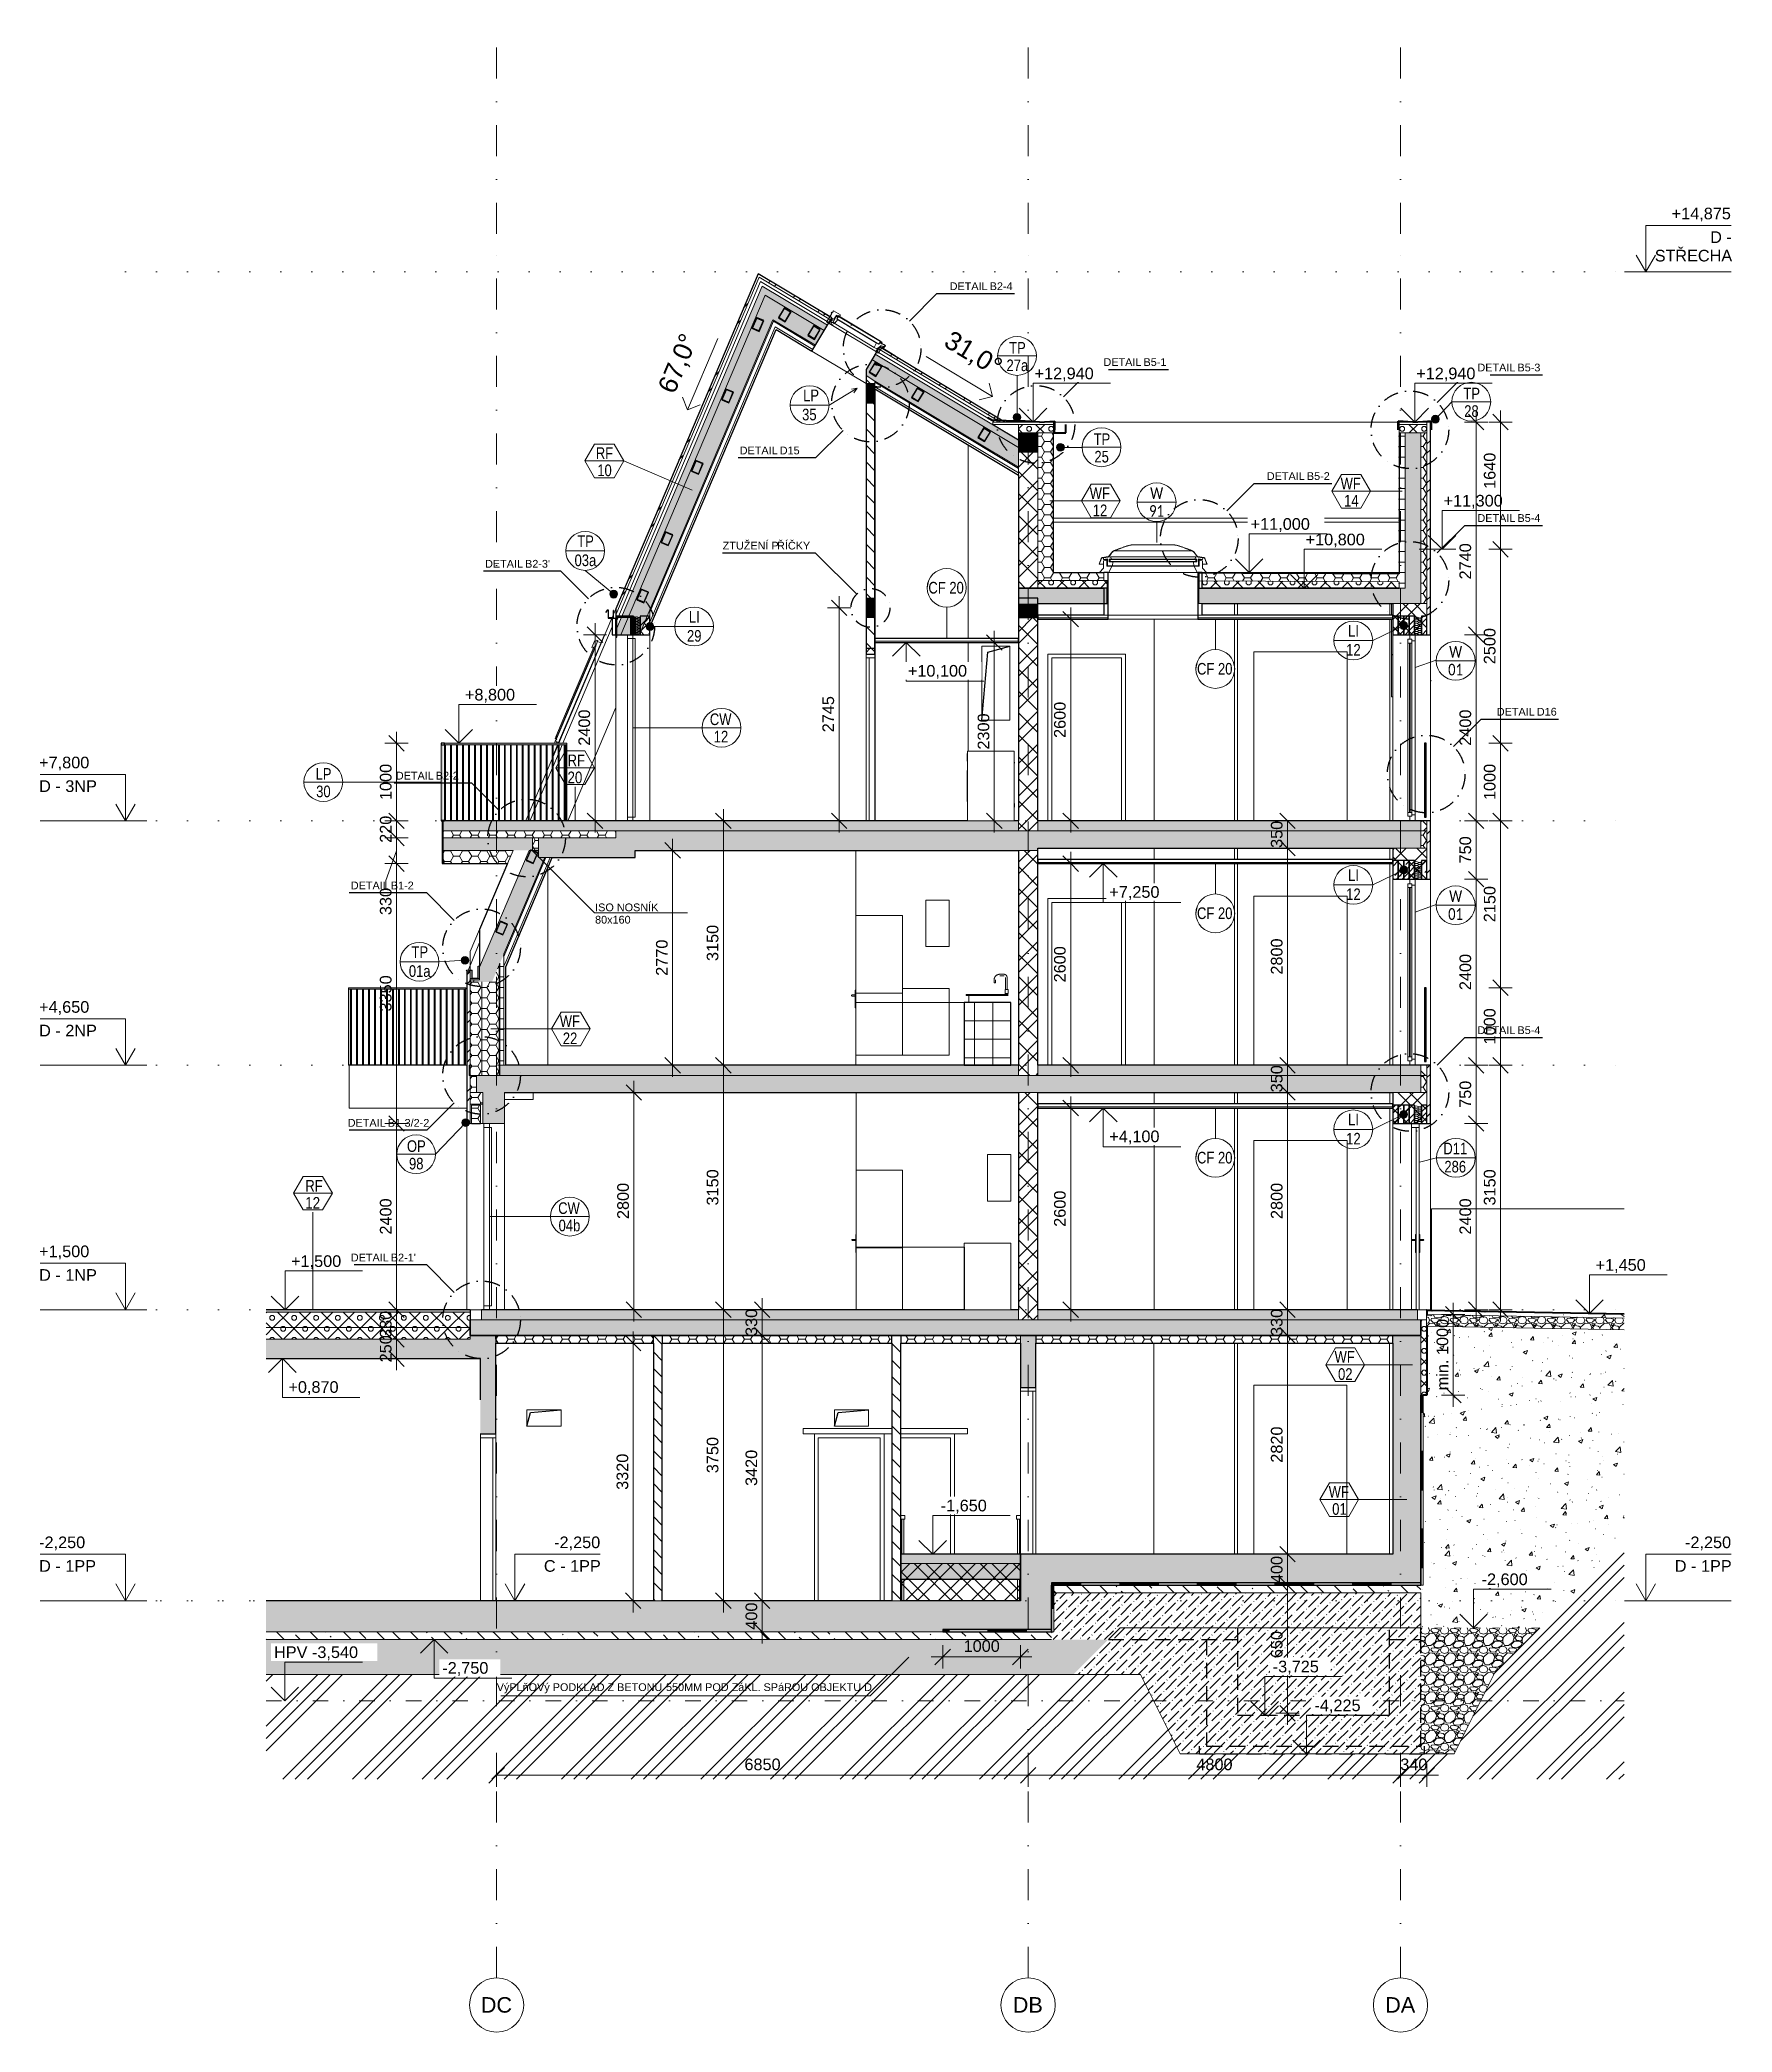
# Model space of a CAD drawing. Header units: millimetres. Extents: x 51291 to 245431, y -8645 to 72638.
# Drawn here: x 51291 to 73104, y -7810 to 17866 of the extents above; entities that cross this region are included whole.
import ezdxf

# ---------------------------------------------------------------- set-up
doc = ezdxf.new("R2010")
doc.units = ezdxf.units.MM
for name, pattern in [('HA_Dash_3mm-S1mm', [300, 200, -100]), ('HA_DashDot_10mm-S3mm', [1000, 400, -300, 0, -300]), ('HA_DashDot_4mm-S1mm', [400, 200, -100, 0, -100]), ('HA_DashDot_6mm-S2mm', [600, 200, -200, 0, -200]), ('HA_Dot-S4mm', [400, 0, -400])]:
    doc.linetypes.add(name, pattern=pattern)
for name, color, linetype, lineweight in [('A-____-____-DIMS', 9, 'Continuous', 5), ('A-____-____-DIMS-100', 9, 'Continuous', 5), ('A-CLNG-____-IDEN', 9, 'Continuous', 9), ('A-CLNG-____-MCUT', 9, 'Continuous', 25), ('A-CLNG-____-OTLN', 9, 'Continuous', 9), ('A-CLNG-____-PATT', 9, 'Continuous', 25), ('A-DETL-____-CNTR', 9, 'HA_DashDot_6mm-S2mm', 9), ('A-DETL-____-HDLN', 9, 'HA_Dash_3mm-S1mm', 25), ('A-DETL-____-OTLN', 9, 'Continuous', 25), ('A-DETL-____-THIN', 9, 'Continuous', 9), ('A-DETL-____-WIDE', 9, 'Continuous', 40), ('A-DETL-GENF-OTLN', 9, 'Continuous', 9), ('A-DOOR-____-IDEN', 9, 'Continuous', 9), ('A-DOOR-____-MCUT', 9, 'Continuous', 9), ('A-DOOR-____-OTLN', 9, 'Continuous', 9), ('A-DOOR-FRAM-MCUT', 9, 'Continuous', 9), ('A-DOOR-FRAM-OTLN', 9, 'Continuous', 9), ('A-FLOR-____-IDEN', 9, 'Continuous', 9), ('A-FLOR-____-MCUT', 9, 'Continuous', 25), ('A-FLOR-____-OTLN', 9, 'Continuous', 9), ('A-FLOR-____-OVHD', 9, 'HA_DashDot_4mm-S1mm', 25), ('A-FLOR-____-PATT', 9, 'Continuous', 25), ('A-FLOR-HRAL-IDEN', 9, 'Continuous', 9), ('A-FLOR-HRAL-MCUT', 9, 'Continuous', 25), ('A-FLOR-HRAL-OTLN', 9, 'Continuous', 9), ('A-FLOR-LEVL-OTLN', 9, 'Continuous', 9), ('A-GENM-____-IDEN', 9, 'Continuous', 9), ('A-GENM-____-MCUT', 9, 'Continuous', 25), ('A-GENM-____-OTLN', 9, 'Continuous', 9), ('A-GLAZ-____-IDEN', 9, 'Continuous', 9), ('A-GLAZ-____-MCUT', 9, 'Continuous', 5), ('A-GLAZ-____-OTLN', 9, 'Continuous', 5), ('A-GLAZ-CWMG-MCUT', 9, 'Continuous', 5), ('A-GLAZ-CWMG-OTLN', 9, 'Continuous', 5), ('A-ROOF-____-MCUT', 9, 'Continuous', 25), ('A-ROOF-____-OTLN', 9, 'Continuous', 9), ('A-ROOF-____-PATT', 9, 'Continuous', 25), ('A-WALL-____-IDEN', 9, 'Continuous', 9), ('A-WALL-____-MCUT', 9, 'Continuous', 25), ('A-WALL-____-OTLN', 9, 'Continuous', 9), ('A-WALL-____-PATT', 9, 'Continuous', 25), ('C-PRKG-____-OTLN', 9, 'Continuous', 9), ('E-ELEC-FIXT-OTLN', 9, 'Continuous', 9), ('G-____-____-DIMS', 9, 'Continuous', 5), ('G-____-____-TEXT', 9, 'Continuous', 5), ('I-WALL-____-MCUT', 9, 'Continuous', 25), ('I-WALL-____-OTLN', 9, 'Continuous', 9), ('P-SANR-FIXT-OTLN', 9, 'Continuous', 9), ('Q-CASE-____-MCUT', 9, 'Continuous', 25), ('Q-CASE-____-OTLN', 9, 'Continuous', 9), ('Q-SPCQ-____-OTLN', 9, 'Continuous', 9), ('S-BEAM-____-MCUT', 9, 'Continuous', 25), ('S-COLS-____-OTLN', 9, 'Continuous', 9), ('S-GRID-____-IDEN', 9, 'Continuous', 9), ('S-GRID-____-OTLN', 9, 'Continuous', 5), ('S-STRS-____-MCUT', 9, 'Continuous', 25), ('S-STRS-____-OTLN', 9, 'Continuous', 9)]:
    doc.layers.add(name, color=color, linetype=linetype, lineweight=lineweight)
doc.styles.add('Arial', font='arial.ttf', dxfattribs={"height": 200})
doc.styles.add('Arial Narrow', font='ARIALN.TTF', dxfattribs={"height": 150})
doc.styles.add('Arial_1', font='arial.ttf', dxfattribs={"height": 150})
doc.styles.add('Arial_2', font='arial.ttf', dxfattribs={"height": 100})
doc.styles.add('Arial_3', font='arial.ttf', dxfattribs={"width": 0.8, "height": 150})
doc.styles.add('Arial_4', font='arial.ttf', dxfattribs={"height": 240})
doc.styles.add('Calibri', font='calibri.ttf', dxfattribs={"width": 0.8, "height": 150})
doc.dimstyles.new('Inner_Dimensions', dxfattribs={"dimscale": 304.8, "dimtxt": 153.03891, "dimasz": 0.656168, "dimexe": 0.492126, "dimexo": 0.0625, "dimgap": 0.065617, "dimtad": 1, "dimdec": 0, "dimzin": 0, "dimdsep": 46, "dimtxsty": 'Arial_1', "dimblk1": 'OBLIQUE', "dimblk2": 'OBLIQUE', "dimsah": 1, "dimcen": 0.09, "dimdle": 0.492126, "dimazin": 0, "dimtfac": 1, "dimtdec": 4, "dimtix": 1, "dimtmove": 0, "dimatfit": 3, "dimfxl": 0.492126, "dimfxlon": 1, "dimtvp": 1, "dimtolj": 1, "dimtzin": 0, "dimlwd": 9, "dimlwe": 9, "dimarcsym": 2})
doc.dimstyles.new('Inner_Dimensions_1', dxfattribs={"dimscale": 304.8, "dimtxt": 153.03891, "dimasz": 0.656168, "dimexe": 0.492126, "dimexo": 0.0625, "dimgap": 0.065617, "dimtad": 1, "dimdec": 0, "dimzin": 0, "dimdsep": 46, "dimtxsty": 'Arial_1', "dimblk1": 'OBLIQUE', "dimblk2": 'OBLIQUE', "dimsah": 1, "dimcen": 0.09, "dimdle": 0.492126, "dimazin": 0, "dimtfac": 1, "dimtdec": 4, "dimtix": 1, "dimtmove": 1, "dimatfit": 3, "dimfxl": 0.492126, "dimfxlon": 1, "dimtvp": 1, "dimtolj": 1, "dimtzin": 0, "dimlwd": 9, "dimlwe": 9, "dimarcsym": 2})
doc.dimstyles.new('Inner_Dimensions_2', dxfattribs={"dimscale": 304.8, "dimtxt": 153.03891, "dimasz": 0.656168, "dimexe": 0.492126, "dimexo": 0.0625, "dimgap": 0.065617, "dimtad": 1, "dimdec": 0, "dimzin": 0, "dimdsep": 46, "dimtxsty": 'Arial_1', "dimblk1": 'OBLIQUE', "dimblk2": 'OBLIQUE', "dimsah": 1, "dimcen": 0.09, "dimdle": 0.492126, "dimazin": 0, "dimtfac": 1, "dimtdec": 4, "dimtix": 1, "dimtmove": 2, "dimatfit": 3, "dimfxl": 0.492126, "dimfxlon": 1, "dimtvp": 1, "dimtolj": 1, "dimtzin": 0, "dimlwd": 9, "dimlwe": 9, "dimarcsym": 2})
pattern_1 = [(45, (61896.3, 1865.4), (-212.132, 212.132), []), (45, (62046.3, 1865.4), (-212.132, 212.132), []), (315, (61896.3, 1865.4), (141.4214, 141.4214), [])]
pattern_2 = [(135, (61896.31, 1865.4), (-106.066, -106.066), [])]
pattern_3 = [(45, (61896.3, 1865.4), (-212.132, 212.132), []), (45, (62046.3, 1865.4), (-212.132, 212.132), []), (315, (61896.3, 1865.4), (212.132, 212.132), []), (315, (62046.3, 1865.4), (212.132, 212.132), [])]
pattern_4 = [(0, (61896.31, 1865.4), (117.187, 67.658), [78.125, -156.25]), (120, (61896.31, 1865.4), (-117.18705, 67.65792), [78.125, -156.25]), (60, (61896.31, 1865.4), (0.00045, 135.3168), [0, -156.25, 78.125, 0])]
pattern_5 = [(45, (61896.3, 1865.4), (-251.447, 251.447), []), (45, (61896.3, 2246.4), (-251.447, 251.447), [])]
pattern_6 = [(45, (61967.02, 1865.4), (-141.4214, 141.4214), []), (0, (62192.36, 1931.64), (141.421, 141.421), [25, -257.843]), (45, (62217.36, 1931.64), (-141.4214, 141.4214), [25, -175]), (90, (62235.04, 1949.32), (-141.421, 141.421), [25, -257.843]), (135, (62235.04, 1974.32), (-141.4214, -141.4214), [25, -175]), (0, (62192.36, 1992), (141.421, 141.421), [25, -257.843]), (45, (62174.69, 1974.32), (-141.4214, 141.4214), [25, -175]), (90, (62174.69, 1949.32), (-141.421, 141.421), [25, -257.843]), (135, (62192.36, 1931.64), (-141.4214, -141.4214), [25, -175]), (135, (62159.86, 1865.4), (-141.4214, -141.4214), [])]
pattern_7 = [(0, (61896.3, 1865.4), (0, 240), []), (90, (61896.3, 1865.4), (-240, 1e-14), [])]
pattern_8 = [(45, (61896.3, 1865.4), (-176.7767, 176.7767), []), (45, (61967.02, 1865.4), (-176.7767, 176.7767), []), (45, (62108.44, 1865.4), (-106.066, 247.4874), [100, -50, 3.353, -46.647])]
pattern_9 = [(315, (61896.3, 1865.4), (215.526, 215.526), []), (315, (61896.3, 2068.6), (215.526, 215.526), [127, -76.2, 12.7, -76.2, -127]), (315, (61896.3, 2068.6), (215.526, 215.526), [-292.1, 127, 0])]
pattern_10 = [(0, (61896.31, 1865.4), (117.187, 67.658), [78.125, -156.25]), (120, (61896.31, 1865.4), (-117.18755, 67.6588), [78.125, -156.25]), (60, (61896.31, 1865.4), (-5e-05, 135.3159), [0, -156.25, 78.125, 0])]
pattern_11 = [(45, (61896.31, 1865.4), (41.4322, 151.91765), [195.313, -39.063, 3.353, -35.71])]

msp = doc.modelspace()

# ---------------------------------------------------------------- texts
at = {"layer": 'A-CLNG-____-IDEN', "lineweight": 5, "char_height": 150, "width": 564.388, "attachment_point": 1, "style": 'Arial_3'}
for insert in [(62743.8, 10880.3), (66206.3, 9835.2), (66206.3, 6685.2), (66206.3, 3535.2)]:
    msp.add_mtext('CF 20', dxfattribs=dict(at, insert=insert))
at = {"layer": 'A-DOOR-____-IDEN', "lineweight": 5, "char_height": 150, "attachment_point": 1, "style": 'Arial_3'}
for s, insert, width in [('D11', (69381.1, 3652.7), 378.396), ('286', (69394.3, 3418.9), 346.329)]:
    msp.add_mtext(s, dxfattribs=dict(at, insert=insert, width=width))
at = {"layer": 'A-FLOR-____-IDEN', "lineweight": 5, "char_height": 150, "width": 240.506, "attachment_point": 1, "style": 'Arial Narrow'}
for s, insert in [('20', (58092.5, 8435.2)), ('12', (54712.2, 2952.5))]:
    msp.add_mtext(s, dxfattribs=dict(at, insert=insert))
at = {"layer": 'A-FLOR-HRAL-IDEN', "lineweight": 5, "char_height": 150, "attachment_point": 1, "style": 'Arial_3'}
for s, insert, width in [('LP', (54845.2, 8480.2), 250.126), ('30', (54853.2, 8254.8), 230.886)]:
    msp.add_mtext(s, dxfattribs=dict(at, insert=insert, width=width))
at = {"layer": 'A-FLOR-LEVL-OTLN', "lineweight": 5, "char_height": 150, "attachment_point": 1, "style": 'Arial_1'}
for s, insert, width in [('+14,875', (72324, 15702.7), 945.991), ('ST', (72106, 15159.9), 320.675), ('ŘECHA', (72370.6, 15159.9), 889.873), ('D -', (72820.4, 15398.1), 344.726), ('+7,800', (51282.2, 8627.7), 801.687), ('D - 3NP', (51282.2, 8323.1), 913.924), ('+4,650', (51282.2, 5477.7), 801.687), ('D - 2NP', (51282.2, 5173.1), 913.924), ('+1,500', (51282.2, 2327.7), 801.687), ('D - 1NP', (51282.2, 2023.1), 913.924), ('-2,250', (51282.2, -1422.3), 737.552), ('-2,250', (57920.2, -1422.3), 737.552), ('-2,250', (72496, -1422.3), 737.552), ('D - 1PP', (51282.2, -1726.9), 897.89), ('C - 1PP', (57788.2, -1726.9), 897.89), ('D - 1PP', (72364, -1726.9), 897.89)]:
    msp.add_mtext(s, dxfattribs=dict(at, insert=insert, width=width))
at = {"layer": 'A-GENM-____-IDEN', "lineweight": 5, "char_height": 150, "attachment_point": 1, "style": 'Arial_3'}
for s, insert, width in [('28', (69650.4, 13156.5), 230.886), ('TP', (64873.3, 12794.4), 256.54), ('25', (64883.7, 12568.9), 230.886), ('TP', (58217.9, 11479.2), 256.54), ('03a', (58183.5, 11233.7), 339.915), ('LI', (59656.6, 10505.3), 173.164), ('LI', (68153.2, 10325.2), 173.164), ('29', (59632.6, 10259.8), 230.886), ('12', (68129.2, 10079.7), 230.886), ('LI', (68153.2, 7175.2), 173.164), ('12', (68129.2, 6929.7), 230.886), ('TP', (56082, 6185.1), 256.54), ('01a', (56047.6, 5939.6), 339.915), ('LI', (68153.2, 4025.2), 173.164), ('OP', (56023.3, 3683.8), 295.021), ('12', (68129.2, 3779.7), 230.886), ('98', (56049.7, 3458.4), 230.886)]:
    msp.add_mtext(s, dxfattribs=dict(at, insert=insert, width=width))
at = {"layer": 'A-GLAZ-____-IDEN', "lineweight": 5, "char_height": 150, "attachment_point": 1, "style": 'Calibri'}
for s, insert, width in [('W', (65602.7, 12097.8), 211.645), ('91', (65589.5, 11869.3), 243.713), ('W', (69456.6, 10053.6), 211.645), ('01', (69443.4, 9825), 243.713), ('01', (69443.4, 6675), 243.713), ('W', (69456.6, 6903.6), 211.645)]:
    msp.add_mtext(s, dxfattribs=dict(at, insert=insert, width=width))
at = {"layer": 'A-WALL-____-IDEN', "lineweight": 5, "char_height": 150, "attachment_point": 1, "style": 'Arial_3'}
for s, insert, width in [('CW', (59926.9, 9184.7), 352.742), ('12', (59977.3, 8961), 230.886), ('CW', (57972.2, 2884.7), 352.742), ('04b', (57977.8, 2661), 339.915)]:
    msp.add_mtext(s, dxfattribs=dict(at, insert=insert, width=width))
at = {"layer": 'G-____-____-TEXT', "color": 7, "lineweight": 9, "attachment_point": 1}
for s, insert, char_height, width, style in [('DETAIL ', (63017.8, 14740.9), 100, 625.316, 'Arial_2'), ('B2-4', (63533.7, 14740.9), 100, 360.759, 'Arial_2'), ('B5-1', (65516.5, 13763.1), 100, 360.759, 'Arial_2'), ('B5-3', (70336.5, 13693.1), 100, 360.759, 'Arial_2'), ('LP', (61129.3, 13359.1), 150, 250.126, 'Arial_3'), ('35', (61116.4, 13112.1), 150, 230.886, 'Arial_3'), ('RF', (58457.4, 12615.3), 150, 275.781, 'Arial_3'), ('DETAIL ', (60312.2, 12623.9), 100, 625.316, 'Arial_2'), ('D15', (60828.1, 12623.9), 100, 312.658, 'Arial_2'), ('10', (58476.1, 12393.3), 150, 230.886, 'Arial_3'), ('WF', (64823.1, 12099), 150, 333.502, 'Arial_3'), ('DETAIL ', (67106.1, 12293.8), 100, 625.316, 'Arial_2'), ('B5-2', (67622, 12293.8), 100, 360.759, 'Arial_2'), ('WF', (68056.8, 12223.4), 150, 333.502, 'Arial_3'), ('12', (64862.7, 11877), 150, 230.886, 'Arial_3'), ('14', (68101.9, 12001.4), 150, 230.886, 'Arial_3'), ('Z', (60092.4, 11398.1), 100, 104.219, 'Arial_2'), ('TUŽENÍ P', (60178.3, 11398.1), 100, 745.569, 'Arial_2'), ('ŘÍČKY', (60793.5, 11398.1), 100, 513.08, 'Arial_2'), ('DETAIL ', (57029.7, 11163.5), 100, 625.316, 'Arial_2'), ("B2-3'", (57545.6, 11163.5), 100, 392.827, 'Arial_2'), ('DETAIL ', (70070.3, 9257.1), 100, 625.316, 'Arial_2'), ('D16', (70586.2, 9257.1), 100, 312.658, 'Arial_2'), ('DETAIL ', (55880.2, 8433.1), 100, 625.316, 'Arial_2'), ('B2-2', (56396.1, 8433.1), 100, 360.759, 'Arial_2'), ('DETAIL ', (55299.7, 7018), 100, 625.316, 'Arial_2'), ('B1-2', (55815.6, 7018), 100, 360.759, 'Arial_2'), ('I', (58447.8, 6735.5), 100, 48.101, 'Arial_2'), ('SO NOSNÍK ', (58487.5, 6735.5), 100, 962.025, 'Arial_2'), ('80x160', (58447.8, 6576.7), 100, 561.181, 'Arial_2'), ('WF', (57992.7, 5294.8), 150, 333.502, 'Arial_3'), ('DETAIL ', (69820.6, 5153.1), 100, 625.316, 'Arial_2'), ('B5-4', (70336.5, 5153.1), 100, 360.759, 'Arial_2'), ('22', (58032.3, 5072.8), 150, 230.886, 'Arial_3'), ('DETAIL ', (55259.7, 3958.9), 100, 625.316, 'Arial_2'), ('B1-3/2-2', (55775.6, 3958.9), 100, 657.384, 'Arial_2'), ("B2-1'", (55815.6, 2223.1), 100, 392.827, 'Arial_2'), ('WF', (67978.8, 968.1), 150, 333.502, 'Arial_3'), ('02', (68024, 746.2), 150, 230.886, 'Arial_3'), ('WF', (67903, -770.4), 150, 333.502, 'Arial_3'), ('0', (67948.2, -992.4), 150, 115.443, 'Arial_3'), ('1', (68043.4, -992.4), 150, 115.443, 'Arial_3'), (' 550MM POD ZáKL. SPáROU OBJEKTU D', (59323.2, -3313.8), 100, 3246.834, 'Arial_2')]:
    msp.add_mtext(s, dxfattribs=dict(at, insert=insert, char_height=char_height, width=width, style=style))
at = {"layer": 'S-GRID-____-IDEN', "lineweight": 5, "char_height": 200, "attachment_point": 1, "style": 'Arial'}
for s, insert, width in [('DC', (56974.4, -7358.4), 497.046), ('DB', (63830.9, -7358.4), 481.012), ('DA', (68630.9, -7358.4), 481.012)]:
    msp.add_mtext(s, dxfattribs=dict(at, insert=insert, width=width))

# ---------------------------------------------------------------- blocks, each defined once
blk = doc.blocks.new('HA_DR_Double_Swing_Solid - In_BJ_1200x2100_800-1652965-ŘEZ 4-4 OBJEKT D')
at = {"layer": 'A-DOOR-____-OTLN', "color": 250}
for p, q in [((61807, 2407), (61765, 2407)), ((61765, 2392), (61807, 2392)), ((61807, 2240), (61807, 2470)), ((61807, 2470), (61811, 2470)), ((61811, 2240), (61807, 2240))]:
    blk.add_line(p, q, dxfattribs=at)
for points, knots in [([(61765, 2407), (61765, 2407), (61764, 2407), (61764, 2407), (61763, 2407), (61763, 2407), (61762, 2407), (61762, 2407), (61762, 2407), (61761, 2406), (61761, 2406), (61760, 2406), (61760, 2405), (61759, 2405), (61759, 2404), (61758, 2404), (61758, 2403), (61757, 2402), (61757, 2401), (61757, 2400)], [0.5, 0.5, 0.5, 0.5, 0.5208333, 0.5416667, 0.5625, 0.5833333, 0.6041667, 0.625, 0.6458333, 0.6666667, 0.6875, 0.7083333, 0.75, 0.7708333, 0.7916667, 0.8333333, 0.875, 0.9166667, 1, 1, 1, 1]), ([(61757, 2400), (61757, 2399), (61757, 2398), (61758, 2397), (61758, 2396), (61759, 2396), (61759, 2395), (61760, 2395), (61760, 2394), (61761, 2394), (61762, 2393), (61762, 2393), (61762, 2393), (61763, 2393), (61763, 2393), (61764, 2393), (61764, 2393), (61765, 2392), (61765, 2392)], [0, 0, 0, 0, 0.0833333, 0.125, 0.1666667, 0.2083333, 0.2291667, 0.25, 0.2916667, 0.3333333, 0.3541667, 0.375, 0.3958333, 0.4166667, 0.4375, 0.4583333, 0.4791667, 0.5, 0.5, 0.5, 0.5])]:
    blk.add_open_spline(points, degree=3, knots=knots, dxfattribs=at)
blk = doc.blocks.new('HA_DR_Double_Swing_Solid - In_BJ_1200x2100_800-V1-ŘEZ 4-4 OBJEKT D')
at = {"layer": 'A-DOOR-____-OTLN', "color": 250}
for p, q in [((61802, 5557), (61760, 5557)), ((61760, 5542), (61802, 5542)), ((61802, 5390), (61802, 5620)), ((61802, 5620), (61810, 5620)), ((61810, 5390), (61802, 5390))]:
    blk.add_line(p, q, dxfattribs=at)
for points, knots in [([(61760, 5557), (61760, 5557), (61759, 5557), (61759, 5557), (61758, 5557), (61758, 5557), (61757, 5557), (61757, 5557), (61757, 5557), (61756, 5556), (61756, 5556), (61755, 5556), (61755, 5555), (61754, 5555), (61754, 5554), (61753, 5554), (61753, 5553), (61752, 5552), (61752, 5551), (61752, 5550)], [0.5, 0.5, 0.5, 0.5, 0.5208333, 0.5416667, 0.5625, 0.5833333, 0.6041667, 0.625, 0.6458333, 0.6666667, 0.6875, 0.7083333, 0.75, 0.7708333, 0.7916667, 0.8333333, 0.875, 0.9166667, 1, 1, 1, 1]), ([(61752, 5550), (61752, 5549), (61752, 5548), (61753, 5547), (61753, 5546), (61754, 5546), (61754, 5545), (61755, 5545), (61755, 5544), (61756, 5544), (61757, 5543), (61757, 5543), (61757, 5543), (61758, 5543), (61758, 5543), (61759, 5543), (61759, 5543), (61760, 5542), (61760, 5542)], [0, 0, 0, 0, 0.0833333, 0.125, 0.1666667, 0.2083333, 0.2291667, 0.25, 0.2916667, 0.3333333, 0.3541667, 0.375, 0.3958333, 0.4166667, 0.4375, 0.4583333, 0.4791667, 0.5, 0.5, 0.5, 0.5])]:
    blk.add_open_spline(points, degree=3, knots=knots, dxfattribs=at)
blk = doc.blocks.new('HA_DR_Single_Swing_Solid - In_BJ_900x2100_Vstup-2000314-ŘEZ 4-4 OBJEKT D')
at = {"layer": 'A-DOOR-FRAM-OTLN', "color": 250}
for p, q in [((64285, 4650), (64285, 6800)), ((65285, 6800), (64285, 6800)), ((64335, 6750), (64335, 4650)), ((64335, 6750), (65235, 6750)), ((65235, 6750), (65235, 4650)), ((65285, 4650), (65285, 6800))]:
    blk.add_line(p, q, dxfattribs=at)
blk = doc.blocks.new('HA_DR_Single_Swing_Solid - In_BJ_900x2100_Vstup-2000318-ŘEZ 4-4 OBJEKT D')
at = {"layer": 'A-DOOR-FRAM-OTLN', "color": 250}
for p, q in [((64285, 7800), (64285, 9950)), ((65285, 9950), (64285, 9950)), ((64335, 9900), (64335, 7800)), ((64335, 9900), (65235, 9900)), ((65235, 9900), (65235, 7800)), ((65285, 7800), (65285, 9950))]:
    blk.add_line(p, q, dxfattribs=at)
blk = doc.blocks.new('HA_DR_Single_Swing_Solid - In_BJ_800x2100-2000414-ŘEZ 4-4 OBJEKT D')
at = {"layer": 'A-DOOR-____-MCUT', "color": 250}
for p, q in [((61940, 9900), (61940, 7800)), ((61980, 9900), (61940, 9900)), ((61980, 7800), (61980, 9900)), ((61940, 7800), (61980, 7800))]:
    blk.add_line(p, q, dxfattribs=at)
at = {"layer": 'A-DOOR-FRAM-MCUT', "color": 250}
for p, q in [((61940, 9950), (61940, 9900)), ((62055, 9950), (61940, 9950)), ((61940, 9900), (62055, 9900)), ((62055, 9900), (62055, 9950))]:
    blk.add_line(p, q, dxfattribs=at)
at = {"layer": 'A-DOOR-FRAM-OTLN', "color": 250}
blk.add_line((62055, 7800), (62055, 9900), dxfattribs=at)
blk = doc.blocks.new('HA_WD_SinglePanel - 1000x2400-1653873-ŘEZ 4-4 OBJEKT D')
at = {"layer": 'A-GLAZ-____-MCUT', "color": 50}
for p, q in [((68975, 6990), (68925, 6990)), ((68925, 6990), (68925, 6940)), ((68925, 6940), (68975, 6940)), ((68955, 6940), (68945, 6940)), ((68945, 6940), (68945, 4760)), ((68950, 7050), (68950, 6990)), ((69020, 7050), (68950, 7050)), ((68950, 6990), (68975, 6990)), ((68955, 4760), (68955, 6940)), ((68975, 6940), (68975, 6990)), ((68975, 6990), (68975, 6970)), ((68975, 6970), (69020, 6970)), ((69020, 6970), (69020, 7050)), ((68975, 4760), (68925, 4760)), ((68925, 4760), (68925, 4710)), ((68925, 4710), (68975, 4710)), ((68945, 4760), (68955, 4760)), ((68950, 4710), (68950, 4650)), ((68975, 4710), (68950, 4710)), ((68950, 4650), (69020, 4650)), ((68975, 4710), (68975, 4760)), ((69020, 4730), (68975, 4730)), ((68975, 4730), (68975, 4710)), ((69020, 4650), (69020, 4730))]:
    blk.add_line(p, q, dxfattribs=at)
at = {"layer": 'A-GLAZ-____-OTLN', "color": 50}
for p, q in [((68925, 6940), (68925, 4760)), ((68975, 4760), (68975, 6940)), ((69020, 6970), (69020, 4730))]:
    blk.add_line(p, q, dxfattribs=at)
blk = doc.blocks.new('Lednice_Mraznička_ADNS - Lednice 600x600x1800-1417147-ŘEZ 4-4 OBJEKT D')
at = {"layer": 'Q-SPCQ-____-OTLN', "color": 250}
for p, q in [((61811, 3300), (62411, 3300)), ((61811, 2300), (61811, 3300)), ((62411, 2300), (62411, 3300)), ((62411, 2300), (61811, 2300)), ((61811, 2300), (62411, 2300)), ((61811, 1500), (61811, 2300)), ((62411, 1500), (62411, 2300))]:
    blk.add_line(p, q, dxfattribs=at)
blk = doc.blocks.new('Kuchyňská_linka_myčka_ADNS - Myčka-1417145-ŘEZ 4-4 OBJEKT D')
at = {"layer": 'Q-SPCQ-____-OTLN', "color": 250}
for p, q in [((63506, 3500), (63806, 3500)), ((63506, 2900), (63506, 3500)), ((63806, 3500), (63806, 2900)), ((63806, 2900), (63506, 2900)), ((63206, 2360), (63806, 2360)), ((63206, 1500), (63206, 2360)), ((63806, 2360), (63806, 1500)), ((63806, 1500), (63206, 1500))]:
    blk.add_line(p, q, dxfattribs=at)
blk = doc.blocks.new('R_bathroom_washing_machine - 600x600x900-1417143-ŘEZ 4-4 OBJEKT D')
at = {"layer": 'E-ELEC-FIXT-OTLN', "color": 250}
for p, q in [((63245, 8570), (63245, 8670)), ((63245, 8670), (63250, 8670)), ((63250, 8570), (63245, 8570)), ((63250, 8700), (63850, 8700)), ((63250, 7800), (63250, 8700)), ((63850, 7800), (63850, 8700)), ((63855, 8558), (63850, 8558)), ((63850, 8543), (63855, 8543)), ((63250, 8450), (63245, 8450)), ((63245, 8050), (63250, 8050)), ((63855, 8025), (63850, 8025)), ((63850, 7975), (63855, 7975)), ((63850, 7800), (63250, 7800))]:
    blk.add_line(p, q, dxfattribs=at)
for centre, major_axis, start_param, end_param in [((63855, 8550), (0, 7.5), 0, 3.141593), ((63855, 8550), (0, 7.5), 5.759587, 6.283185), ((63855, 8550), (0, 7.5), 3.141593, 3.665191), ((63245, 8250), (0, 200), 0, 3.141593), ((63855, 8000), (0, 25), 0, 3.141593), ((63855, 8000), (0, 25), 6.021386, 6.283185), ((63855, 8000), (0, 25), 3.141593, 3.403392)]:
    blk.add_ellipse(centre, major_axis=major_axis, ratio=0.000002, start_param=start_param, end_param=end_param, dxfattribs=at)
blk = doc.blocks.new('Railing - 40 x12 mm-1449025-ŘEZ 4-4 OBJEKT D')
at = {"layer": 'A-FLOR-HRAL-OTLN'}
blk.add_hatch(color=256, dxfattribs=at).paths.add_polyline_path([(56772, 4655), (56772, 5630), (56760, 5630), (56760, 4655)])
at = {"layer": 'A-FLOR-HRAL-OTLN', "color": 250}
for p, q in [((56772, 5630), (56760, 5630)), ((56760, 5630), (56760, 4655)), ((56772, 4655), (56772, 5630)), ((56760, 4655), (56772, 4655))]:
    blk.add_line(p, q, dxfattribs=at)
blk = doc.blocks.new('Railing - 40 x12 mm-V2-ŘEZ 4-4 OBJEKT D')
at = {"layer": 'A-FLOR-HRAL-OTLN'}
blk.add_hatch(color=256, dxfattribs=at).paths.add_polyline_path([(55297, 4655), (55297, 5630), (55270, 5630), (55270, 4655)])
at = {"layer": 'A-FLOR-HRAL-OTLN', "color": 250}
for p, q in [((55270, 4655), (55270, 5630)), ((55310, 5630), (55310, 4655))]:
    blk.add_line(p, q, dxfattribs=at)
blk = doc.blocks.new('Railing - Railing-1448703-ŘEZ 4-4 OBJEKT D')
at = {"layer": 'A-FLOR-HRAL-OTLN'}
blk.add_hatch(color=256, dxfattribs=at).paths.add_polyline_path([(55439, 4650), (56780, 4650), (56780, 4655), (55270, 4655), (55270, 4650), (55371, 4650)])
at = {"layer": 'A-FLOR-HRAL-OTLN', "color": 250}
for p, q in [((55270, 4650), (55270, 4655)), ((55270, 4655), (56780, 4655)), ((56780, 4650), (55270, 4650)), ((56780, 4655), (56780, 4650))]:
    blk.add_line(p, q, dxfattribs=at)
for name, p in [('Railing - 40 x12 mm-V2-ŘEZ 4-4 OBJEKT D', (0, 0)), ('Railing - 40 x12 mm-1449025-ŘEZ 4-4 OBJEKT D', (-1463, 0)), ('Railing - 40 x12 mm-1449025-ŘEZ 4-4 OBJEKT D', (-1386, 0)), ('Railing - 40 x12 mm-1449025-ŘEZ 4-4 OBJEKT D', (-1309, 0)), ('Railing - 40 x12 mm-1449025-ŘEZ 4-4 OBJEKT D', (-1232, 0)), ('Railing - 40 x12 mm-1449025-ŘEZ 4-4 OBJEKT D', (-1155, 0)), ('Railing - 40 x12 mm-1449025-ŘEZ 4-4 OBJEKT D', (-1078, 0)), ('Railing - 40 x12 mm-1449025-ŘEZ 4-4 OBJEKT D', (-1001, 0)), ('Railing - 40 x12 mm-1449025-ŘEZ 4-4 OBJEKT D', (-924, 0)), ('Railing - 40 x12 mm-1449025-ŘEZ 4-4 OBJEKT D', (-847, 0)), ('Railing - 40 x12 mm-1449025-ŘEZ 4-4 OBJEKT D', (-770, 0)), ('Railing - 40 x12 mm-1449025-ŘEZ 4-4 OBJEKT D', (-693, 0)), ('Railing - 40 x12 mm-1449025-ŘEZ 4-4 OBJEKT D', (-616, 0)), ('Railing - 40 x12 mm-1449025-ŘEZ 4-4 OBJEKT D', (-539, 0)), ('Railing - 40 x12 mm-1449025-ŘEZ 4-4 OBJEKT D', (-462, 0)), ('Railing - 40 x12 mm-1449025-ŘEZ 4-4 OBJEKT D', (-385, 0)), ('Railing - 40 x12 mm-1449025-ŘEZ 4-4 OBJEKT D', (-308, 0)), ('Railing - 40 x12 mm-1449025-ŘEZ 4-4 OBJEKT D', (-231, 0)), ('Railing - 40 x12 mm-1449025-ŘEZ 4-4 OBJEKT D', (-154, 0)), ('Railing - 40 x12 mm-1449025-ŘEZ 4-4 OBJEKT D', (-77, 0)), ('Railing - 40 x12 mm-1449025-ŘEZ 4-4 OBJEKT D', (0, 0)), ('Railing - 40 x12 mm-1449025-ŘEZ 4-4 OBJEKT D', (7, 0))]:
    blk.add_blockref(name, p)
blk = doc.blocks.new('Top Rail Type - Top Rail_Internal_-1448727-ŘEZ 4-4 OBJEKT D')
at = {"layer": 'A-FLOR-HRAL-OTLN'}
blk.add_hatch(color=256, dxfattribs=at).paths.add_polyline_path([(56396, 5630), (56780, 5630), (56780, 5650), (55270, 5650), (55270, 5630), (55849, 5630)])
at = {"layer": 'A-FLOR-HRAL-OTLN', "color": 250}
for p, q in [((55270, 5630), (55270, 5650)), ((56780, 5650), (55270, 5650)), ((56780, 5650), (56780, 5630)), ((56780, 5630), (55270, 5630))]:
    blk.add_line(p, q, dxfattribs=at)
blk = doc.blocks.new('Railing - 40 x12 mm-V3-ŘEZ 4-4 OBJEKT D')
at = {"layer": 'A-FLOR-HRAL-OTLN'}
blk.add_hatch(color=256, dxfattribs=at).paths.add_polyline_path([(58073, 7805), (58085, 7805), (58085, 8780), (58073, 8780), (58073, 7951)])
at = {"layer": 'A-FLOR-HRAL-OTLN', "color": 250}
for p, q in [((58085, 8780), (58073, 8780)), ((58073, 8780), (58073, 7805)), ((58085, 7805), (58085, 8780)), ((58073, 7805), (58085, 7805))]:
    blk.add_line(p, q, dxfattribs=at)
blk = doc.blocks.new('Railing - Railing-1448880-ŘEZ 4-4 OBJEKT D')
at = {"layer": 'A-FLOR-HRAL-OTLN'}
for points in [[(58037, 8780), (58085, 8780), (58085, 8800), (56505, 8800), (56505, 8780), (57900, 8780)], [(56505, 7800), (58085, 7800), (58085, 7805), (56505, 7805)]]:
    blk.add_hatch(color=256, dxfattribs=at).paths.add_polyline_path(points)
at = {"layer": 'A-FLOR-HRAL-MCUT', "color": 10}
for p, q in [((56505, 8800), (56465, 8800)), ((56465, 8800), (56465, 8780)), ((56465, 8780), (56505, 8780)), ((56505, 8780), (56505, 8800)), ((56505, 7805), (56465, 7805)), ((56465, 7805), (56465, 7800)), ((56465, 7800), (56505, 7800)), ((56505, 7800), (56505, 7805))]:
    blk.add_line(p, q, dxfattribs=at)
at = {"layer": 'A-FLOR-HRAL-OTLN', "color": 250}
for p, q in [((58085, 8800), (56505, 8800)), ((56505, 8780), (58085, 8780)), ((58085, 8800), (58085, 8780)), ((56505, 7805), (58085, 7805)), ((58085, 7805), (58085, 7800))]:
    blk.add_line(p, q, dxfattribs=at)
for name, p in [('Railing - 40 x12 mm-V2-ŘEZ 4-4 OBJEKT D', (1195, 3150)), ('Railing - 40 x12 mm-V3-ŘEZ 4-4 OBJEKT D', (-1564, 0)), ('Railing - 40 x12 mm-V3-ŘEZ 4-4 OBJEKT D', (-1487, 0)), ('Railing - 40 x12 mm-V3-ŘEZ 4-4 OBJEKT D', (-1410, 0)), ('Railing - 40 x12 mm-V3-ŘEZ 4-4 OBJEKT D', (-1333, 0)), ('Railing - 40 x12 mm-V3-ŘEZ 4-4 OBJEKT D', (-1256, 0)), ('Railing - 40 x12 mm-V3-ŘEZ 4-4 OBJEKT D', (-1179, 0)), ('Railing - 40 x12 mm-V3-ŘEZ 4-4 OBJEKT D', (-1102, 0)), ('Railing - 40 x12 mm-V3-ŘEZ 4-4 OBJEKT D', (-1025, 0)), ('Railing - 40 x12 mm-V3-ŘEZ 4-4 OBJEKT D', (-948, 0)), ('Railing - 40 x12 mm-V3-ŘEZ 4-4 OBJEKT D', (-871, 0)), ('Railing - 40 x12 mm-V3-ŘEZ 4-4 OBJEKT D', (-794, 0)), ('Railing - 40 x12 mm-V3-ŘEZ 4-4 OBJEKT D', (-717, 0)), ('Railing - 40 x12 mm-V3-ŘEZ 4-4 OBJEKT D', (-640, 0)), ('Railing - 40 x12 mm-V3-ŘEZ 4-4 OBJEKT D', (-563, 0)), ('Railing - 40 x12 mm-V3-ŘEZ 4-4 OBJEKT D', (-486, 0)), ('Railing - 40 x12 mm-V3-ŘEZ 4-4 OBJEKT D', (-409, 0)), ('Railing - 40 x12 mm-V3-ŘEZ 4-4 OBJEKT D', (-332, 0)), ('Railing - 40 x12 mm-V3-ŘEZ 4-4 OBJEKT D', (-255, 0)), ('Railing - 40 x12 mm-V3-ŘEZ 4-4 OBJEKT D', (-178, 0)), ('Railing - 40 x12 mm-V3-ŘEZ 4-4 OBJEKT D', (-101, 0)), ('Railing - 40 x12 mm-V3-ŘEZ 4-4 OBJEKT D', (-24, 0)), ('Railing - 40 x12 mm-V3-ŘEZ 4-4 OBJEKT D', (0, 0))]:
    blk.add_blockref(name, p)
blk = doc.blocks.new('Top Rail Type - Top Rail_Internal_-1448904-ŘEZ 4-4 OBJEKT D')
at = {"layer": 'A-FLOR-HRAL-OTLN'}
blk.add_hatch(color=256, dxfattribs=at).paths.add_polyline_path([(58037, 8780), (58085, 8780), (58085, 8800), (56505, 8800), (56505, 8780), (57900, 8780)])
at = {"layer": 'A-FLOR-HRAL-OTLN', "color": 250}
for p, q in [((56505, 8800), (56465, 8800)), ((56465, 8800), (56465, 8780)), ((56465, 8780), (56505, 8780)), ((56505, 8780), (56505, 8800)), ((58085, 8800), (56505, 8800)), ((56505, 8780), (58085, 8780)), ((58085, 8800), (58085, 8780))]:
    blk.add_line(p, q, dxfattribs=at)
blk = doc.blocks.new('Casework 13 - Casework 6-1460787-ŘEZ 4-4 OBJEKT D')
at = {"layer": 'Q-CASE-____-OTLN', "lineweight": 5}
h = blk.add_hatch(dxfattribs=at)
h.set_pattern_fill('FP_7', color=256, style=0, pattern_type=2)
h.set_pattern_definition(pattern_7)
h.paths.add_polyline_path([(63206, 1500), (63206, 1500), (63206, 1700)])
at = {"layer": 'Q-CASE-____-MCUT', "color": 10}
blk.add_line((63206, 2308), (63206, 1500), dxfattribs=at)
at = {"layer": 'Q-CASE-____-OTLN', "color": 250}
for q in [(63206, 2308), (61811, 1500)]:
    blk.add_line((61811, 2308), q, dxfattribs=at)
blk = doc.blocks.new('Casework 17 - Casework 6-1474249-ŘEZ 4-4 OBJEKT D')
at = {"layer": 'Q-CASE-____-OTLN', "lineweight": 5}
h = blk.add_hatch(dxfattribs=at)
h.set_pattern_fill('FP_7', color=256, style=0, pattern_type=2)
h.set_pattern_definition(pattern_7)
h.paths.add_polyline_path([(63805, 4650), (63805, 5458), (63205, 5458), (63205, 4650)])
at = {"layer": 'Q-CASE-____-MCUT', "color": 10}
for p, q in [((63805, 5458), (63205, 5458)), ((63205, 5458), (63205, 4650)), ((63805, 4650), (63805, 5458)), ((63205, 4650), (63805, 4650))]:
    blk.add_line(p, q, dxfattribs=at)
at = {"layer": 'Q-CASE-____-OTLN', "color": 250}
for p, q in [((61810, 5458), (63205, 5458)), ((61810, 5458), (61810, 4650)), ((63805, 5458), (63805, 5458))]:
    blk.add_line(p, q, dxfattribs=at)
blk = doc.blocks.new('Lednice_Mraznička_ADNS - Lednice 600x600x1800-V4-ŘEZ 4-4 OBJEKT D')
at = {"layer": 'Q-SPCQ-____-OTLN', "color": 250}
for p, q in [((61810, 6580), (62410, 6580)), ((61810, 5580), (61810, 6580)), ((62410, 5580), (62410, 6580)), ((62410, 5580), (61810, 5580)), ((61810, 5580), (62410, 5580)), ((61810, 4780), (61810, 5580)), ((62410, 4780), (62410, 5580)), ((62410, 4780), (61810, 4780))]:
    blk.add_line(p, q, dxfattribs=at)
blk = doc.blocks.new('Skříňka se dřezem_ pravoúhlá - 500 x 440mm-1420560-ŘEZ 4-4 OBJEKT D')
at = {"layer": 'P-SANR-FIXT-OTLN', "color": 250}
for p, q in [((63590, 5750), (63590, 5715)), ((63609, 5715), (63590, 5715)), ((63609, 5715), (63609, 5750)), ((63719, 5823), (63663, 5823)), ((63663, 5804), (63719, 5804)), ((63739, 5783), (63739, 5626)), ((63758, 5626), (63758, 5783)), ((63232, 5563), (63334, 5563)), ((63232, 5550), (63232, 5563)), ((63334, 5550), (63232, 5550)), ((63264, 5550), (63264, 5458)), ((63334, 5563), (63709, 5563)), ((63334, 5550), (63334, 5563)), ((63709, 5550), (63334, 5550)), ((63709, 5563), (63772, 5563)), ((63772, 5550), (63709, 5550)), ((63734, 5626), (63734, 5575)), ((63734, 5626), (63734, 5575)), ((63734, 5575), (63734, 5563)), ((63734, 5575), (63772, 5575)), ((63735, 5626), (63735, 5626)), ((63735, 5626), (63753, 5626)), ((63753, 5626), (63772, 5626)), ((63772, 5575), (63772, 5626)), ((63772, 5575), (63772, 5626)), ((63772, 5626), (63772, 5626))]:
    blk.add_line(p, q, dxfattribs=at)
at = {"layer": 'P-SANR-FIXT-OTLN', "color": 250, "flags": 128}
for points in [[(63663, 5823), (63660, 5823), (63657, 5823), (63654, 5823), (63651, 5822), (63648, 5822), (63646, 5821), (63643, 5820), (63640, 5819), (63637, 5818), (63635, 5817), (63632, 5816), (63629, 5815), (63627, 5813), (63624, 5812), (63622, 5810), (63619, 5809), (63617, 5807), (63615, 5805), (63613, 5803), (63611, 5801), (63609, 5799), (63607, 5797), (63605, 5794), (63603, 5792), (63602, 5789), (63600, 5787), (63599, 5784), (63597, 5782), (63596, 5779), (63595, 5776), (63594, 5774), (63593, 5771), (63592, 5768), (63592, 5765), (63591, 5762), (63591, 5760), (63590, 5757), (63590, 5754), (63590, 5751), (63590, 5750)], [(63758, 5783), (63758, 5785), (63758, 5787), (63758, 5788), (63758, 5790), (63757, 5791), (63757, 5793), (63757, 5794), (63756, 5796), (63756, 5797), (63755, 5799), (63754, 5800), (63754, 5802), (63753, 5803), (63752, 5804), (63751, 5806), (63750, 5807), (63749, 5808), (63748, 5810), (63747, 5811), (63746, 5812), (63745, 5813), (63744, 5814), (63743, 5815), (63741, 5816), (63740, 5817), (63739, 5818), (63737, 5818), (63736, 5819), (63734, 5820), (63733, 5820), (63731, 5821), (63730, 5821), (63728, 5822), (63727, 5822), (63725, 5822), (63724, 5823), (63722, 5823), (63721, 5823), (63719, 5823), (63719, 5823)]]:
    blk.add_lwpolyline(points, dxfattribs=at)
blk = doc.blocks.new('Obdélníková příčel - 50x70mm EXT-1691940-ŘEZ 4-4 OBJEKT D')
at = {"layer": 'A-GLAZ-CWMG-MCUT', "color": 50}
for p, q in [((58935, 10200), (58865, 10200)), ((58865, 10200), (58865, 10150)), ((58865, 10150), (58935, 10150)), ((58935, 10150), (58935, 10200))]:
    blk.add_line(p, q, dxfattribs=at)
blk = doc.blocks.new('Obdélníková příčel - 50x70mm EXT-1479396-ŘEZ 4-4 OBJEKT D')
at = {"layer": 'A-GLAZ-CWMG-OTLN', "color": 50}
blk.add_line((58865, 10150), (58865, 7850), dxfattribs=at)
blk = doc.blocks.new('ABMV_CW_Single_Swing_Generic - Ex_Glass_SKLOPNE-1691942-ŘEZ 4-4 OBJEKT D')
at = {"layer": 'A-DOOR-____-MCUT', "color": 250}
for p, q in [((58965, 10150), (58935, 10150)), ((58935, 10150), (58935, 7850)), ((58965, 7850), (58965, 10150)), ((58935, 7850), (58965, 7850))]:
    blk.add_line(p, q, dxfattribs=at)
blk = doc.blocks.new('Obdélníková příčel - 50x70mm EXT-1691941-ŘEZ 4-4 OBJEKT D')
at = {"layer": 'A-GLAZ-CWMG-MCUT', "color": 50}
for p, q in [((58935, 7850), (58865, 7850)), ((58865, 7850), (58865, 7800)), ((58865, 7800), (58935, 7800)), ((58935, 7800), (58935, 7850))]:
    blk.add_line(p, q, dxfattribs=at)
blk = doc.blocks.new('Obdélníková příčel - 50x70mm EXT-1480160-ŘEZ 4-4 OBJEKT D')
at = {"layer": 'A-GLAZ-CWMG-MCUT', "color": 50}
for p, q in [((57015, 3900), (57015, 3850)), ((57085, 3850), (57085, 3900)), ((57015, 3850), (57085, 3850))]:
    blk.add_line(p, q, dxfattribs=at)
blk = doc.blocks.new('ABMV_CW_Single_Swing_Generic - Ex_Glass_SKLOPNE-1529248-ŘEZ 4-4 OBJEKT D')
at = {"layer": 'A-DOOR-____-MCUT', "color": 250}
for p, q in [((57115, 3850), (57085, 3850)), ((57085, 3850), (57085, 1550)), ((57115, 1550), (57115, 3850)), ((57085, 1550), (57115, 1550))]:
    blk.add_line(p, q, dxfattribs=at)
blk = doc.blocks.new('Obdélníková příčel - 50x70mm EXT-1480163-ŘEZ 4-4 OBJEKT D')
at = {"layer": 'A-GLAZ-CWMG-MCUT', "color": 50}
for p, q in [((57015, 1550), (57015, 1500)), ((57085, 1550), (57015, 1550)), ((57085, 1500), (57085, 1550)), ((57015, 1500), (57085, 1500))]:
    blk.add_line(p, q, dxfattribs=at)
blk = doc.blocks.new('Obdélníková příčel - 50x70mm EXT-1479993-ŘEZ 4-4 OBJEKT D')
at = {"layer": 'A-GLAZ-CWMG-OTLN', "color": 50}
blk.add_line((57015, 1550), (57015, 3850), dxfattribs=at)
blk = doc.blocks.new('Roof-Windows_VELUX_CXP_ISD-1 - CXP size 900x1200 _090120_-1750642-ŘEZ 4-4 OBJEKT D')
at = {"layer": 'A-GLAZ-____-MCUT', "color": 50}
for p, q in [((64970, 11181), (64943, 11107)), ((64943, 11107), (64947, 11107)), ((64947, 11107), (64973, 11180)), ((65003, 11055), (64950, 11000)), ((65063, 11207), (64986, 11194)), ((64986, 11191), (65063, 11204)), ((65089, 11205), (65000, 11189)), ((65000, 11189), (65003, 11169)), ((65003, 11169), (65052, 11177)), ((65044, 11161), (65003, 11153)), ((65003, 11153), (65003, 11055)), ((65044, 11083), (65044, 11161)), ((65109, 11083), (65044, 11083)), ((65052, 11177), (65052, 11087)), ((65052, 11087), (65115, 11087)), ((65069, 11000), (65109, 11083)), ((65099, 11250), (65076, 11216)), ((65076, 11139), (65076, 11171)), ((65076, 11171), (65102, 11171)), ((65121, 11139), (65076, 11139)), ((65078, 11214), (65102, 11248)), ((66193, 11167), (65087, 11167)), ((65087, 11167), (65087, 11143)), ((65087, 11143), (66193, 11143)), ((65102, 11171), (65089, 11205)), ((65115, 11087), (65121, 11139)), ((65140, 11284), (65141, 11281)), ((65141, 11281), (65140, 11284)), ((66138, 11281), (66140, 11284)), ((66140, 11284), (66138, 11281)), ((66203, 11139), (66159, 11139)), ((66159, 11139), (66165, 11087)), ((66165, 11087), (66227, 11087)), ((66171, 11083), (66210, 11000)), ((66235, 11083), (66171, 11083)), ((66191, 11205), (66177, 11171)), ((66177, 11171), (66203, 11171)), ((66178, 11248), (66202, 11214)), ((66204, 11216), (66180, 11250)), ((66280, 11189), (66191, 11205)), ((66193, 11143), (66193, 11167)), ((66203, 11171), (66203, 11139)), ((66294, 11194), (66217, 11207)), ((66217, 11204), (66293, 11191)), ((66227, 11087), (66227, 11177)), ((66227, 11177), (66277, 11169)), ((66276, 11153), (66235, 11161)), ((66235, 11161), (66235, 11083)), ((66276, 11055), (66276, 11153)), ((66330, 11000), (66276, 11055)), ((66277, 11169), (66280, 11189)), ((66307, 11180), (66333, 11107)), ((66336, 11107), (66309, 11181)), ((66333, 11107), (66336, 11107)), ((64950, 11000), (65069, 11000)), ((66210, 11000), (66330, 11000))]:
    blk.add_line(p, q, dxfattribs=at)
at = {"layer": 'A-GLAZ-____-MCUT', "color": 50, "flags": 128}
for points in [[(65921, 11359), (65640, 11359), (65359, 11359)], [(65359, 11356), (65640, 11356), (65921, 11356)]]:
    blk.add_lwpolyline(points, dxfattribs=at)
at = {"layer": 'A-GLAZ-____-MCUT', "color": 50}
for centre, radius, start, end in [((65777, 9791), 1622, 104.9296, 113.1042), ((65777, 9791), 1619, 104.958, 113.1019), ((65503, 9791), 1622, 66.8958, 75.0703), ((65503, 9791), 1619, 66.8981, 75.042), ((64989, 11174), 20, 99.9932, 159.9502), ((64989, 11174), 17, 99.9932, 159.9502), ((65059, 11227), 20, 279.9932, 325.0985), ((65059, 11227), 23, 279.9932, 325.0985), ((65181, 11193), 100, 114.3422, 145.0985), ((65181, 11193), 97, 114.3422, 145.0985), ((66098, 11193), 97, 34.9015, 65.6578), ((66098, 11193), 100, 34.9015, 65.6578), ((66221, 11227), 23, 214.9015, 260.0068), ((66221, 11227), 20, 214.9015, 260.0068), ((66291, 11174), 17, 20.0498, 80.0068), ((66291, 11174), 20, 20.0498, 80.0068)]:
    blk.add_arc(centre, radius, start, end, dxfattribs=at)
at = {"layer": 'A-GLAZ-____-OTLN', "color": 50}
for p, q in [((65003, 11107), (64947, 11107)), ((65052, 11169), (65003, 11169)), ((65044, 11161), (65052, 11161)), ((66191, 11205), (65089, 11205)), ((65102, 11171), (66177, 11171)), ((66171, 11083), (65109, 11083)), ((65115, 11087), (66165, 11087)), ((66159, 11139), (65121, 11139)), ((66138, 11281), (65141, 11281)), ((66138, 11281), (65141, 11281)), ((66277, 11169), (66227, 11169)), ((66227, 11161), (66235, 11161)), ((66333, 11107), (66276, 11107)), ((65069, 11000), (66210, 11000))]:
    blk.add_line(p, q, dxfattribs=at)
for points, knots in [([(65236, 11321), (65228, 11318), (65196, 11307), (65164, 11294), (65140, 11284)], [0.5555541, 0.5555541, 0.5555541, 0.5555541, 0.6666667, 1, 1, 1, 1]), ([(65359, 11359), (65334, 11353), (65301, 11343), (65268, 11332), (65260, 11330)], [0, 0, 0, 0, 0.3333333, 0.4444658, 0.4444658, 0.4444658, 0.4444658]), ([(66019, 11330), (66011, 11332), (65979, 11343), (65946, 11353), (65921, 11359)], [-0.4444826, -0.4444826, -0.4444826, -0.4444826, -0.3333333, 0, 0, 0, 0]), ([(66140, 11284), (66116, 11294), (66084, 11307), (66052, 11318), (66044, 11321)], [-1, -1, -1, -1, -0.6666667, -0.5555283, -0.5555283, -0.5555283, -0.5555283]), ([(64986, 11194), (64984, 11194), (64981, 11193), (64978, 11191), (64977, 11190), (64975, 11189), (64974, 11187), (64972, 11185), (64971, 11183), (64970, 11181)], [0, 0, 0, 0, 0.25, 0.375, 0.5, 0.5625, 0.625, 0.75, 1, 1, 1, 1]), ([(65115, 11268), (65114, 11266), (65108, 11261), (65103, 11255), (65099, 11250)], [0.5553188, 0.5553188, 0.5553188, 0.5553188, 0.6666667, 1, 1, 1, 1]), ([(65140, 11284), (65135, 11281), (65128, 11277), (65121, 11273), (65120, 11271)], [0, 0, 0, 0, 0.3333333, 0.4446988, 0.4446988, 0.4446988, 0.4446988]), ([(66160, 11271), (66158, 11273), (66152, 11277), (66145, 11281), (66140, 11284)], [-0.4447841, -0.4447841, -0.4447841, -0.4447841, -0.3333333, 0, 0, 0, 0]), ([(66180, 11250), (66177, 11255), (66172, 11261), (66166, 11266), (66164, 11268)], [-1, -1, -1, -1, -0.6666667, -0.5551982, -0.5551982, -0.5551982, -0.5551982]), ([(66309, 11181), (66309, 11183), (66308, 11185), (66305, 11188), (66304, 11189), (66302, 11190), (66301, 11191), (66298, 11193), (66296, 11194), (66294, 11194)], [-1, -1, -1, -1, -0.75, -0.625, -0.5, -0.4375, -0.375, -0.25, 0, 0, 0, 0])]:
    blk.add_open_spline(points, degree=3, knots=knots, dxfattribs=at)
for points in [[(65063, 11204), (65065, 11205), (65068, 11206), (65072, 11208), (65075, 11210), (65077, 11213), (65078, 11214)], [(65117, 11265), (65119, 11267), (65120, 11268), (65122, 11269)], [(66158, 11269), (66160, 11268), (66161, 11267), (66162, 11265)], [(66202, 11214), (66203, 11213), (66205, 11210), (66208, 11208), (66212, 11206), (66215, 11205), (66217, 11204)]]:
    blk.add_open_spline(points, degree=3, dxfattribs=at)
blk = doc.blocks.new('Railing - Railing-1601524-ŘEZ 4-4 OBJEKT D')
at = {"layer": 'A-FLOR-HRAL-MCUT', "color": 10}
for p, q in [((69160, 5650), (69140, 5650)), ((69140, 5650), (69140, 4700)), ((69160, 4700), (69160, 5650)), ((69140, 4700), (69160, 4700))]:
    blk.add_line(p, q, dxfattribs=at)
blk = doc.blocks.new('Railing - Railing-1601675-ŘEZ 4-4 OBJEKT D')
at = {"layer": 'A-FLOR-HRAL-MCUT', "color": 10}
for p, q in [((69160, 8800), (69140, 8800)), ((69140, 8800), (69140, 7850)), ((69160, 7850), (69160, 8800)), ((69140, 7850), (69160, 7850))]:
    blk.add_line(p, q, dxfattribs=at)
blk = doc.blocks.new('HA_DR_Single_Swing_Solid - In_BJ_900x2100_Vstup-2000316-ŘEZ 4-4 OBJEKT D')
at = {"layer": 'A-DOOR-FRAM-OTLN', "color": 250}
blk.add_line((64155, 9950), (64155, 9950), dxfattribs=at)
blk = doc.blocks.new('HA_GM_Gutter_Facade - HA_GM_Gutter_Facade TP02-2011691-ŘEZ 4-4 OBJEKT D')
at = {"layer": 'A-GENM-____-OTLN', "color": 250}
for p, q in [((69217, 9615), (69215, 9615)), ((69224, 9602), (69217, 9615))]:
    blk.add_line(p, q, dxfattribs=at)
blk = doc.blocks.new('HA_GM_Gutter_Facade - HA_GM_Gutter_Facade TP01-2013281-ŘEZ 4-4 OBJEKT D')
at = {"layer": 'A-GENM-____-OTLN', "color": 250}
for p, q in [((56937, 5773), (56937, 5927)), ((56960, 5927), (56942, 5927)), ((56942, 5927), (56942, 5768)), ((56960, 5768), (56960, 5927)), ((56785, 5862), (56793, 5875)), ((56793, 5875), (56863, 5875)), ((56840, 5870), (56840, 5768)), ((56858, 5870), (56840, 5870)), ((56840, 5768), (56858, 5768)), ((56960, 5768), (56840, 5768)), ((56840, 5768), (56840, 5750)), ((56840, 5750), (56960, 5750)), ((56858, 5768), (56858, 5870)), ((56863, 5875), (56863, 5773)), ((56863, 5773), (56937, 5773)), ((56942, 5768), (56960, 5768)), ((56960, 5750), (56960, 5768))]:
    blk.add_line(p, q, dxfattribs=at)
blk = doc.blocks.new('HA_GM_Gutter_Balcony - HA_GM_Gutter_Facade TP03-1639326-ŘEZ 4-4 OBJEKT D')
at = {"layer": 'A-GENM-____-MCUT', "color": 10}
for p, q in [((58602, 10518), (58585, 10488)), ((58585, 10488), (58589, 10485)), ((58589, 10485), (58605, 10513)), ((58620, 10518), (58602, 10518)), ((58605, 10513), (58615, 10513)), ((58615, 10513), (58615, 10413)), ((58615, 10413), (58685, 10413)), ((58620, 10418), (58620, 10518)), ((58680, 10418), (58620, 10418)), ((58685, 10513), (58680, 10513)), ((58680, 10513), (58680, 10418)), ((58685, 10413), (58685, 10513))]:
    blk.add_line(p, q, dxfattribs=at)
at = {"layer": 'A-GENM-____-OTLN', "color": 250}
for p, q in [((58589, 10485), (58605, 10513)), ((58605, 10513), (58615, 10513)), ((58615, 10513), (58615, 10413)), ((58615, 10413), (58685, 10413)), ((58685, 10413), (58685, 10513))]:
    blk.add_line(p, q, dxfattribs=at)
blk = doc.blocks.new('Roof-Windows_VELUX_GLL_1061 - CK02-1755538-ŘEZ 4-4 OBJEKT D')
at = {"layer": 'A-GLAZ-____-MCUT', "color": 50}
for p, q in [((61389, 14353), (61387, 14348)), ((61387, 14348), (61472, 14297)), ((61475, 14301), (61389, 14353)), ((61499, 14341), (61432, 14229)), ((61432, 14229), (61464, 14209)), ((61464, 14209), (61491, 14253)), ((61472, 14297), (61475, 14301)), ((61498, 14257), (61485, 14235)), ((61487, 14232), (61489, 14232)), ((61497, 14358), (61490, 14347)), ((61490, 14347), (61499, 14341)), ((61491, 14253), (61493, 14252)), ((61493, 14252), (61506, 14274)), ((61495, 14221), (61500, 14219)), ((61509, 14351), (61497, 14358)), ((61505, 14253), (61498, 14257)), ((61504, 14221), (61506, 14226)), ((61525, 14245), (61505, 14253)), ((61506, 14274), (61522, 14264)), ((61506, 14226), (61523, 14218)), ((61522, 14373), (61509, 14351)), ((61554, 14302), (61517, 14228)), ((61517, 14228), (61525, 14245)), ((61533, 14218), (61517, 14228)), ((61517, 14228), (61538, 14215)), ((61609, 14321), (61522, 14373)), ((61522, 14264), (61530, 14269)), ((61523, 14218), (61523, 14217)), ((61530, 14269), (61554, 14307)), ((61530, 14213), (61533, 14218)), ((61538, 14215), (61575, 14263)), ((61554, 14307), (61559, 14316)), ((61556, 14305), (61554, 14302)), ((61575, 14293), (61556, 14305)), ((61559, 14316), (61578, 14304)), ((61562, 14271), (61575, 14293)), ((61575, 14263), (61562, 14271)), ((61585, 14302), (61565, 14269)), ((61565, 14269), (62106, 13944)), ((61578, 14304), (61583, 14312)), ((61583, 14312), (61598, 14303)), ((62125, 13977), (61585, 14302)), ((61598, 14303), (61609, 14321)), ((62074, 13963), (62046, 13903)), ((62046, 13903), (62078, 13883)), ((62086, 13883), (62068, 13849)), ((62107, 13944), (62074, 13963)), ((62078, 13883), (62126, 13916)), ((62099, 13896), (62086, 13883)), ((62098, 13828), (62134, 13887)), ((62108, 13891), (62099, 13896)), ((62106, 13944), (62125, 13977)), ((62122, 13969), (62107, 13944)), ((62140, 13922), (62108, 13891)), ((62123, 13982), (62109, 13987)), ((62109, 13987), (62113, 13985)), ((62113, 13985), (62123, 13982)), ((62137, 13960), (62122, 13969)), ((62126, 13916), (62131, 13925)), ((62130, 13978), (62145, 13970)), ((62146, 13970), (62131, 13979)), ((62131, 13925), (62175, 13909)), ((62133, 13949), (62137, 13960)), ((62134, 13887), (62144, 13882)), ((62145, 13970), (62137, 13948)), ((62139, 13951), (62146, 13970)), ((62142, 13901), (62139, 13896)), ((62139, 13896), (62311, 13793)), ((62167, 13912), (62140, 13922)), ((62313, 13798), (62142, 13901)), ((62144, 13882), (62162, 13912)), ((62167, 13908), (62155, 13888)), ((62155, 13888), (62157, 13887)), ((62157, 13887), (62169, 13907)), ((62186, 13926), (62161, 13885)), ((62161, 13885), (62162, 13884)), ((62162, 13884), (62185, 13921)), ((62162, 13912), (62166, 13910)), ((62175, 13909), (62186, 13926)), ((62185, 13921), (62187, 13919)), ((62068, 13849), (62092, 13835)), ((62092, 13835), (62091, 13833)), ((62091, 13833), (62098, 13828)), ((62311, 13793), (62313, 13798))]:
    blk.add_line(p, q, dxfattribs=at)
for centre, radius, start, end in [((61487, 14234), 1.93, 149, 264.5718), ((61490, 14204), 2.5, 125.0324, 219.7084), ((61520, 14228), 40.7, 219.7084, 254.5824), ((61488, 14227), 5, 337.8937, 84.5718), ((61485, 14211), 7, 305.0324, 10.2113), ((61490, 14204), 1.1, 125.0324, 219.7088), ((61520, 14228), 39.3, 219.7088, 244.4278), ((61485, 14211), 8.4, 305.0324, 10.2125), ((61514, 14217), 22.6, 157.8937, 190.2113), ((61495, 14220), 1.5, 66.7499, 170.407), ((61514, 14217), 21.2, 170.407, 190.2125), ((61501, 14222), 3.1, 246.7499, 336.7493), ((61505, 14197), 5, 244.4278, 308.3099), ((61510, 14191), 2.5, 254.5824, 128.3099), ((61526, 14215), 4.3, 156.75, 329), ((62113, 13947), 36.5, 59.993, 73.4346), ((62113, 13947), 35.5, 60.0069, 73.4346), ((62122, 13850), 99.3, 72.1661, 83.5738), ((62122, 13850), 99.3, 72.1661, 81.5076), ((62120, 13852), 101, 44.9344, 79.0659), ((62122, 13851), 99, 61.0837, 72.1475), ((62122, 13851), 99, 61.0759, 72.1475), ((62166, 13909), 1.7, 329, 70.1038), ((62166, 13909), 3.7, 329, 70.1038), ((62122, 13851), 99, 49.9885, 61.0837), ((62122, 13851), 99, 49.9907, 61.0759), ((62189, 13921), 2.83, 239, 44.9344)]:
    blk.add_arc(centre, radius, start, end, dxfattribs=at)
at = {"layer": 'A-GLAZ-____-OTLN', "color": 50}
for p, q in [((62074, 13843), (61464, 14209)), ((61489, 14242), (61485, 14244)), ((61496, 14258), (61498, 14257)), ((61514, 14222), (61523, 14217)), ((61530, 14213), (62046, 13903)), ((61554, 14307), (61579, 14292)), ((61572, 14260), (62072, 13960)), ((61575, 14293), (61579, 14291)), ((61576, 14295), (61581, 14304)), ((61576, 14295), (61579, 14293)), ((61581, 14304), (61584, 14309)), ((61581, 14304), (61585, 14302)), ((61584, 14309), (61842, 14154)), ((61839, 14149), (61842, 14154)), ((61842, 14154), (61839, 14149)), ((61842, 14154), (62128, 13982)), ((62086, 13883), (62081, 13886)), ((62098, 13897), (62099, 13896)), ((62128, 13982), (62125, 13977)), ((62127, 13981), (62127, 13980)), ((62136, 13957), (62139, 13955)), ((62140, 13955), (62156, 13945))]:
    blk.add_line(p, q, dxfattribs=at)
blk = doc.blocks.new('Roof-Windows_VELUX_GLL_1061 - PK08-1755427-ŘEZ 4-4 OBJEKT D')
at = {"layer": 'A-GLAZ-____-OTLN', "color": 50}
for p, q in [((58457, 10054), (57936, 8827)), ((57978, 8809), (58563, 10188)), ((58192, 9475), (58431, 10038)), ((58443, 10033), (58205, 9470)), ((58446, 10031), (58207, 9469)), ((58404, 10033), (58444, 10126)), ((58424, 10025), (58404, 10033)), ((58424, 10025), (58431, 10041)), ((58431, 10041), (58439, 10038)), ((58431, 10038), (58443, 10033)), ((58439, 10038), (58449, 10062)), ((58443, 10033), (58446, 10031)), ((58467, 10116), (58444, 10126)), ((58447, 10058), (58456, 10054)), ((58449, 10062), (58457, 10058)), ((58456, 10054), (58457, 10054)), ((58457, 10054), (58456, 10054)), ((58457, 10058), (58485, 10124)), ((58472, 10129), (58467, 10116)), ((58485, 10124), (58472, 10129)), ((58524, 10096), (58481, 10114)), ((58567, 10186), (58563, 10188)), ((58192, 9475), (57941, 8883)), ((58205, 9470), (57953, 8878)), ((58207, 9469), (57956, 8877)), ((58192, 9475), (58205, 9470)), ((58205, 9470), (58192, 9475)), ((58205, 9470), (58207, 9469)), ((58207, 9469), (58205, 9470)), ((57907, 8643), (57965, 8780)), ((57937, 8800), (57927, 8804)), ((57940, 8879), (57933, 8863)), ((57933, 8863), (57951, 8852)), ((57935, 8863), (57941, 8879)), ((57954, 8851), (57935, 8863)), ((57978, 8809), (57936, 8827)), ((57953, 8878), (57941, 8883)), ((57943, 8882), (57942, 8883)), ((57953, 8898), (57945, 8887)), ((57945, 8886), (57952, 8894)), ((57957, 8876), (57946, 8881)), ((57953, 8876), (57947, 8860)), ((57947, 8860), (57949, 8858)), ((57948, 8800), (57959, 8817)), ((57959, 8817), (57951, 8804)), ((57952, 8894), (57953, 8898)), ((57952, 8803), (57955, 8807)), ((57956, 8877), (57953, 8878)), ((57956, 8875), (57953, 8876)), ((57955, 8807), (57971, 8800)), ((57974, 8800), (57978, 8809)), ((57978, 8809), (57982, 8807)), ((57982, 8807), (57978, 8809))]:
    blk.add_line(p, q, dxfattribs=at)
for centre, radius, start, end in [((58024, 8783), 101, 136.9341, 170.2968), ((58023, 8780), 99, 154.9163, 166.0115), ((58023, 8780), 99, 143.8525, 154.9163), ((57974, 8864), 36.5, 142.5654, 156.007), ((57974, 8864), 35.5, 142.5654, 155.9931), ((58023, 8780), 99.3, 134.4924, 143.8339), ((57954, 8802), 3.7, 145.8962, 203.6698), ((57954, 8802), 1.7, 145.8962, 247)]:
    blk.add_arc(centre, radius, start, end, dxfattribs=at)
blk = doc.blocks.new('Roof-Windows_VELUX_GLL_1061 - PK08-V5-ŘEZ 4-4 OBJEKT D')
at = {"layer": 'A-GLAZ-____-OTLN', "color": 50}
for p, q in [((58456, 10054), (58457, 10054)), ((58457, 10054), (58456, 10054))]:
    blk.add_line(p, q, dxfattribs=at)
for centre, radius, start, end in [((57974, 8864), 36.5, 150.049, 156.007), ((57974, 8864), 35.5, 149.8531, 155.9931), ((57954, 8802), 3.7, 145.8962, 203.6698), ((57954, 8802), 1.7, 145.8962, 247)]:
    blk.add_arc(centre, radius, start, end, dxfattribs=at)
blk = doc.blocks.new('HA_DR_Single_Swing_Solid_ButtFrame - In_FAS_900x2350_Unik-1894043-ŘEZ 4-4 OBJEKT D')
at = {"layer": 'A-DOOR-____-MCUT', "color": 250}
for p, q in [((69070, 3850), (69030, 3850)), ((69030, 3850), (69030, 1500)), ((69070, 1500), (69070, 3850)), ((69030, 1500), (69050, 1500))]:
    blk.add_line(p, q, dxfattribs=at)
at = {"layer": 'A-DOOR-____-OTLN', "color": 250}
for p, q in [((69022, 2407), (68980, 2407)), ((68980, 2392), (69022, 2392)), ((69022, 2240), (69022, 2470)), ((69022, 2470), (69030, 2470)), ((69070, 2470), (69078, 2470)), ((69078, 2470), (69078, 2240)), ((69120, 2407), (69078, 2407)), ((69078, 2392), (69120, 2392)), ((69022, 2240), (69030, 2240)), ((69070, 2240), (69078, 2240))]:
    blk.add_line(p, q, dxfattribs=at)
for centre, start, end in [((68980, 2400), 0, 180), ((68980, 2400), 180, 0), ((69120, 2400), 0, 180), ((69120, 2400), 180, 0)]:
    blk.add_arc(centre, 7.5, start, end, dxfattribs=at)
for points, knots in [([(68975, 2395), (68974, 2395), (68974, 2395), (68974, 2396), (68973, 2396), (68973, 2397), (68972, 2398), (68972, 2399), (68972, 2400)], [0.75, 0.75, 0.75, 0.75, 0.7708333, 0.7916667, 0.8333333, 0.875, 0.9166667, 1, 1, 1, 1]), ([(68973, 2404), (68974, 2404), (68974, 2404), (68974, 2405), (68975, 2405), (68975, 2406), (68976, 2406), (68976, 2406)], [0.1666667, 0.1666667, 0.1666667, 0.1666667, 0.2083333, 0.2291667, 0.25, 0.2916667, 0.3333333, 0.3333333, 0.3333333, 0.3333333]), ([(68987, 2400), (68987, 2399), (68987, 2398), (68987, 2397), (68986, 2396), (68986, 2396), (68986, 2395), (68985, 2395), (68984, 2394), (68984, 2394), (68983, 2393), (68983, 2393), (68982, 2393), (68982, 2393), (68981, 2393), (68981, 2393), (68980, 2393), (68980, 2392), (68979, 2393), (68979, 2393), (68978, 2393), (68978, 2393), (68977, 2393), (68977, 2393), (68977, 2393), (68976, 2393), (68976, 2394)], [0, 0, 0, 0, 0.0833333, 0.125, 0.1666667, 0.2083333, 0.2291667, 0.25, 0.2916667, 0.3333333, 0.3541667, 0.375, 0.3958333, 0.4166667, 0.4375, 0.4583333, 0.4791667, 0.5, 0.5208333, 0.5416667, 0.5625, 0.5833333, 0.6041667, 0.625, 0.6458333, 0.6666667, 0.6666667, 0.6666667, 0.6666667]), ([(68985, 2405), (68985, 2405), (68986, 2405), (68986, 2404), (68986, 2404), (68987, 2403), (68987, 2402), (68987, 2401), (68987, 2400)], [0.75, 0.75, 0.75, 0.75, 0.7708333, 0.7916667, 0.8333333, 0.875, 0.9166667, 1, 1, 1, 1]), ([(69112, 2400), (69112, 2401), (69112, 2402), (69113, 2403), (69113, 2404), (69114, 2404), (69114, 2405), (69114, 2405), (69115, 2405)], [0, 0, 0, 0, 0.0833333, 0.125, 0.1666667, 0.2083333, 0.2291667, 0.25, 0.25, 0.25, 0.25]), ([(69124, 2394), (69123, 2393), (69123, 2393), (69123, 2393), (69122, 2393), (69122, 2393), (69121, 2393), (69121, 2393), (69120, 2393), (69120, 2392), (69119, 2393), (69119, 2393), (69118, 2393), (69118, 2393), (69117, 2393), (69117, 2393), (69117, 2393), (69116, 2394), (69116, 2394), (69115, 2394), (69115, 2395), (69114, 2395), (69114, 2396), (69113, 2396), (69113, 2397), (69112, 2398), (69112, 2399), (69112, 2400)], [0.3333333, 0.3333333, 0.3333333, 0.3333333, 0.3541667, 0.375, 0.3958333, 0.4166667, 0.4375, 0.4583333, 0.4791667, 0.5, 0.5208333, 0.5416667, 0.5625, 0.5833333, 0.6041667, 0.625, 0.6458333, 0.6666667, 0.6875, 0.7083333, 0.75, 0.7708333, 0.7916667, 0.8333333, 0.875, 0.9166667, 1, 1, 1, 1]), ([(69124, 2406), (69124, 2406), (69124, 2406), (69125, 2406), (69125, 2405), (69126, 2405), (69126, 2404), (69126, 2404), (69126, 2404)], [0.6666667, 0.6666667, 0.6666667, 0.6666667, 0.6875, 0.7083333, 0.75, 0.7708333, 0.7916667, 0.8333333, 0.8333333, 0.8333333, 0.8333333]), ([(69127, 2400), (69127, 2399), (69127, 2398), (69127, 2397), (69126, 2396), (69126, 2396), (69126, 2395), (69125, 2395), (69125, 2395)], [0, 0, 0, 0, 0.0833333, 0.125, 0.1666667, 0.2083333, 0.2291667, 0.25, 0.25, 0.25, 0.25])]:
    blk.add_open_spline(points, degree=3, knots=knots, dxfattribs=at)
for points in [[(68978, 2407), (68978, 2407), (68978, 2407), (68979, 2407), (68979, 2407), (68980, 2407), (68980, 2407), (68981, 2407), (68981, 2407), (68982, 2407), (68982, 2407), (68983, 2407), (68983, 2407), (68983, 2407), (68984, 2406)], [(69116, 2406), (69116, 2407), (69117, 2407), (69117, 2407), (69117, 2407), (69118, 2407), (69118, 2407), (69119, 2407), (69119, 2407), (69120, 2407), (69120, 2407), (69121, 2407), (69121, 2407), (69122, 2407), (69122, 2407)]]:
    blk.add_open_spline(points, degree=3, dxfattribs=at)
at = {"layer": 'A-DOOR-FRAM-MCUT', "color": 250}
for p, q in [((69070, 3900), (68970, 3900)), ((68970, 3900), (68970, 3850)), ((69070, 3850), (69070, 3900)), ((68970, 3850), (69070, 3850))]:
    blk.add_line(p, q, dxfattribs=at)
at = {"layer": 'A-DOOR-FRAM-OTLN', "color": 250}
blk.add_line((68970, 1500), (68970, 3850), dxfattribs=at)
blk = doc.blocks.new('TB_Porotherm KP11_5_1250mm - TB_Porotherm KP11_5_1250mm-1840670-ŘEZ 4-4 OBJEKT D')
at = {"layer": 'A-GENM-____-OTLN', "lineweight": 5}
h = blk.add_hatch(dxfattribs=at)
h.set_pattern_fill('FP_9', color=256, style=0, pattern_type=2)
h.set_pattern_definition(pattern_8)
h.paths.add_polyline_path([(62055, 9950), (62055, 10021), (61940, 10021), (61940, 9950)])
at = {"layer": 'A-GENM-____-MCUT', "color": 10}
for p, q in [((62055, 10021), (61940, 10021)), ((61940, 10021), (61940, 9950)), ((62055, 9950), (62055, 10021)), ((61940, 9950), (62055, 9950))]:
    blk.add_line(p, q, dxfattribs=at)
blk = doc.blocks.new('TB_Porotherm KP7_1250mm - TB_Porotherm KP7_1250mm-1834965-ŘEZ 4-4 OBJEKT D')
at = {"layer": 'A-GENM-____-OTLN', "lineweight": 5}
h = blk.add_hatch(dxfattribs=at)
h.set_pattern_fill('FP_9', color=256, style=0, pattern_type=2)
h.set_pattern_definition(pattern_8)
h.paths.add_polyline_path([(69100, 3900), (69170, 3900), (69170, 4138), (69100, 4138)])
at = {"layer": 'A-GENM-____-MCUT', "color": 10}
for p, q in [((69170, 4138), (69100, 4138)), ((69100, 4138), (69100, 3900)), ((69170, 3900), (69170, 4138)), ((69100, 3900), (69170, 3900))]:
    blk.add_line(p, q, dxfattribs=at)
blk = doc.blocks.new('TB_Porotherm KP7_1250mm - TB_Porotherm KP7_1250mm-V6-ŘEZ 4-4 OBJEKT D')
at = {"layer": 'A-GENM-____-OTLN', "lineweight": 5}
h = blk.add_hatch(dxfattribs=at)
h.set_pattern_fill('FP_9', color=256, style=0, pattern_type=2)
h.set_pattern_definition(pattern_8)
h.paths.add_polyline_path([(68940, 3900), (69010, 3900), (69010, 4138), (68940, 4138)])
at = {"layer": 'A-GENM-____-MCUT', "color": 10}
for p, q in [((69010, 4138), (68940, 4138)), ((68940, 4138), (68940, 3900)), ((69010, 3900), (69010, 4138)), ((68940, 3900), (69010, 3900))]:
    blk.add_line(p, q, dxfattribs=at)
blk = doc.blocks.new('TB_Porotherm KP7_1250mm - TB_Porotherm KP7_1250mm-V7-ŘEZ 4-4 OBJEKT D')
at = {"layer": 'A-GENM-____-OTLN', "lineweight": 5}
h = blk.add_hatch(dxfattribs=at)
h.set_pattern_fill('FP_9', color=256, style=0, pattern_type=2)
h.set_pattern_definition(pattern_8)
h.paths.add_polyline_path([(68870, 3900), (68940, 3900), (68940, 4138), (68870, 4138)])
at = {"layer": 'A-GENM-____-MCUT', "color": 10}
for p, q in [((68940, 4138), (68870, 4138)), ((68870, 4138), (68870, 3900)), ((68940, 3900), (68940, 4138)), ((68870, 3900), (68940, 3900))]:
    blk.add_line(p, q, dxfattribs=at)
blk = doc.blocks.new('TB_Porotherm KP7_1250mm - TB_Porotherm KP7_1250mm-V8-ŘEZ 4-4 OBJEKT D')
at = {"layer": 'A-GENM-____-OTLN', "lineweight": 5}
h = blk.add_hatch(dxfattribs=at)
h.set_pattern_fill('FP_9', color=256, style=0, pattern_type=2)
h.set_pattern_definition(pattern_8)
h.paths.add_polyline_path([(68800, 3900), (68870, 3900), (68870, 4138), (68800, 4138)])
at = {"layer": 'A-GENM-____-MCUT', "color": 10}
for p, q in [((68870, 4138), (68800, 4138)), ((68800, 4138), (68800, 3900)), ((68870, 3900), (68870, 4138)), ((68800, 3900), (68870, 3900))]:
    blk.add_line(p, q, dxfattribs=at)
blk = doc.blocks.new('TB_Porotherm KP7_1250mm - TB_Porotherm KP7_1250mm-V9-ŘEZ 4-4 OBJEKT D')
at = {"layer": 'A-GENM-____-OTLN', "lineweight": 5}
h = blk.add_hatch(dxfattribs=at)
h.set_pattern_fill('FP_9', color=256, style=0, pattern_type=2)
h.set_pattern_definition(pattern_8)
h.paths.add_polyline_path([(68730, 3900), (68800, 3900), (68800, 4138), (68730, 4138)])
at = {"layer": 'A-GENM-____-MCUT', "color": 10}
for p, q in [((68800, 4138), (68730, 4138)), ((68730, 4138), (68730, 3900)), ((68800, 3900), (68800, 4138)), ((68730, 3900), (68800, 3900))]:
    blk.add_line(p, q, dxfattribs=at)
blk = doc.blocks.new('TB_Porotherm KP7_1250mm - TB_Porotherm KP7_1250mm-V10-ŘEZ 4-4 OBJEKT D')
at = {"layer": 'A-GENM-____-OTLN', "lineweight": 5}
h = blk.add_hatch(dxfattribs=at)
h.set_pattern_fill('FP_9', color=256, style=0, pattern_type=2)
h.set_pattern_definition(pattern_8)
h.paths.add_polyline_path([(68730, 10200), (68800, 10200), (68800, 10438), (68730, 10438)])
at = {"layer": 'A-GENM-____-MCUT', "color": 10}
for p, q in [((68800, 10438), (68730, 10438)), ((68730, 10438), (68730, 10200)), ((68800, 10200), (68800, 10438)), ((68730, 10200), (68800, 10200))]:
    blk.add_line(p, q, dxfattribs=at)
blk = doc.blocks.new('TB_Porotherm KP7_1250mm - TB_Porotherm KP7_1250mm-V11-ŘEZ 4-4 OBJEKT D')
at = {"layer": 'A-GENM-____-OTLN', "lineweight": 5}
h = blk.add_hatch(dxfattribs=at)
h.set_pattern_fill('FP_9', color=256, style=0, pattern_type=2)
h.set_pattern_definition(pattern_8)
h.paths.add_polyline_path([(68800, 10200), (68870, 10200), (68870, 10438), (68800, 10438)])
at = {"layer": 'A-GENM-____-MCUT', "color": 10}
for p, q in [((68870, 10438), (68800, 10438)), ((68800, 10438), (68800, 10200)), ((68870, 10200), (68870, 10438)), ((68800, 10200), (68870, 10200))]:
    blk.add_line(p, q, dxfattribs=at)
blk = doc.blocks.new('TB_Porotherm KP7_1250mm - TB_Porotherm KP7_1250mm-V12-ŘEZ 4-4 OBJEKT D')
at = {"layer": 'A-GENM-____-OTLN', "lineweight": 5}
h = blk.add_hatch(dxfattribs=at)
h.set_pattern_fill('FP_9', color=256, style=0, pattern_type=2)
h.set_pattern_definition(pattern_8)
h.paths.add_polyline_path([(68870, 10200), (68940, 10200), (68940, 10438), (68870, 10438)])
at = {"layer": 'A-GENM-____-MCUT', "color": 10}
for p, q in [((68940, 10438), (68870, 10438)), ((68870, 10438), (68870, 10200)), ((68940, 10200), (68940, 10438)), ((68870, 10200), (68940, 10200))]:
    blk.add_line(p, q, dxfattribs=at)
blk = doc.blocks.new('TB_Porotherm KP7_1250mm - TB_Porotherm KP7_1250mm-V13-ŘEZ 4-4 OBJEKT D')
at = {"layer": 'A-GENM-____-OTLN', "lineweight": 5}
h = blk.add_hatch(dxfattribs=at)
h.set_pattern_fill('FP_9', color=256, style=0, pattern_type=2)
h.set_pattern_definition(pattern_8)
h.paths.add_polyline_path([(68976, 10200), (69010, 10200), (69010, 10438), (68940, 10438), (68940, 10200)])
at = {"layer": 'A-GENM-____-MCUT', "color": 10}
for p, q in [((69010, 10438), (68940, 10438)), ((68940, 10438), (68940, 10200)), ((69010, 10200), (69010, 10438)), ((68940, 10200), (69010, 10200))]:
    blk.add_line(p, q, dxfattribs=at)
blk = doc.blocks.new('TB_Porotherm KP7_1250mm - TB_Porotherm KP7_1250mm-V14-ŘEZ 4-4 OBJEKT D')
at = {"layer": 'A-GENM-____-OTLN', "lineweight": 5}
h = blk.add_hatch(dxfattribs=at)
h.set_pattern_fill('FP_9', color=256, style=0, pattern_type=2)
h.set_pattern_definition(pattern_8)
h.paths.add_polyline_path([(69100, 10200), (69170, 10200), (69170, 10438), (69100, 10438)])
at = {"layer": 'A-GENM-____-MCUT', "color": 10}
for p, q in [((69170, 10438), (69100, 10438)), ((69100, 10438), (69100, 10200)), ((69170, 10200), (69170, 10438)), ((69100, 10200), (69170, 10200))]:
    blk.add_line(p, q, dxfattribs=at)
blk = doc.blocks.new('TB_Porotherm KP7_1250mm - TB_Porotherm KP7_1250mm-V15-ŘEZ 4-4 OBJEKT D')
at = {"layer": 'A-GENM-____-OTLN', "lineweight": 5}
h = blk.add_hatch(dxfattribs=at)
h.set_pattern_fill('FP_9', color=256, style=0, pattern_type=2)
h.set_pattern_definition(pattern_8)
h.paths.add_polyline_path([(68730, 7050), (68800, 7050), (68800, 7288), (68730, 7288)])
at = {"layer": 'A-GENM-____-MCUT', "color": 10}
for p, q in [((68800, 7288), (68730, 7288)), ((68730, 7288), (68730, 7050)), ((68800, 7050), (68800, 7288)), ((68730, 7050), (68800, 7050))]:
    blk.add_line(p, q, dxfattribs=at)
blk = doc.blocks.new('TB_Porotherm KP7_1250mm - TB_Porotherm KP7_1250mm-V16-ŘEZ 4-4 OBJEKT D')
at = {"layer": 'A-GENM-____-OTLN', "lineweight": 5}
h = blk.add_hatch(dxfattribs=at)
h.set_pattern_fill('FP_9', color=256, style=0, pattern_type=2)
h.set_pattern_definition(pattern_8)
h.paths.add_polyline_path([(68800, 7050), (68870, 7050), (68870, 7288), (68800, 7288)])
at = {"layer": 'A-GENM-____-MCUT', "color": 10}
for p, q in [((68870, 7288), (68800, 7288)), ((68800, 7288), (68800, 7050)), ((68870, 7050), (68870, 7288)), ((68800, 7050), (68870, 7050))]:
    blk.add_line(p, q, dxfattribs=at)
blk = doc.blocks.new('TB_Porotherm KP7_1250mm - TB_Porotherm KP7_1250mm-V17-ŘEZ 4-4 OBJEKT D')
at = {"layer": 'A-GENM-____-OTLN', "lineweight": 5}
h = blk.add_hatch(dxfattribs=at)
h.set_pattern_fill('FP_9', color=256, style=0, pattern_type=2)
h.set_pattern_definition(pattern_8)
h.paths.add_polyline_path([(68870, 7050), (68940, 7050), (68940, 7288), (68870, 7288)])
at = {"layer": 'A-GENM-____-MCUT', "color": 10}
for p, q in [((68940, 7288), (68870, 7288)), ((68870, 7288), (68870, 7050)), ((68940, 7050), (68940, 7288)), ((68870, 7050), (68940, 7050))]:
    blk.add_line(p, q, dxfattribs=at)
blk = doc.blocks.new('TB_Porotherm KP7_1250mm - TB_Porotherm KP7_1250mm-V18-ŘEZ 4-4 OBJEKT D')
at = {"layer": 'A-GENM-____-OTLN', "lineweight": 5}
h = blk.add_hatch(dxfattribs=at)
h.set_pattern_fill('FP_9', color=256, style=0, pattern_type=2)
h.set_pattern_definition(pattern_8)
h.paths.add_polyline_path([(68976, 7050), (69010, 7050), (69010, 7288), (68940, 7288), (68940, 7050)])
at = {"layer": 'A-GENM-____-MCUT', "color": 10}
for p, q in [((69010, 7288), (68940, 7288)), ((68940, 7288), (68940, 7050)), ((69010, 7050), (69010, 7288)), ((68940, 7050), (69010, 7050))]:
    blk.add_line(p, q, dxfattribs=at)
blk = doc.blocks.new('TB_Porotherm KP7_1250mm - TB_Porotherm KP7_1250mm-V19-ŘEZ 4-4 OBJEKT D')
at = {"layer": 'A-GENM-____-OTLN', "lineweight": 5}
h = blk.add_hatch(dxfattribs=at)
h.set_pattern_fill('FP_9', color=256, style=0, pattern_type=2)
h.set_pattern_definition(pattern_8)
h.paths.add_polyline_path([(69100, 7050), (69170, 7050), (69170, 7288), (69100, 7288)])
at = {"layer": 'A-GENM-____-MCUT', "color": 10}
for p, q in [((69170, 7288), (69100, 7288)), ((69100, 7288), (69100, 7050)), ((69170, 7050), (69170, 7288)), ((69100, 7050), (69170, 7050))]:
    blk.add_line(p, q, dxfattribs=at)
blk = doc.blocks.new('TB_Porotherm KPVarioUNI_3000mm - TB_Porotherm KPVarioUNI_3000mm-1871173-ŘEZ 4-4 OBJEKT D')
at = {"layer": 'A-GENM-____-MCUT', "lineweight": 5}
h = blk.add_hatch(dxfattribs=at)
h.set_pattern_fill('FP_9', color=256, style=0, pattern_type=2)
h.set_pattern_definition(pattern_8)
h.paths.add_polyline_path([(59131, 10200), (59155, 10200), (59155, 10438), (59030, 10438), (59030, 10200)])
h = blk.add_hatch(dxfattribs=at)
h.set_pattern_fill('FP_9', color=256, style=0, pattern_type=2)
h.set_pattern_definition(pattern_8)
h.paths.add_polyline_path([(58905, 10200), (58965, 10200), (58965, 10215), (58905, 10215)])
at = {"layer": 'A-GENM-____-OTLN', "lineweight": 5}
h = blk.add_hatch(dxfattribs=at)
h.set_pattern_fill('FP_9', color=256, style=0, pattern_type=2)
h.set_pattern_definition(pattern_8)
h.paths.add_polyline_path([(58715, 10170), (58730, 10170), (58730, 10425), (58945, 10425), (58945, 10440), (58715, 10440)])
at = {"layer": 'A-GENM-____-OTLN', "linetype": 'HA_Dash_3mm-S1mm'}
blk.add_hatch(color=256, dxfattribs=at).paths.add_polyline_path([(58965, 10215), (58965, 10425), (58905, 10425), (58905, 10215)])
at = {"layer": 'A-GENM-____-MCUT', "color": 10}
for p, q in [((58945, 10440), (58715, 10440)), ((58715, 10440), (58715, 10170)), ((58730, 10170), (58730, 10425)), ((58730, 10425), (58945, 10425)), ((58965, 10425), (58905, 10425)), ((58905, 10425), (58905, 10215)), ((58945, 10425), (58945, 10440)), ((58965, 10215), (58965, 10425)), ((59155, 10438), (59030, 10438)), ((59030, 10438), (59030, 10200)), ((59155, 10200), (59155, 10438)), ((58715, 10170), (58730, 10170)), ((58905, 10215), (58965, 10215)), ((58965, 10215), (58905, 10215)), ((58905, 10215), (58905, 10200)), ((58905, 10200), (58965, 10200)), ((58965, 10200), (58965, 10215)), ((59030, 10200), (59155, 10200))]:
    blk.add_line(p, q, dxfattribs=at)
blk = doc.blocks.new('HA_GM_Opening_Rectangle_WallBased - Default-1930727-ŘEZ 4-4 OBJEKT D')
at = {"layer": 'A-DETL-GENF-OTLN', "color": 10, "lineweight": 25}
for p, q in [((63511, 9974), (63794, 10050)), ((63434, 9100), (63511, 9974))]:
    blk.add_line(p, q, dxfattribs=at)
blk = doc.blocks.new('185-01_OBJEKT D_Central_rvt-1-ŘEZ 4-4 OBJEKT D')
at = {"layer": 'A-FLOR-____-PATT', "lineweight": 9}
h = blk.add_hatch(color=254, dxfattribs=at)
h.paths.add_polyline_path([(69090, 10600), (69090, 10800), (66230, 10800), (66230, 10600), (68976, 10600)])
h.paths.add_polyline_path([(64054, 10600), (65050, 10600), (65050, 10800), (63905, 10800), (63905, 10600)])
at = {"layer": 'A-FLOR-____-PATT', "lineweight": 5}
for points in [[(58584, 7670), (58715, 7670), (58715, 7800), (56485, 7800), (56485, 7670), (58037, 7670)], [(62960, 7670), (63905, 7670), (63905, 7800), (58715, 7800), (58715, 7670), (61866, 7670)], [(69090, 7670), (69090, 7800), (64155, 7800), (64155, 7670), (68976, 7670)]]:
    blk.add_hatch(color=7, dxfattribs=at).paths.add_polyline_path(points)
h = blk.add_hatch(dxfattribs=at)
h.set_pattern_fill('FP_5', color=50, style=0, pattern_type=2)
h.set_pattern_definition(pattern_4)
h.paths.add_polyline_path([(58584, 7580), (58715, 7580), (58715, 7670), (56485, 7670), (56485, 7580), (58037, 7580)])
at = {"layer": 'A-FLOR-____-PATT', "lineweight": 9}
for points in [[(57600, 7420), (57640, 7420), (57640, 7580), (56485, 7580), (56485, 7420), (57490, 7420)], [(57814, 7330), (58965, 7330), (58965, 7580), (57720, 7580), (57720, 7330), (57801, 7330)], [(58965, 7420), (64155, 7420), (64155, 7450), (63905, 7450), (63905, 7670), (58715, 7670), (58715, 7580), (58965, 7580)], [(68976, 7450), (69090, 7450), (69090, 7670), (63905, 7670), (63905, 7450), (68730, 7450)], [(69090, 4300), (69090, 4520), (56920, 4520), (56920, 4300), (68976, 4300)], [(64054, 1170), (69090, 1170), (69090, 1370), (56839, 1370), (56839, 1170), (62960, 1170)]]:
    blk.add_hatch(color=254, dxfattribs=at).paths.add_polyline_path(points)
at = {"layer": 'A-FLOR-____-PATT', "lineweight": 5}
h = blk.add_hatch(dxfattribs=at)
h.set_pattern_fill('FP_5', color=50, style=0, pattern_type=2)
h.set_pattern_definition(pattern_4)
h.paths.add_polyline_path([(57640, 7420), (57720, 7420), (57720, 7450), (57640, 7450), (57640, 7420)])
h = blk.add_hatch(dxfattribs=at)
h.set_pattern_fill('FP_5', color=50, style=0, pattern_type=2)
h.set_pattern_definition(pattern_4)
h.paths.add_polyline_path([(69090, 7450), (69170, 7450), (69170, 7670), (69090, 7670)])
h = blk.add_hatch(color=7, dxfattribs=at)
h.paths.add_polyline_path([(68976, 4520), (69090, 4520), (69090, 4650), (64155, 4650), (64155, 4520), (68429, 4520)])
h.paths.add_polyline_path([(57490, 4520), (63905, 4520), (63905, 4650), (57222, 4650), (57222, 4520)])
h = blk.add_hatch(dxfattribs=at)
h.set_pattern_fill('FP_5', color=50, style=0, pattern_type=2)
h.set_pattern_definition(pattern_4)
h.paths.add_polyline_path([(56920, 4300), (56920, 4520), (56840, 4520), (56840, 4300)])
h = blk.add_hatch(dxfattribs=at)
h.set_pattern_fill('FP_5', color=50, style=0, pattern_type=2)
h.set_pattern_definition(pattern_4)
h.paths.add_polyline_path([(69170, 4300), (69170, 4520), (69090, 4520), (69090, 4300)])
h = blk.add_hatch(dxfattribs=at)
h.set_pattern_fill('FP_5', color=50, style=0, pattern_type=2)
h.set_pattern_definition(pattern_4)
h.paths.add_polyline_path([(56855, 3900), (56970, 3900), (56970, 4135), (56855, 4135), (56855, 3975)])
h = blk.add_hatch(color=7, dxfattribs=at)
h.paths.add_polyline_path([(56839, 1370), (56840, 1370), (56839, 1500)])
h.paths.add_polyline_path([(56985, 1370), (63905, 1370), (63905, 1500), (56985, 1500), (56985, 1373)])
h.paths.add_polyline_path([(69050, 1370), (69050, 1500), (64155, 1500), (64155, 1370), (68976, 1370)])
at = {"layer": 'A-ROOF-____-PATT', "lineweight": 5}
h = blk.add_hatch(dxfattribs=at)
h.set_pattern_fill('FP_5', color=50, style=0, pattern_type=2)
h.set_pattern_definition(pattern_4)
h.paths.add_polyline_path([(56881, 5726), (56891, 5750), (56840, 5750), (56840, 5726)])
h.paths.add_polyline_path([(58715, 10200), (58780, 10200), (60638, 14577), (61400, 14119), (61442, 14187), (60600, 14693), (58715, 10252)])
h.paths.add_polyline_path([(63905, 12614), (63905, 12707), (62058, 13817), (62017, 13748), (63863, 12639)])
h = blk.add_hatch(dxfattribs=at)
h.set_pattern_fill('FP_6', color=8, style=0, pattern_type=2)
h.set_pattern_definition(pattern_5)
h.paths.add_polyline_path([(58715, 10457), (60562, 14809), (61483, 14256), (61498, 14282), (60548, 14852), (58715, 10533)])
h.paths.add_polyline_path([(63673, 12940), (63731, 12940), (62115, 13911), (62100, 13885), (63653, 12952)])
h = blk.add_hatch(dxfattribs=at)
h.set_pattern_fill('FP_5', color=50, style=0, pattern_type=2)
h.set_pattern_definition(pattern_4)
h.paths.add_polyline_path([(56881, 5726), (57120, 5726), (57801, 7330), (57720, 7330), (57720, 7450), (57640, 7450), (57640, 7420), (57600, 7420), (56960, 5913), (56960, 5750), (56891, 5750)])
h.paths.add_polyline_path([(59019, 10200), (60741, 14258), (61287, 13930), (61400, 14119), (60638, 14577), (58780, 10200), (58857, 10200)])
h.paths.add_polyline_path([(63905, 12357), (63905, 12614), (62017, 13748), (61940, 13619), (61940, 13538), (63507, 12596)])
h = blk.add_hatch(dxfattribs=at)
h.set_pattern_fill('FP_8', color=50, style=0, pattern_type=2)
h.set_pattern_definition(pattern_6)
h.paths.add_polyline_path([(68429, 10800), (68810, 10800), (68810, 10883), (66230, 10892), (66230, 10800), (67882, 10800)])
h.paths.add_polyline_path([(64600, 10800), (65050, 10800), (65050, 10897), (64155, 10900), (64155, 10800)])
h = blk.add_hatch(dxfattribs=at)
h.set_pattern_fill('FP_5', color=50, style=0, pattern_type=2)
h.set_pattern_definition(pattern_4)
h.paths.add_polyline_path([(68810, 10883), (68810, 10983), (66230, 10992), (66230, 10892), (68429, 10885)])
h.paths.add_polyline_path([(65007, 10897), (65007, 10997), (64355, 10999), (64355, 10899), (64874, 10897)])
at = {"layer": 'A-WALL-____-PATT', "lineweight": 5}
h = blk.add_hatch(dxfattribs=at)
h.set_pattern_fill('FP_1', color=50, style=0, pattern_type=2)
h.set_pattern_definition(pattern_2)
h.paths.add_polyline_path([(62055, 9950), (62055, 10420), (61940, 10420), (61940, 9950)])
h.paths.add_polyline_path([(62055, 10670), (62055, 13469), (61940, 13538), (61940, 13435), (62055, 13435), (62055, 13185), (61940, 13185), (61940, 10670), (62055, 10670)])
h = blk.add_hatch(dxfattribs=at)
h.set_pattern_fill('FP_6', color=50, style=0, pattern_type=2)
h.set_pattern_definition(pattern_5)
h.paths.add_polyline_path([(69215, 3900), (69215, 4650), (69170, 4650), (69170, 3900)])
h.paths.add_polyline_path([(69215, 7050), (69215, 7800), (69170, 7800), (69170, 7050)])
h.paths.add_polyline_path([(69170, 10200), (69215, 10200), (69215, 12940), (69170, 12940), (69170, 10451)])
at = {"layer": 'A-WALL-____-PATT', "lineweight": 9}
for points in [[(63905, 12550), (64155, 12550), (64155, 12800), (63905, 12800), (63905, 12614)], [(68976, 10800), (69090, 10800), (69090, 12800), (68890, 12800), (68890, 10800)], [(63905, 10420), (64155, 10420), (64155, 10600), (63905, 10600), (63905, 10451)]]:
    blk.add_hatch(color=254, dxfattribs=at).paths.add_polyline_path(points)
at = {"layer": 'A-WALL-____-PATT', "lineweight": 5}
h = blk.add_hatch(dxfattribs=at)
h.set_pattern_fill('FP_5', color=50, style=0, pattern_type=2)
h.set_pattern_definition(pattern_4)
h.paths.add_polyline_path([(64355, 10899), (64355, 12800), (64155, 12800), (64155, 10900), (64288, 10900)])
h = blk.add_hatch(dxfattribs=at)
h.set_pattern_fill('FP_5', color=50, style=0, pattern_type=2)
h.set_pattern_definition(pattern_4)
h.paths.add_polyline_path([(68810, 10800), (68890, 10800), (68890, 12800), (68810, 12800), (68810, 10883)])
h = blk.add_hatch(dxfattribs=at)
h.set_pattern_fill('FP_5', color=50, style=0, pattern_type=2)
h.set_pattern_definition(pattern_4)
h.paths.add_polyline_path([(69090, 10600), (69170, 10600), (69170, 12800), (69090, 12800), (69090, 10800)])
h = blk.add_hatch(dxfattribs=at)
h.set_pattern_fill('FP_3', color=8, style=0, pattern_type=2)
h.set_pattern_definition(pattern_1)
h.paths.add_polyline_path([(63905, 10800), (64155, 10800), (64155, 12550), (63905, 12550), (63905, 11701)])
h = blk.add_hatch(dxfattribs=at)
h.set_pattern_fill('FP_4', color=50, style=0, pattern_type=2)
h.set_pattern_definition(pattern_3)
h.paths.add_polyline_path([(69090, 7670), (69170, 7670), (69170, 7800), (69090, 7800)])
h.paths.add_polyline_path([(68730, 10200), (69170, 10200), (69170, 10600), (68730, 10600), (68730, 10451)])
h = blk.add_hatch(dxfattribs=at)
h.set_pattern_fill('FP_4', color=50, style=0, pattern_type=2)
h.set_pattern_definition(pattern_3)
h.paths.add_polyline_path([(59155, 10200), (59155, 10521), (59019, 10200), (59131, 10200)])
h = blk.add_hatch(dxfattribs=at)
h.set_pattern_fill('FP_3', color=8, style=0, pattern_type=2)
h.set_pattern_definition(pattern_1)
h.paths.add_polyline_path([(63905, 7670), (64155, 7670), (64155, 10420), (63905, 10420), (63905, 7800)])
h = blk.add_hatch(dxfattribs=at)
h.set_pattern_fill('FP_6', color=50, style=0, pattern_type=2)
h.set_pattern_definition(pattern_5)
h.paths.add_polyline_path([(56475, 7250), (56485, 7250), (56485, 7800), (56475, 7800), (56475, 7326)])
h = blk.add_hatch(dxfattribs=at)
h.set_pattern_fill('FP_4', color=50, style=0, pattern_type=2)
h.set_pattern_definition(pattern_3)
h.paths.add_polyline_path([(69090, 4520), (69170, 4520), (69170, 4650), (69090, 4650)])
h.paths.add_polyline_path([(68730, 7050), (69170, 7050), (69170, 7450), (68730, 7450), (68730, 7326)])
h = blk.add_hatch(dxfattribs=at)
h.set_pattern_fill('FP_3', color=8, style=0, pattern_type=2)
h.set_pattern_definition(pattern_1)
h.paths.add_polyline_path([(63905, 4520), (64155, 4520), (64155, 7420), (63905, 7420), (63905, 4650)])
h = blk.add_hatch(dxfattribs=at)
h.set_pattern_fill('FP_5', color=50, style=0, pattern_type=2)
h.set_pattern_definition(pattern_4)
h.paths.add_polyline_path([(56990, 4520), (57210, 4520), (57210, 5939), (57120, 5726), (56990, 5726), (56990, 4650)])
h = blk.add_hatch(dxfattribs=at)
h.set_pattern_fill('FP_5', color=50, style=0, pattern_type=2)
h.set_pattern_definition(pattern_4)
h.paths.add_polyline_path([(57272, 4650), (57272, 6086), (57222, 5968), (57222, 4650)])
h = blk.add_hatch(dxfattribs=at)
h.set_pattern_fill('FP_6', color=50, style=0, pattern_type=2)
h.set_pattern_definition(pattern_5)
h.paths.add_polyline_path([(56840, 4650), (56840, 5852), (56795, 5852), (56795, 4650), (56827, 4650)])
h = blk.add_hatch(dxfattribs=at)
h.set_pattern_fill('FP_5', color=50, style=0, pattern_type=2)
h.set_pattern_definition(pattern_4)
h.paths.add_polyline_path([(56840, 4520), (56990, 4520), (56990, 5726), (56840, 5726), (56840, 4650)])
h = blk.add_hatch(dxfattribs=at)
h.set_pattern_fill('FP_6', color=50, style=0, pattern_type=2)
h.set_pattern_definition(pattern_5)
h.paths.add_polyline_path([(56840, 3900), (56840, 4520), (56827, 4520), (56827, 4650), (56795, 4650), (56795, 3900)])
h = blk.add_hatch(dxfattribs=at)
h.set_pattern_fill('FP_3', color=8, style=0, pattern_type=2)
h.set_pattern_definition(pattern_1)
h.paths.add_polyline_path([(63905, 1370), (64155, 1370), (64155, 4300), (63905, 4300), (63905, 1500)])
h = blk.add_hatch(dxfattribs=at)
h.set_pattern_fill('FP_4', color=50, style=0, pattern_type=2)
h.set_pattern_definition(pattern_3)
h.paths.add_polyline_path([(69169, 1440), (69169, 1500), (69165, 1500), (69165, 1440)])
h.paths.add_polyline_path([(69170, 3900), (69170, 4300), (68730, 4300), (68730, 3900)])
at = {"layer": 'A-CLNG-____-MCUT', "color": 10}
for p, q in [((65007, 10452), (64155, 10452)), ((64155, 10452), (64155, 10400)), ((64155, 10400), (65062, 10400)), ((65062, 10400), (65062, 10452)), ((66217, 10452), (66217, 10400)), ((66217, 10400), (68730, 10400)), ((68730, 10452), (66272, 10452)), ((68730, 10400), (68730, 10452)), ((63905, 10152), (62055, 10152)), ((62055, 10152), (62055, 10100)), ((62055, 10100), (63905, 10100)), ((63905, 10100), (63905, 10152)), ((68730, 7302), (64155, 7302)), ((64155, 7302), (64155, 7250)), ((64155, 7250), (68730, 7250)), ((68730, 7250), (68730, 7302)), ((68730, 4152), (64155, 4152)), ((64155, 4152), (64155, 4100)), ((68730, 4100), (68730, 4152)), ((64155, 4100), (68730, 4100))]:
    blk.add_line(p, q, dxfattribs=at)
at = {"layer": 'A-CLNG-____-MCUT', "color": 250, "lineweight": 9}
for p, q in [((65062, 10416), (64155, 10416)), ((65062, 10452), (65007, 10452)), ((66272, 10452), (66217, 10452)), ((68730, 10416), (66217, 10416)), ((63905, 10116), (62055, 10116)), ((68730, 7266), (64155, 7266)), ((68730, 4116), (64155, 4116))]:
    blk.add_line(p, q, dxfattribs=at)
at = {"layer": 'A-CLNG-____-OTLN', "color": 250}
for p, q in [((65062, 10452), (66217, 10452)), ((66217, 10400), (65062, 10400))]:
    blk.add_line(p, q, dxfattribs=at)
at = {"layer": 'A-FLOR-____-MCUT', "color": 10}
for p, q in [((65050, 10800), (63905, 10800)), ((63905, 10800), (63905, 10600)), ((65050, 10600), (65050, 10800)), ((68810, 10800), (66272, 10800)), ((64155, 10670), (63905, 10670)), ((63905, 10670), (63905, 10420)), ((64155, 10420), (64155, 10670)), ((64155, 10600), (65050, 10600)), ((66272, 10600), (68730, 10600)), ((63905, 10420), (64155, 10420)), ((58715, 7800), (56485, 7800)), ((56485, 7800), (56485, 7580)), ((63250, 7800), (58715, 7800)), ((63905, 7800), (63850, 7800)), ((69090, 7800), (64155, 7800)), ((56485, 7580), (56485, 7420)), ((64155, 7450), (68730, 7450)), ((64155, 7420), (64155, 7450)), ((57640, 7420), (57720, 7420)), ((57896, 7330), (58965, 7330)), ((58965, 7420), (63905, 7420)), ((58965, 7330), (58965, 7420)), ((63905, 4650), (57297, 4650)), ((69090, 4650), (64155, 4650)), ((57280, 4300), (63905, 4300)), ((64155, 4300), (68730, 4300)), ((56855, 3900), (56970, 3900)), ((56839, 1500), (56839, 1170)), ((63206, 1500), (56985, 1500)), ((63905, 1500), (63806, 1500)), ((69050, 1500), (64155, 1500)), ((69090, 1170), (69090, 1370)), ((56839, 1170), (69090, 1170))]:
    blk.add_line(p, q, dxfattribs=at)
at = {"layer": 'A-FLOR-____-MCUT', "color": 250, "lineweight": 9}
for p, q in [((66272, 10800), (66230, 10800)), ((66230, 10800), (66230, 10600)), ((68890, 10800), (68810, 10800)), ((69090, 10600), (69090, 10800)), ((66230, 10600), (66272, 10600)), ((68730, 10600), (69090, 10600)), ((64155, 7800), (64155, 7670)), ((69090, 7670), (69090, 7800)), ((58715, 7670), (56485, 7670)), ((56485, 7580), (57640, 7580)), ((57640, 7580), (56485, 7580)), ((57720, 7580), (58715, 7580)), ((58715, 7580), (57720, 7580)), ((63905, 7670), (58715, 7670)), ((58715, 7670), (58715, 7580)), ((58715, 7580), (58715, 7670)), ((64155, 7670), (63905, 7670)), ((69090, 7670), (64155, 7670)), ((68730, 7450), (69090, 7450)), ((57600, 7420), (57640, 7420)), ((57720, 7420), (57720, 7330)), ((57720, 7330), (57801, 7330)), ((57801, 7330), (57814, 7330)), ((57814, 7330), (57868, 7330)), ((57868, 7330), (57896, 7330)), ((63905, 7420), (64155, 7420)), ((57222, 4650), (57222, 4520)), ((57272, 4650), (57222, 4650)), ((57297, 4650), (57272, 4650)), ((63905, 4520), (63905, 4650)), ((64155, 4650), (64155, 4520)), ((69090, 4520), (69090, 4650)), ((56990, 4520), (56920, 4520)), ((57210, 4520), (56990, 4520)), ((57222, 4520), (57210, 4520)), ((63905, 4520), (57222, 4520)), ((64155, 4520), (63905, 4520)), ((69090, 4520), (64155, 4520)), ((68730, 4300), (69090, 4300)), ((63905, 1370), (56985, 1370)), ((63905, 1370), (63905, 1500)), ((64155, 1370), (63905, 1370)), ((64155, 1500), (64155, 1370)), ((69050, 1370), (64155, 1370))]:
    blk.add_line(p, q, dxfattribs=at)
at = {"layer": 'A-FLOR-____-OTLN', "color": 250}
for p, q in [((63905, 7670), (63905, 7800)), ((57640, 7420), (57640, 7450)), ((57640, 7450), (57640, 7420)), ((57720, 7450), (57720, 7420)), ((57720, 7420), (57720, 7450)), ((69090, 7450), (69090, 7670)), ((69170, 7670), (69090, 7670)), ((69090, 7670), (69090, 7450)), ((69090, 7450), (69170, 7450)), ((69170, 7450), (69170, 7670)), ((56840, 4520), (56840, 4300)), ((56920, 4520), (56840, 4520)), ((56920, 4520), (56920, 4300)), ((56920, 4300), (56920, 4520)), ((69090, 4300), (69090, 4520)), ((69170, 4520), (69090, 4520)), ((69090, 4520), (69090, 4300)), ((69170, 4300), (69170, 4520)), ((57650, 4210), (57280, 4210)), ((57650, 4210), (57650, 4300)), ((69090, 4300), (69170, 4300))]:
    blk.add_line(p, q, dxfattribs=at)
at = {"layer": 'A-ROOF-____-MCUT', "color": 10}
for p, q in [((60548, 14852), (58715, 10533)), ((61498, 14282), (60548, 14852)), ((59155, 10297), (60782, 14131)), ((60782, 14131), (61242, 13855)), ((61242, 13855), (61498, 14282)), ((62115, 13911), (61940, 13619)), ((63731, 12940), (62115, 13911)), ((61940, 13619), (61940, 13538)), ((62055, 13367), (63905, 12255)), ((64155, 10800), (65007, 10800)), ((66230, 10992), (66230, 10800)), ((66230, 10800), (68810, 10800)), ((58715, 10533), (58715, 10200)), ((58715, 10200), (59114, 10200)), ((57321, 7250), (56960, 6399)), ((57297, 5921), (57896, 7330)), ((56960, 6399), (56960, 5927)), ((56840, 5750), (56840, 5726))]:
    blk.add_line(p, q, dxfattribs=at)
at = {"layer": 'A-ROOF-____-MCUT', "color": 250, "lineweight": 9}
for p, q in [((58715, 10457), (60562, 14809)), ((58715, 10354), (60581, 14751)), ((58715, 10252), (60600, 14693)), ((60562, 14809), (61483, 14256)), ((60581, 14751), (61462, 14222)), ((60600, 14693), (61442, 14187)), ((58780, 10200), (60638, 14577)), ((60638, 14577), (61400, 14119)), ((62100, 13885), (63673, 12940)), ((62017, 13748), (63905, 12614)), ((62058, 13817), (63905, 12707)), ((62079, 13851), (63595, 12940)), ((63905, 12707), (63905, 12709)), ((63905, 12614), (63905, 12707)), ((63905, 12550), (63905, 12614)), ((63905, 12357), (63905, 12550)), ((63905, 12343), (63905, 12357)), ((63905, 12284), (63905, 12343)), ((63905, 12255), (63905, 12284)), ((64355, 10899), (64155, 10900)), ((64155, 10900), (64155, 10800)), ((65007, 10897), (64355, 10899)), ((65007, 10897), (65007, 10997)), ((65050, 10897), (65007, 10897)), ((65007, 10800), (65050, 10800)), ((65050, 10800), (65050, 10897)), ((68810, 10883), (66230, 10892)), ((68810, 10800), (68810, 10883)), ((57640, 7450), (57640, 7420)), ((57720, 7330), (57720, 7450)), ((57272, 6086), (57801, 7330)), ((57640, 7420), (57600, 7420)), ((57801, 7330), (57720, 7330)), ((57814, 7330), (57801, 7330)), ((57868, 7330), (57814, 7330)), ((57896, 7330), (57868, 7330)), ((57210, 5939), (57222, 5968)), ((57272, 6086), (57272, 6054)), ((57272, 6054), (57272, 5926)), ((57272, 5926), (57297, 5985)), ((56881, 5726), (56891, 5750))]:
    blk.add_line(p, q, dxfattribs=at)
at = {"layer": 'A-ROOF-____-MCUT', "color": 10, "flags": 128}
for points in [[(65007, 10997), (64914, 10997), (64821, 10998), (64728, 10998), (64635, 10998), (64541, 10999), (64448, 10999), (64355, 10999)], [(68810, 10983), (68523, 10984), (68237, 10985), (67950, 10986), (67663, 10987), (67377, 10988), (67090, 10989), (66803, 10990), (66517, 10991), (66230, 10992)]]:
    blk.add_lwpolyline(points, dxfattribs=at)
at = {"layer": 'A-ROOF-____-OTLN', "color": 250}
for p, q in [((59155, 10521), (60741, 14258)), ((59155, 10489), (60747, 14240)), ((59155, 10361), (60771, 14167)), ((60741, 14258), (61287, 13930)), ((60747, 14240), (61281, 13919)), ((60771, 14167), (61255, 13877)), ((61940, 13436), (61242, 13855)), ((62055, 13469), (63905, 12357)), ((62055, 13454), (63905, 12343)), ((62055, 13396), (63905, 12284)), ((64355, 11650), (64355, 11700)), ((64355, 11700), (68810, 11700)), ((68810, 11650), (64355, 11650)), ((64355, 11000), (64950, 11000)), ((66330, 11000), (68810, 11000)), ((58685, 10463), (58715, 10533)), ((57979, 8800), (58664, 10413)), ((58666, 10418), (58680, 10451)), ((68712, 9947), (68730, 9936)), ((58715, 9260), (58095, 7800)), ((57907, 8630), (57971, 8780)), ((57830, 8448), (57895, 8602)), ((57676, 8086), (57741, 8239)), ((57753, 8267), (57818, 8420)), ((57599, 7904), (57664, 8057)), ((57557, 7805), (57587, 7876)), ((56960, 5913), (57600, 7420)), ((57272, 6054), (57814, 7330)), ((57297, 5985), (57868, 7330)), ((56840, 6116), (56960, 6399)), ((56840, 5870), (56840, 6116))]:
    blk.add_line(p, q, dxfattribs=at)
at = {"layer": 'A-WALL-____-MCUT', "color": 250, "lineweight": 9}
for p, q in [((62055, 13469), (61940, 13538)), ((62055, 13454), (62055, 13469)), ((62055, 13435), (62055, 13454)), ((63905, 12709), (63905, 12707)), ((63905, 12707), (63905, 12614)), ((63905, 12614), (63905, 12550)), ((64155, 12800), (64155, 12550)), ((64155, 12550), (64155, 12800)), ((68890, 12800), (68890, 10800)), ((68890, 10800), (68890, 12800)), ((69090, 10800), (69090, 12800)), ((69090, 12800), (69090, 10800)), ((69170, 12800), (69170, 10600)), ((69170, 10600), (69170, 12800)), ((63905, 12550), (63905, 12357)), ((64155, 12550), (63905, 12550)), ((63905, 12550), (64155, 12550)), ((63905, 12357), (63905, 12343)), ((63905, 12343), (63905, 12284)), ((64155, 11000), (64155, 12550)), ((64155, 12550), (64155, 11000)), ((63905, 12284), (63905, 12255)), ((64155, 11000), (64155, 10900)), ((64155, 10800), (64155, 10900)), ((65007, 10997), (65007, 10897)), ((65050, 10800), (65007, 10800)), ((65050, 10897), (65050, 10800)), ((66230, 10600), (66230, 10800)), ((66230, 10800), (66272, 10800)), ((68810, 10883), (68810, 10800)), ((68810, 10800), (68890, 10800)), ((69090, 10800), (69090, 10600)), ((66272, 10600), (66230, 10600)), ((69090, 10600), (68730, 10600)), ((69170, 10600), (69090, 10600)), ((69090, 10600), (69170, 10600)), ((69170, 10200), (69170, 10600)), ((69170, 10600), (69170, 10200)), ((59155, 10521), (59019, 10200)), ((59155, 10489), (59155, 10521)), ((59155, 10361), (59155, 10489)), ((59155, 10297), (59155, 10361)), ((65007, 10452), (65062, 10452)), ((66217, 10452), (66272, 10452)), ((63905, 7800), (63905, 7670)), ((64155, 7670), (64155, 7800)), ((69090, 7800), (69090, 7670)), ((69170, 7670), (69170, 7800)), ((69170, 7800), (69170, 7670)), ((63905, 7670), (64155, 7670)), ((69090, 7450), (68730, 7450)), ((69170, 7450), (69170, 7050)), ((69170, 7050), (69170, 7450)), ((64155, 7420), (63905, 7420)), ((57222, 5968), (57210, 5939)), ((57210, 5939), (57210, 5726)), ((57222, 5968), (57222, 5744)), ((57272, 6054), (57272, 6086)), ((57272, 5926), (57272, 6054)), ((57297, 5985), (57272, 5926)), ((57272, 5926), (57272, 5862)), ((56827, 5852), (56840, 5852)), ((56840, 5852), (56827, 5852)), ((56840, 5726), (56840, 4650)), ((56840, 4650), (56840, 5726)), ((56990, 5726), (56990, 4650)), ((57210, 5726), (57210, 4650)), ((57222, 5744), (57222, 4650)), ((57272, 5862), (57272, 4650)), ((56840, 4650), (56827, 4650)), ((56827, 4650), (56827, 4520)), ((56827, 4520), (56827, 4650)), ((56827, 4650), (56840, 4650)), ((56840, 4650), (56840, 4520)), ((56990, 4650), (56990, 4520)), ((57210, 4650), (57210, 4520)), ((57222, 4520), (57222, 4650)), ((57222, 4650), (57272, 4650)), ((57272, 4650), (57297, 4650)), ((63905, 4650), (63905, 4520)), ((64155, 4520), (64155, 4650)), ((69090, 4650), (69090, 4520)), ((69170, 4650), (69170, 4520)), ((69170, 4520), (69170, 4650)), ((56827, 4520), (56840, 4520)), ((56840, 4520), (56827, 4520)), ((56920, 4520), (56990, 4520)), ((56990, 4520), (57210, 4520)), ((57210, 4520), (57222, 4520)), ((63905, 4520), (64155, 4520)), ((64155, 4300), (63905, 4300)), ((69090, 4300), (68730, 4300)), ((69170, 3900), (69170, 4300)), ((69170, 4300), (69170, 3900)), ((63905, 1500), (63905, 1370)), ((63905, 1370), (64155, 1370)), ((64155, 1370), (64155, 1500))]:
    blk.add_line(p, q, dxfattribs=at)
at = {"layer": 'A-WALL-____-MCUT', "color": 10}
for p, q in [((61940, 13538), (61940, 13436)), ((69215, 12940), (69170, 12940)), ((69215, 10200), (69215, 12940)), ((64355, 10999), (64355, 12800)), ((68810, 12800), (68810, 10983)), ((68730, 10600), (68730, 10200)), ((58670, 10410), (58670, 10200)), ((58715, 10410), (58670, 10410)), ((58715, 10200), (58715, 10410)), ((59155, 10200), (59155, 10297)), ((58670, 10200), (58715, 10200)), ((59114, 10200), (59155, 10200)), ((68730, 10200), (69170, 10200)), ((69170, 10200), (69215, 10200)), ((69170, 7800), (69090, 7800)), ((69215, 7800), (69170, 7800)), ((69215, 7050), (69215, 7800)), ((68730, 7450), (68730, 7050)), ((68730, 7050), (69170, 7050)), ((69170, 7050), (69215, 7050)), ((57297, 4650), (57297, 5921)), ((56827, 5852), (56795, 5852)), ((56795, 5852), (56795, 4650)), ((56827, 5862), (56827, 5852)), ((56840, 5862), (56827, 5862)), ((56840, 5726), (56840, 5750)), ((56795, 4650), (56795, 3900)), ((69170, 4650), (69090, 4650)), ((69215, 4650), (69170, 4650)), ((69215, 3900), (69215, 4650)), ((68730, 4300), (68730, 3900)), ((56795, 3900), (56840, 3900)), ((68730, 3900), (69170, 3900)), ((69170, 3900), (69215, 3900)), ((69170, 1500), (69165, 1500)), ((69170, 1490), (69170, 1500))]:
    blk.add_line(p, q, dxfattribs=at)
at = {"layer": 'A-WALL-____-MCUT', "color": 250, "lineweight": 9, "flags": 128}
for points in [[(64155, 10900), (64222, 10900), (64288, 10900), (64355, 10899)], [(65007, 10897), (65029, 10897), (65050, 10897)]]:
    blk.add_lwpolyline(points, dxfattribs=at)
at = {"layer": 'A-WALL-____-OTLN', "color": 250}
for p, q in [((68810, 12940), (64355, 12940)), ((69215, 12940), (69215, 12940)), ((58670, 10299), (58033, 8800)), ((58715, 7800), (58715, 10170)), ((59155, 10200), (59155, 7800)), ((68730, 7800), (68730, 10200)), ((69215, 10200), (69215, 7800)), ((68712, 9947), (68730, 9936)), ((69215, 9628), (69215, 9628)), ((68712, 9400), (68730, 9400)), ((58025, 8780), (57984, 8683)), ((57895, 8474), (57830, 8321)), ((57972, 8655), (57907, 8502)), ((57818, 8292), (57753, 8139)), ((57741, 8111), (57676, 7958)), ((57664, 7929), (57611, 7805)), ((69090, 7670), (69170, 7670)), ((69170, 7450), (69090, 7450)), ((69170, 7670), (69170, 7450)), ((57840, 7199), (57840, 7199)), ((57840, 4650), (57840, 7199)), ((68730, 4650), (68730, 7050)), ((69215, 7050), (69215, 4650)), ((69215, 7050), (69215, 7050)), ((56960, 6231), (56805, 5852)), ((69215, 5550), (69215, 5550)), ((56840, 4520), (56920, 4520)), ((56840, 4300), (56840, 4520)), ((69090, 4520), (69170, 4520)), ((69170, 4520), (69170, 4300)), ((69170, 4300), (69090, 4300)), ((56795, 1500), (56795, 3900)), ((57280, 3900), (57280, 1500)), ((68730, 1500), (68730, 3900)), ((69215, 3900), (69215, 1500)), ((69215, 3900), (69215, 3900)), ((69215, 1500), (69170, 1500)), ((69215, 1500), (69215, 1500))]:
    blk.add_line(p, q, dxfattribs=at)
at = {"layer": 'I-WALL-____-MCUT', "color": 10}
for p, q in [((61940, 13185), (61940, 10670)), ((62055, 10670), (62055, 13185)), ((63905, 12255), (63905, 10800)), ((63905, 10800), (64155, 10800)), ((65062, 11000), (65007, 11000)), ((65007, 11000), (65007, 10997)), ((65007, 10800), (65007, 10452)), ((65062, 10452), (65062, 11000)), ((66217, 11000), (66217, 10452)), ((66272, 11000), (66217, 11000)), ((66272, 10800), (66272, 11000)), ((63905, 10600), (63905, 10420)), ((64155, 10420), (64155, 10600)), ((66272, 10452), (66272, 10600)), ((61940, 10420), (61940, 9950)), ((62055, 9950), (62055, 10420)), ((63905, 10420), (63905, 7800)), ((64155, 10420), (63905, 10420)), ((63905, 10420), (64155, 10420)), ((64155, 7800), (64155, 10420)), ((61940, 9950), (62055, 9950)), ((56475, 7800), (56475, 7250)), ((56485, 7800), (56475, 7800)), ((56485, 7420), (56485, 7800)), ((56475, 7250), (56485, 7250)), ((63905, 7420), (63905, 4650)), ((64155, 4650), (64155, 7420)), ((63905, 4300), (63905, 1500)), ((64155, 1500), (64155, 4300))]:
    blk.add_line(p, q, dxfattribs=at)
at = {"layer": 'I-WALL-____-OTLN', "color": 250}
for p, q in [((63255, 12646), (63255, 10152)), ((64155, 10900), (64155, 11000)), ((66689, 10600), (66689, 10452)), ((66730, 10452), (66730, 10600)), ((68690, 10600), (68690, 10452)), ((68712, 10452), (68712, 10600)), ((65062, 10452), (66217, 10452)), ((65655, 10400), (65655, 7800)), ((66689, 10400), (66689, 7800)), ((66730, 7800), (66730, 10400)), ((68690, 10400), (68690, 7800)), ((68712, 9400), (68712, 10400)), ((63255, 10100), (63255, 8700)), ((63434, 9100), (63434, 10050)), ((63434, 10050), (63794, 10050)), ((63794, 10050), (63794, 9100)), ((64155, 9950), (64155, 9950)), ((64285, 7800), (64285, 9950)), ((64285, 9950), (65285, 9950)), ((65285, 9950), (65285, 7800)), ((66940, 7800), (66940, 9980)), ((66940, 9980), (68140, 9980)), ((68140, 9980), (68140, 7800)), ((63794, 9100), (63434, 9100)), ((65655, 7450), (65655, 7302)), ((66690, 7302), (66690, 7450)), ((66730, 7450), (66730, 7302)), ((68690, 7302), (68690, 7450)), ((61810, 7420), (61810, 6580)), ((65655, 7250), (65655, 4650)), ((66690, 4650), (66690, 7250)), ((66730, 7250), (66730, 4650)), ((68690, 4650), (68690, 7250)), ((64285, 4650), (64285, 6800)), ((64285, 6800), (65285, 6800)), ((65285, 6800), (65285, 4650)), ((66940, 4650), (66940, 6830)), ((66940, 6830), (68140, 6830)), ((68140, 6830), (68140, 4650)), ((55280, 4100), (55280, 4650)), ((56795, 4650), (56780, 4650)), ((61815, 4300), (61815, 3300)), ((65655, 4300), (65655, 4152)), ((66690, 4152), (66690, 4300)), ((66730, 4300), (66730, 4152)), ((68690, 4152), (68690, 4300)), ((55290, 4100), (55280, 4100)), ((55290, 4100), (56795, 4100)), ((65655, 4100), (65655, 1500)), ((66690, 1500), (66690, 4100)), ((66730, 4100), (66730, 1500)), ((68690, 1500), (68690, 4100)), ((66940, 1500), (66940, 3680)), ((66940, 3680), (68140, 3680)), ((68140, 3680), (68140, 1500))]:
    blk.add_line(p, q, dxfattribs=at)
at = {"layer": 'S-COLS-____-OTLN', "color": 250}
for p, q in [((62057, 10152), (62057, 13365)), ((62057, 7800), (62057, 10100))]:
    blk.add_line(p, q, dxfattribs=at)
at = {"layer": 'A-DOOR-____-OTLN', "color": 250, "lineweight": 9}
for name in ['ABMV_CW_Single_Swing_Generic - Ex_Glass_SKLOPNE-1691942-ŘEZ 4-4 OBJEKT D', 'HA_DR_Single_Swing_Solid - In_BJ_800x2100-2000414-ŘEZ 4-4 OBJEKT D', 'HA_DR_Single_Swing_Solid - In_BJ_900x2100_Vstup-2000316-ŘEZ 4-4 OBJEKT D', 'HA_DR_Single_Swing_Solid - In_BJ_900x2100_Vstup-2000318-ŘEZ 4-4 OBJEKT D', 'HA_DR_Single_Swing_Solid - In_BJ_900x2100_Vstup-2000314-ŘEZ 4-4 OBJEKT D', 'HA_DR_Double_Swing_Solid - In_BJ_1200x2100_800-V1-ŘEZ 4-4 OBJEKT D', 'HA_DR_Single_Swing_Solid_ButtFrame - In_FAS_900x2350_Unik-1894043-ŘEZ 4-4 OBJEKT D', 'ABMV_CW_Single_Swing_Generic - Ex_Glass_SKLOPNE-1529248-ŘEZ 4-4 OBJEKT D', 'HA_DR_Double_Swing_Solid - In_BJ_1200x2100_800-1652965-ŘEZ 4-4 OBJEKT D']:
    blk.add_blockref(name, (0, 0), dxfattribs=at)
at = {"layer": 'A-FLOR-HRAL-OTLN', "color": 250, "lineweight": 9}
for name in ['Railing - Railing-1448880-ŘEZ 4-4 OBJEKT D', 'Top Rail Type - Top Rail_Internal_-1448904-ŘEZ 4-4 OBJEKT D', 'Railing - Railing-1601675-ŘEZ 4-4 OBJEKT D', 'Top Rail Type - Top Rail_Internal_-1448727-ŘEZ 4-4 OBJEKT D', 'Railing - Railing-1601524-ŘEZ 4-4 OBJEKT D', 'Railing - Railing-1448703-ŘEZ 4-4 OBJEKT D']:
    blk.add_blockref(name, (0, 0), dxfattribs=at)
at = {"layer": 'A-GENM-____-OTLN', "color": 250, "lineweight": 9}
for name in ['HA_GM_Gutter_Balcony - HA_GM_Gutter_Facade TP03-1639326-ŘEZ 4-4 OBJEKT D', 'TB_Porotherm KPVarioUNI_3000mm - TB_Porotherm KPVarioUNI_3000mm-1871173-ŘEZ 4-4 OBJEKT D', 'TB_Porotherm KP7_1250mm - TB_Porotherm KP7_1250mm-V10-ŘEZ 4-4 OBJEKT D', 'TB_Porotherm KP7_1250mm - TB_Porotherm KP7_1250mm-V11-ŘEZ 4-4 OBJEKT D', 'TB_Porotherm KP7_1250mm - TB_Porotherm KP7_1250mm-V12-ŘEZ 4-4 OBJEKT D', 'TB_Porotherm KP7_1250mm - TB_Porotherm KP7_1250mm-V13-ŘEZ 4-4 OBJEKT D', 'TB_Porotherm KP7_1250mm - TB_Porotherm KP7_1250mm-V14-ŘEZ 4-4 OBJEKT D', 'TB_Porotherm KP11_5_1250mm - TB_Porotherm KP11_5_1250mm-1840670-ŘEZ 4-4 OBJEKT D', 'HA_GM_Opening_Rectangle_WallBased - Default-1930727-ŘEZ 4-4 OBJEKT D', 'HA_GM_Gutter_Facade - HA_GM_Gutter_Facade TP02-2011691-ŘEZ 4-4 OBJEKT D', 'TB_Porotherm KP7_1250mm - TB_Porotherm KP7_1250mm-V15-ŘEZ 4-4 OBJEKT D', 'TB_Porotherm KP7_1250mm - TB_Porotherm KP7_1250mm-V16-ŘEZ 4-4 OBJEKT D', 'TB_Porotherm KP7_1250mm - TB_Porotherm KP7_1250mm-V17-ŘEZ 4-4 OBJEKT D', 'TB_Porotherm KP7_1250mm - TB_Porotherm KP7_1250mm-V18-ŘEZ 4-4 OBJEKT D', 'TB_Porotherm KP7_1250mm - TB_Porotherm KP7_1250mm-V19-ŘEZ 4-4 OBJEKT D', 'HA_GM_Gutter_Facade - HA_GM_Gutter_Facade TP01-2013281-ŘEZ 4-4 OBJEKT D', 'TB_Porotherm KP7_1250mm - TB_Porotherm KP7_1250mm-V9-ŘEZ 4-4 OBJEKT D', 'TB_Porotherm KP7_1250mm - TB_Porotherm KP7_1250mm-V8-ŘEZ 4-4 OBJEKT D', 'TB_Porotherm KP7_1250mm - TB_Porotherm KP7_1250mm-V7-ŘEZ 4-4 OBJEKT D', 'TB_Porotherm KP7_1250mm - TB_Porotherm KP7_1250mm-V6-ŘEZ 4-4 OBJEKT D', 'TB_Porotherm KP7_1250mm - TB_Porotherm KP7_1250mm-1834965-ŘEZ 4-4 OBJEKT D']:
    blk.add_blockref(name, (0, 0), dxfattribs=at)
at = {"layer": 'A-GLAZ-____-OTLN', "color": 250, "lineweight": 9}
for name, p in [('Roof-Windows_VELUX_GLL_1061 - CK02-1755538-ŘEZ 4-4 OBJEKT D', (0, 0)), ('Roof-Windows_VELUX_CXP_ISD-1 - CXP size 900x1200 _090120_-1750642-ŘEZ 4-4 OBJEKT D', (0, 0)), ('Roof-Windows_VELUX_GLL_1061 - PK08-1755427-ŘEZ 4-4 OBJEKT D', (0, 0)), ('Roof-Windows_VELUX_GLL_1061 - PK08-V5-ŘEZ 4-4 OBJEKT D', (0, 0)), ('HA_WD_SinglePanel - 1000x2400-1653873-ŘEZ 4-4 OBJEKT D', (0, 3150)), ('HA_WD_SinglePanel - 1000x2400-1653873-ŘEZ 4-4 OBJEKT D', (0, 0))]:
    blk.add_blockref(name, p, dxfattribs=at)
at = {"layer": 'A-GLAZ-CWMG-OTLN', "color": 250, "lineweight": 9}
for name in ['Obdélníková příčel - 50x70mm EXT-1691940-ŘEZ 4-4 OBJEKT D', 'Obdélníková příčel - 50x70mm EXT-1479396-ŘEZ 4-4 OBJEKT D', 'Obdélníková příčel - 50x70mm EXT-1691941-ŘEZ 4-4 OBJEKT D', 'Obdélníková příčel - 50x70mm EXT-1480160-ŘEZ 4-4 OBJEKT D', 'Obdélníková příčel - 50x70mm EXT-1479993-ŘEZ 4-4 OBJEKT D', 'Obdélníková příčel - 50x70mm EXT-1480163-ŘEZ 4-4 OBJEKT D']:
    blk.add_blockref(name, (0, 0), dxfattribs=at)
at = {"layer": 'E-ELEC-FIXT-OTLN', "color": 250, "lineweight": 9}
blk.add_blockref('R_bathroom_washing_machine - 600x600x900-1417143-ŘEZ 4-4 OBJEKT D', (0, 0), dxfattribs=at)
at = {"layer": 'P-SANR-FIXT-OTLN', "color": 250, "lineweight": 9}
blk.add_blockref('Skříňka se dřezem_ pravoúhlá - 500 x 440mm-1420560-ŘEZ 4-4 OBJEKT D', (0, 0), dxfattribs=at)
at = {"layer": 'Q-CASE-____-OTLN', "color": 250, "lineweight": 9}
for name in ['Casework 17 - Casework 6-1474249-ŘEZ 4-4 OBJEKT D', 'Casework 13 - Casework 6-1460787-ŘEZ 4-4 OBJEKT D']:
    blk.add_blockref(name, (0, 0), dxfattribs=at)
at = {"layer": 'Q-SPCQ-____-OTLN', "color": 250, "lineweight": 9}
for name, p in [('Kuchyňská_linka_myčka_ADNS - Myčka-1417145-ŘEZ 4-4 OBJEKT D', (-796, 3280)), ('Lednice_Mraznička_ADNS - Lednice 600x600x1800-V4-ŘEZ 4-4 OBJEKT D', (0, 0)), ('Kuchyňská_linka_myčka_ADNS - Myčka-1417145-ŘEZ 4-4 OBJEKT D', (0, 0)), ('Lednice_Mraznička_ADNS - Lednice 600x600x1800-1417147-ŘEZ 4-4 OBJEKT D', (0, 0))]:
    blk.add_blockref(name, p, dxfattribs=at)
blk = doc.blocks.new('BD Libuτ_IFC_210924_ifc-1-ŘEZ 4-4 OBJEKT D')
at = {"layer": 'S-BEAM-____-MCUT', "color": 10}
for p, q in [((60888, 14413), (60811, 14284)), ((60816, 14286), (60889, 14407)), ((60974, 14361), (60888, 14413)), ((60889, 14407), (60968, 14360)), ((60529, 14286), (60470, 14148)), ((60470, 14148), (60562, 14109)), ((60476, 14150), (60531, 14281)), ((60560, 14114), (60476, 14150)), ((60621, 14247), (60529, 14286)), ((60531, 14281), (60616, 14245)), ((60616, 14245), (60560, 14114)), ((60562, 14109), (60621, 14247)), ((60811, 14284), (60896, 14233)), ((60895, 14238), (60816, 14286)), ((60968, 14360), (60895, 14238)), ((60896, 14233), (60974, 14361)), ((61266, 14186), (61188, 14057)), ((61194, 14059), (61267, 14180)), ((61351, 14134), (61266, 14186)), ((61267, 14180), (61346, 14133)), ((61346, 14133), (61273, 14011)), ((61274, 14006), (61351, 14134)), ((61188, 14057), (61274, 14006)), ((61273, 14011), (61194, 14059)), ((62059, 13709), (61981, 13581)), ((61987, 13582), (62060, 13704)), ((62144, 13658), (62059, 13709)), ((62060, 13704), (62139, 13656)), ((62139, 13656), (62066, 13535)), ((62067, 13529), (62144, 13658)), ((60138, 13366), (60080, 13228)), ((60085, 13230), (60140, 13361)), ((60230, 13327), (60138, 13366)), ((60140, 13361), (60225, 13325)), ((61981, 13581), (62067, 13529)), ((62066, 13535), (61987, 13582)), ((62602, 13383), (62525, 13254)), ((62530, 13256), (62604, 13377)), ((62688, 13331), (62602, 13383)), ((62604, 13377), (62682, 13330)), ((60080, 13228), (60172, 13189)), ((60170, 13194), (60085, 13230)), ((60225, 13325), (60170, 13194)), ((60172, 13189), (60230, 13327)), ((62525, 13254), (62611, 13203)), ((62609, 13208), (62530, 13256)), ((62682, 13330), (62609, 13208)), ((62611, 13203), (62688, 13331)), ((63459, 12868), (63382, 12739)), ((63388, 12741), (63461, 12862)), ((63545, 12816), (63459, 12868)), ((63461, 12862), (63540, 12815)), ((63382, 12739), (63468, 12688)), ((63466, 12693), (63388, 12741)), ((63540, 12815), (63466, 12693)), ((63468, 12688), (63545, 12816)), ((59748, 12445), (59689, 12307)), ((59694, 12309), (59750, 12440)), ((59840, 12406), (59748, 12445)), ((59750, 12440), (59834, 12404)), ((59834, 12404), (59779, 12273)), ((59781, 12268), (59840, 12406)), ((59689, 12307), (59781, 12268)), ((59779, 12273), (59694, 12309)), ((59357, 11525), (59298, 11387)), ((59298, 11387), (59390, 11348)), ((59303, 11389), (59359, 11520)), ((59388, 11353), (59303, 11389)), ((59449, 11486), (59357, 11525)), ((59359, 11520), (59444, 11484)), ((59444, 11484), (59388, 11353)), ((59390, 11348), (59449, 11486)), ((59044, 10788), (58986, 10650)), ((59136, 10749), (59044, 10788)), ((58986, 10650), (59078, 10611)), ((58991, 10652), (59046, 10783)), ((59076, 10617), (58991, 10652)), ((59046, 10783), (59131, 10747)), ((59131, 10747), (59076, 10617)), ((59078, 10611), (59136, 10749)), ((57618, 7429), (57559, 7290)), ((57559, 7290), (57652, 7251)), ((57565, 7293), (57620, 7423)), ((57649, 7257), (57565, 7293)), ((57710, 7390), (57618, 7429)), ((57620, 7423), (57705, 7387)), ((57705, 7387), (57649, 7257)), ((57652, 7251), (57710, 7390)), ((57227, 6508), (57169, 6370)), ((57174, 6372), (57229, 6503)), ((57319, 6469), (57227, 6508)), ((57229, 6503), (57314, 6467)), ((57314, 6467), (57259, 6336)), ((57261, 6331), (57319, 6469)), ((57169, 6370), (57261, 6331)), ((57259, 6336), (57174, 6372))]:
    blk.add_line(p, q, dxfattribs=at)
blk = doc.blocks.new('HA_DR_Single_Swing_Solid - In_900x2100_SKLEP_CIP-2273793-ŘEZ 4-4 OBJEKT D')
at = {"layer": 'A-DOOR-FRAM-OTLN'}
for p, q in [((56969, -100), (56969, -100)), ((56969, -150), (56969, -150))]:
    blk.add_line(p, q, dxfattribs=at)
blk = doc.blocks.new('HA_DR_Single_Swing_Solid - In_900x2100_SKLEP-2273760-ŘEZ 4-4 OBJEKT D')
at = {"layer": 'A-DOOR-____-MCUT'}
for p, q in [((57169, -150), (57129, -150)), ((57129, -150), (57129, -2250)), ((57169, -2250), (57169, -150)), ((57129, -2250), (57169, -2250))]:
    blk.add_line(p, q, dxfattribs=at)
at = {"layer": 'A-DOOR-FRAM-MCUT'}
for p, q in [((57169, -100), (56969, -100)), ((56969, -100), (56969, -150)), ((56969, -150), (57169, -150)), ((57169, -150), (57169, -100))]:
    blk.add_line(p, q, dxfattribs=at)
at = {"layer": 'A-DOOR-FRAM-OTLN'}
blk.add_line((56969, -2250), (56969, -150), dxfattribs=at)
blk = doc.blocks.new('HA_DR_Single_Swing_Solid - In_900x2100_SKLEP D03-2273791-ŘEZ 4-4 OBJEKT D')
at = {"layer": 'A-DOOR-____-MCUT'}
for p, q in [((64129, 450), (64089, 450)), ((64089, 450), (64089, -1650)), ((64129, -1650), (64129, 450)), ((64089, -1650), (64129, -1650))]:
    blk.add_line(p, q, dxfattribs=at)
at = {"layer": 'A-DOOR-FRAM-MCUT'}
for p, q in [((64129, 500), (63929, 500)), ((63929, 500), (63929, 450)), ((63929, 450), (64129, 450)), ((64129, 450), (64129, 500))]:
    blk.add_line(p, q, dxfattribs=at)
at = {"layer": 'A-DOOR-FRAM-OTLN'}
blk.add_line((63929, 450), (63929, -1650), dxfattribs=at)
blk = doc.blocks.new('HA_DR_Single_Swing_Solid - In_800x2100_SKLEP-2273965-ŘEZ 4-4 OBJEKT D')
at = {"layer": 'A-DOOR-____-OTLN'}
for p, q in [((62124, -150), (61324, -150)), ((61324, -150), (61324, -2250)), ((62124, -2250), (62124, -150))]:
    blk.add_line(p, q, dxfattribs=at)
at = {"layer": 'A-DOOR-FRAM-OTLN'}
for p, q in [((62174, -100), (61274, -100)), ((61274, -100), (61274, -2250)), ((61324, -2250), (61324, -150)), ((61324, -150), (62124, -150)), ((62124, -150), (62124, -2250)), ((62174, -100), (62174, -2250))]:
    blk.add_line(p, q, dxfattribs=at)
blk = doc.blocks.new('HA_DR_Single_Swing_Solid - In_800x2100_SKLEP-2273963-ŘEZ 4-4 OBJEKT D')
at = {"layer": 'A-DOOR-FRAM-OTLN'}
for p, q in [((63079, -100), (62389, -100)), ((62389, -150), (63029, -150)), ((63029, -1650), (63029, -150)), ((63079, -100), (63079, -1650))]:
    blk.add_line(p, q, dxfattribs=at)
blk = doc.blocks.new('TB_Porotherm KP11_5_1250mm - TB_Porotherm KP11_5_1250mm-2113159-ŘEZ 4-4 OBJEKT D')
at = {"layer": 'A-GENM-____-OTLN'}
for p, q in [((62389, -29), (63250, -29)), ((63250, -100), (62389, -100)), ((63250, -29), (63250, -100))]:
    blk.add_line(p, q, dxfattribs=at)
blk = doc.blocks.new('TB_Porotherm KP11_5_1250mm - TB_Porotherm KP11_5_1250mm-V20-ŘEZ 4-4 OBJEKT D')
at = {"layer": 'A-GENM-____-OTLN'}
for p, q in [((61129, -100), (61129, -29)), ((61129, -29), (62274, -29)), ((62274, -100), (61129, -100))]:
    blk.add_line(p, q, dxfattribs=at)
blk = doc.blocks.new('Railing - 25mm-1403910-ŘEZ 4-4 OBJEKT D')
at = {"layer": 'A-FLOR-HRAL-OTLN'}
for p, q in [((63892, -1650), (63892, -1200)), ((63917, -1200), (63892, -1200)), ((63917, -1650), (63917, -1200)), ((63892, -2250), (63892, -1970)), ((63917, -2250), (63917, -1970))]:
    blk.add_line(p, q, dxfattribs=at)
blk = doc.blocks.new('Railing - Railing-2230790-ŘEZ 4-4 OBJEKT D')
blk.add_blockref('Railing - 25mm-1403910-ŘEZ 4-4 OBJEKT D', (0, 0))
blk = doc.blocks.new('Top Rail Type - Top Rail_Internal_-2230879-ŘEZ 4-4 OBJEKT D')
at = {"layer": 'A-FLOR-HRAL-OTLN'}
for p, q in [((63929, -1150), (63879, -1150)), ((63879, -1150), (63879, -1200)), ((63879, -1200), (63929, -1200))]:
    blk.add_line(p, q, dxfattribs=at)
blk = doc.blocks.new('Railing - Railing-2231084-ŘEZ 4-4 OBJEKT D')
blk.add_blockref('Railing - 25mm-1403910-ŘEZ 4-4 OBJEKT D', (-1490, 0))
blk = doc.blocks.new('Top Rail Type - Top Rail_Internal_-2231249-ŘEZ 4-4 OBJEKT D')
at = {"layer": 'A-FLOR-HRAL-OTLN'}
for p, q in [((62439, -1150), (62389, -1150)), ((62389, -1200), (62439, -1200)), ((62439, -1200), (62439, -1150))]:
    blk.add_line(p, q, dxfattribs=at)
blk = doc.blocks.new('HA_GM_Opening_Rectangle_WallBased - Default-2342281-ŘEZ 4-4 OBJEKT D')
at = {"layer": 'A-DETL-GENF-OTLN', "lineweight": 25}
for p, q in [((57569, 0), (57616, 176)), ((57616, 176), (58009, 210))]:
    blk.add_line(p, q, dxfattribs=at)
blk = doc.blocks.new('HA_PA_Perpendicular_SingleStall - Generic-1370711-ŘEZ 4-4 OBJEKT D')
at = {"layer": 'C-PRKG-____-OTLN', "lineweight": 5}
for p, q in [((54208, -2245), (56094, -2245)), ((56094, -2250), (54208, -2250)), ((56094, -2250), (56094, -2245))]:
    blk.add_line(p, q, dxfattribs=at)
blk = doc.blocks.new('Grid - Radius 3_5mm-353793-ŘEZ 4-4 OBJEKT D')
at = {"layer": 'S-GRID-____-IDEN'}
blk.add_circle((57179, -7460), 350, dxfattribs=at)
blk = doc.blocks.new('Level - Generic Level-367061-ŘEZ 4-4 OBJEKT D')
at = {"layer": 'A-FLOR-LEVL-OTLN'}
for p, q in [((51296, 2100), (52396, 2100)), ((52396, 2100), (52396, 1500)), ((52396, 1500), (52271, 1717)), ((52396, 1500), (52521, 1717)), ((51296, 1500), (52671, 1500))]:
    blk.add_line(p, q, dxfattribs=at)
blk = doc.blocks.new('Spot Elevations - Default-792506-ŘEZ 4-4 OBJEKT D')
at = {"layer": 'G-____-____-DIMS', "lineweight": 9}
for p, q in [((70364, 11800), (69364, 11800)), ((69364, 11800), (69364, 11300)), ((69187, 11477), (69364, 11300)), ((69364, 11300), (69541, 11477))]:
    blk.add_line(p, q, dxfattribs=at)
blk = doc.blocks.new('DIMBLOCK1-ŘEZ 4-4 OBJEKT D')
at = {"layer": 'A-____-____-DIMS-100', "lineweight": 9}
for p, q in [((67222, -1650), (67522, -1650)), ((67372, -1650), (67222, -1650)), ((67372, -1650), (67272, -1550)), ((67372, -2200), (67372, -1650)), ((67372, -1650), (67472, -1750)), ((67222, -2050), (67522, -2050)), ((67372, -2050), (67222, -2050)), ((67372, -2050), (67272, -1950)), ((67372, -2050), (67472, -2150))]:
    blk.add_line(p, q, dxfattribs=at)
at = {"layer": 'A-____-____-DIMS-100', "color": 0, "lineweight": 9, "insert": (67158, -2023), "char_height": 150, "width": 415.32, "attachment_point": 1, "rotation": 90, "line_spacing_factor": 0.941778, "style": 'Arial_1'}
blk.add_mtext('400', dxfattribs=at)
blk = doc.blocks.new('_Oblique')
at = {"color": 0, "linetype": 'ByBlock', "lineweight": -2}
blk.add_line((-0.5, -0.5), (0.5, 0.5), dxfattribs=at)
blk = doc.blocks.new('DIMBLOCK2-ŘEZ 4-4 OBJEKT D')
at = {"layer": 'A-____-____-DIMS-100', "lineweight": 9}
for p, q in [((67222, 1170), (67522, 1170)), ((67372, 1170), (67222, 1170)), ((67372, 1170), (67272, 1270)), ((67372, -1650), (67372, 1170)), ((67372, 1170), (67472, 1070)), ((67222, -1650), (67522, -1650)), ((67372, -1650), (67222, -1650)), ((67372, -1650), (67272, -1550)), ((67372, -1650), (67472, -1750))]:
    blk.add_line(p, q, dxfattribs=at)
at = {"layer": 'A-____-____-DIMS-100', "color": 0, "lineweight": 9, "insert": (67158, -471), "char_height": 150, "width": 553.77, "attachment_point": 1, "rotation": 90, "line_spacing_factor": 0.941778, "style": 'Arial_1'}
blk.add_mtext('2820', dxfattribs=at)
blk = doc.blocks.new('DIMBLOCK3-ŘEZ 4-4 OBJEKT D')
at = {"layer": 'A-____-____-DIMS-100', "lineweight": 9}
for p, q in [((67372, 1500), (67272, 1600)), ((67222, 1500), (67522, 1500)), ((67372, 1500), (67222, 1500)), ((67372, 1170), (67372, 1500)), ((67372, 1500), (67472, 1400)), ((67222, 1170), (67522, 1170)), ((67372, 1170), (67222, 1170)), ((67372, 1170), (67272, 1270)), ((67372, 1170), (67472, 1070))]:
    blk.add_line(p, q, dxfattribs=at)
at = {"layer": 'A-____-____-DIMS-100', "color": 0, "lineweight": 9, "insert": (67158, 1162), "char_height": 150, "width": 415.32, "attachment_point": 1, "rotation": 90, "line_spacing_factor": 0.941778, "style": 'Arial_1'}
blk.add_mtext('330', dxfattribs=at)
blk = doc.blocks.new('DIMBLOCK4-ŘEZ 4-4 OBJEKT D')
at = {"layer": 'A-____-____-DIMS-100', "lineweight": 9}
for p, q in [((67372, 4300), (67272, 4400)), ((67222, 4300), (67522, 4300)), ((67372, 4300), (67222, 4300)), ((67372, 1500), (67372, 4300)), ((67372, 4300), (67472, 4200)), ((67372, 1500), (67272, 1600)), ((67222, 1500), (67522, 1500)), ((67372, 1500), (67222, 1500)), ((67372, 1500), (67472, 1400))]:
    blk.add_line(p, q, dxfattribs=at)
at = {"layer": 'A-____-____-DIMS-100', "color": 0, "lineweight": 9, "insert": (67158, 2669), "char_height": 150, "width": 553.77, "attachment_point": 1, "rotation": 90, "line_spacing_factor": 0.941778, "style": 'Arial_1'}
blk.add_mtext('2800', dxfattribs=at)
blk = doc.blocks.new('DIMBLOCK5-ŘEZ 4-4 OBJEKT D')
at = {"layer": 'A-____-____-DIMS-100', "lineweight": 9}
for p, q in [((67222, 4650), (67522, 4650)), ((67372, 4650), (67222, 4650)), ((67372, 4650), (67272, 4750)), ((67372, 4300), (67372, 4650)), ((67372, 4650), (67472, 4550)), ((67372, 4300), (67272, 4400)), ((67222, 4300), (67522, 4300)), ((67372, 4300), (67222, 4300)), ((67372, 4300), (67472, 4200))]:
    blk.add_line(p, q, dxfattribs=at)
at = {"layer": 'A-____-____-DIMS-100', "color": 0, "lineweight": 9, "insert": (67158, 4302), "char_height": 150, "width": 415.32, "attachment_point": 1, "rotation": 90, "line_spacing_factor": 0.941778, "style": 'Arial_1'}
blk.add_mtext('350', dxfattribs=at)
blk = doc.blocks.new('DIMBLOCK6-ŘEZ 4-4 OBJEKT D')
at = {"layer": 'A-____-____-DIMS-100', "lineweight": 9}
for p, q in [((67222, 7450), (67522, 7450)), ((67372, 7450), (67222, 7450)), ((67372, 7450), (67272, 7550)), ((67372, 4650), (67372, 7450)), ((67372, 7450), (67472, 7350)), ((67222, 4650), (67522, 4650)), ((67372, 4650), (67222, 4650)), ((67372, 4650), (67272, 4750)), ((67372, 4650), (67472, 4550))]:
    blk.add_line(p, q, dxfattribs=at)
at = {"layer": 'A-____-____-DIMS-100', "color": 0, "lineweight": 9, "insert": (67158, 5819), "char_height": 150, "width": 553.77, "attachment_point": 1, "rotation": 90, "line_spacing_factor": 0.941778, "style": 'Arial_1'}
blk.add_mtext('2800', dxfattribs=at)
blk = doc.blocks.new('DIMBLOCK7-ŘEZ 4-4 OBJEKT D')
at = {"layer": 'A-____-____-DIMS-100', "lineweight": 9}
for p, q in [((67222, 7800), (67522, 7800)), ((67372, 7800), (67222, 7800)), ((67372, 7800), (67272, 7900)), ((67372, 7450), (67372, 7800)), ((67372, 7800), (67472, 7700)), ((67222, 7450), (67522, 7450)), ((67372, 7450), (67222, 7450)), ((67372, 7450), (67272, 7550)), ((67372, 7450), (67472, 7350))]:
    blk.add_line(p, q, dxfattribs=at)
at = {"layer": 'A-____-____-DIMS-100', "color": 0, "lineweight": 9, "insert": (67158, 7452), "char_height": 150, "width": 415.32, "attachment_point": 1, "rotation": 90, "line_spacing_factor": 0.941778, "style": 'Arial_1'}
blk.add_mtext('350', dxfattribs=at)
blk = doc.blocks.new('DIMBLOCK8-ŘEZ 4-4 OBJEKT D')
at = {"layer": 'A-____-____-DIMS-100', "lineweight": 9}
for p, q in [((67222, -2050), (67522, -2050)), ((67372, -2050), (67222, -2050)), ((67372, -2050), (67272, -1950)), ((67372, -3850), (67372, -1900)), ((67372, -2050), (67472, -2150)), ((67222, -3700), (67522, -3700)), ((67372, -3700), (67222, -3700)), ((67372, -3700), (67272, -3600)), ((67372, -3700), (67472, -3800))]:
    blk.add_line(p, q, dxfattribs=at)
at = {"layer": 'A-____-____-DIMS-100', "color": 0, "lineweight": 9, "insert": (67158, -3106), "char_height": 150, "width": 553.77, "attachment_point": 1, "rotation": 90, "line_spacing_factor": 0.941778, "style": 'Arial_1'}
blk.add_mtext('1650', dxfattribs=at)
blk = doc.blocks.new('DIMBLOCK9-ŘEZ 4-4 OBJEKT D')
at = {"layer": 'A-____-____-DIMS-100', "lineweight": 9}
for p, q in [((60452, -2250), (60752, -2250)), ((60602, -2250), (60452, -2250)), ((60602, -2250), (60502, -2150)), ((60602, -2800), (60602, -2250)), ((60602, -2250), (60702, -2350)), ((60602, -2650), (60502, -2550)), ((60452, -2650), (60752, -2650)), ((60602, -2650), (60452, -2650)), ((60602, -2650), (60702, -2750))]:
    blk.add_line(p, q, dxfattribs=at)
at = {"layer": 'A-____-____-DIMS-100', "color": 0, "lineweight": 9, "insert": (60387, -2623), "char_height": 150, "width": 415.32, "attachment_point": 1, "rotation": 90, "line_spacing_factor": 0.941778, "style": 'Arial_1'}
blk.add_mtext('400', dxfattribs=at)
blk = doc.blocks.new('DIMBLOCK10-ŘEZ 4-4 OBJEKT D')
at = {"layer": 'A-____-____-DIMS-100', "lineweight": 9}
for p, q in [((60452, 1170), (60752, 1170)), ((60602, 1170), (60452, 1170)), ((60602, 1170), (60502, 1270)), ((60602, -2250), (60602, 1170)), ((60602, 1170), (60702, 1070)), ((60452, -2250), (60752, -2250)), ((60602, -2250), (60452, -2250)), ((60602, -2250), (60502, -2150)), ((60602, -2250), (60702, -2350))]:
    blk.add_line(p, q, dxfattribs=at)
at = {"layer": 'A-____-____-DIMS-100', "color": 0, "lineweight": 9, "insert": (60387, -771), "char_height": 150, "width": 553.77, "attachment_point": 1, "rotation": 90, "line_spacing_factor": 0.941778, "style": 'Arial_1'}
blk.add_mtext('3420', dxfattribs=at)
blk = doc.blocks.new('DIMBLOCK11-ŘEZ 4-4 OBJEKT D')
at = {"layer": 'A-____-____-DIMS-100', "lineweight": 9}
for p, q in [((60602, 1500), (60502, 1600)), ((60602, 1170), (60602, 1650)), ((60752, 1500), (60452, 1500)), ((60602, 1500), (60702, 1400)), ((60602, 1500), (60752, 1500)), ((60452, 1170), (60752, 1170)), ((60602, 1170), (60452, 1170)), ((60602, 1170), (60502, 1270)), ((60602, 1170), (60702, 1070))]:
    blk.add_line(p, q, dxfattribs=at)
at = {"layer": 'A-____-____-DIMS-100', "color": 0, "lineweight": 9, "insert": (60387, 1162), "char_height": 150, "width": 415.32, "attachment_point": 1, "rotation": 90, "line_spacing_factor": 0.941778, "style": 'Arial_1'}
blk.add_mtext('330', dxfattribs=at)
blk = doc.blocks.new('DIMBLOCK12-ŘEZ 4-4 OBJEKT D')
at = {"layer": 'A-____-____-DIMS-100', "lineweight": 9}
for p, q in [((60252, 7800), (59952, 7800)), ((60102, 7800), (60002, 7900)), ((60102, 7950), (60102, 4650)), ((60102, 7800), (60202, 7700)), ((60102, 7800), (60252, 7800)), ((60252, 4650), (59952, 4650)), ((60102, 4650), (60002, 4750)), ((60102, 4650), (60202, 4550)), ((60102, 4650), (60252, 4650))]:
    blk.add_line(p, q, dxfattribs=at)
at = {"layer": 'A-____-____-DIMS-100', "color": 0, "lineweight": 9, "insert": (59887, 5994), "char_height": 150, "width": 553.77, "attachment_point": 1, "rotation": 90, "line_spacing_factor": 0.941778, "style": 'Arial_1'}
blk.add_mtext('3150', dxfattribs=at)
blk = doc.blocks.new('DIMBLOCK13-ŘEZ 4-4 OBJEKT D')
at = {"layer": 'A-____-____-DIMS-100', "lineweight": 9}
for p, q in [((60252, 4650), (59952, 4650)), ((60102, 4650), (60002, 4750)), ((60102, 4650), (60102, 1500)), ((60102, 4650), (60202, 4550)), ((60102, 4650), (60252, 4650)), ((60102, 1500), (60002, 1600)), ((60252, 1500), (59952, 1500)), ((60102, 1500), (60202, 1400)), ((60102, 1500), (60252, 1500))]:
    blk.add_line(p, q, dxfattribs=at)
at = {"layer": 'A-____-____-DIMS-100', "color": 0, "lineweight": 9, "insert": (59887, 2844), "char_height": 150, "width": 553.77, "attachment_point": 1, "rotation": 90, "line_spacing_factor": 0.941778, "style": 'Arial_1'}
blk.add_mtext('3150', dxfattribs=at)
blk = doc.blocks.new('DIMBLOCK14-ŘEZ 4-4 OBJEKT D')
at = {"layer": 'A-____-____-DIMS-100', "lineweight": 9}
for p, q in [((60102, 1500), (60002, 1600)), ((60252, 1500), (59952, 1500)), ((60102, 1500), (60102, -2400)), ((60102, 1500), (60202, 1400)), ((60102, 1500), (60252, 1500)), ((60252, -2250), (59952, -2250)), ((60102, -2250), (60002, -2150)), ((60102, -2250), (60202, -2350)), ((60102, -2250), (60252, -2250))]:
    blk.add_line(p, q, dxfattribs=at)
at = {"layer": 'A-____-____-DIMS-100', "color": 0, "lineweight": 9, "insert": (59887, -606), "char_height": 150, "width": 553.77, "attachment_point": 1, "rotation": 90, "line_spacing_factor": 0.941778, "style": 'Arial_1'}
blk.add_mtext('3750', dxfattribs=at)
blk = doc.blocks.new('DIMBLOCK15-ŘEZ 4-4 OBJEKT D')
at = {"layer": 'A-____-____-DIMS-100', "lineweight": 9}
for p, q in [((55739, 1120), (56039, 1120)), ((55889, 1120), (55739, 1120)), ((55889, 1120), (55789, 1220)), ((55889, 720), (55889, 1120)), ((55889, 1120), (55989, 1020)), ((55739, 870), (56039, 870)), ((55889, 870), (55739, 870)), ((55889, 870), (55789, 970)), ((55889, 870), (55989, 770))]:
    blk.add_line(p, q, dxfattribs=at)
at = {"layer": 'A-____-____-DIMS-100', "color": 0, "lineweight": 9, "insert": (55674, 822), "char_height": 150, "width": 415.32, "attachment_point": 1, "rotation": 90, "line_spacing_factor": 0.941778, "style": 'Arial_1'}
blk.add_mtext('250', dxfattribs=at)
blk = doc.blocks.new('DIMBLOCK16-ŘEZ 4-4 OBJEKT D')
at = {"layer": 'A-____-____-DIMS-100', "lineweight": 9}
for p, q in [((55889, 1500), (55789, 1600)), ((55739, 1500), (56039, 1500)), ((55889, 1500), (55739, 1500)), ((55889, 1120), (55889, 1500)), ((55889, 1500), (55989, 1400)), ((55739, 1120), (56039, 1120)), ((55889, 1120), (55739, 1120)), ((55889, 1120), (55789, 1220)), ((55889, 1120), (55989, 1020))]:
    blk.add_line(p, q, dxfattribs=at)
at = {"layer": 'A-____-____-DIMS-100', "color": 0, "lineweight": 9, "insert": (55674, 1137), "char_height": 150, "width": 415.32, "attachment_point": 1, "rotation": 90, "line_spacing_factor": 0.941778, "style": 'Arial_1'}
blk.add_mtext('380', dxfattribs=at)
blk = doc.blocks.new('DIMBLOCK17-ŘEZ 4-4 OBJEKT D')
at = {"layer": 'A-____-____-DIMS-100', "lineweight": 9}
for p, q in [((56039, 3900), (55739, 3900)), ((55889, 3900), (55789, 4000)), ((55889, 1500), (55889, 3900)), ((55889, 3900), (55989, 3800)), ((55889, 3900), (56039, 3900)), ((55889, 1500), (55789, 1600)), ((55739, 1500), (56039, 1500)), ((55889, 1500), (55739, 1500)), ((55889, 1500), (55989, 1400))]:
    blk.add_line(p, q, dxfattribs=at)
at = {"layer": 'A-____-____-DIMS-100', "color": 0, "lineweight": 9, "insert": (55674, 2469), "char_height": 150, "width": 553.77, "attachment_point": 1, "rotation": 90, "line_spacing_factor": 0.941778, "style": 'Arial_1'}
blk.add_mtext('2400', dxfattribs=at)
blk = doc.blocks.new('DIMBLOCK18-ŘEZ 4-4 OBJEKT D')
at = {"layer": 'A-____-____-DIMS-100', "lineweight": 9}
for p, q in [((56039, 7250), (55739, 7250)), ((55889, 7250), (55789, 7350)), ((55889, 3900), (55889, 7250)), ((55889, 7250), (55989, 7150)), ((55889, 7250), (56039, 7250)), ((56039, 3900), (55739, 3900)), ((55889, 3900), (55789, 4000)), ((55889, 3900), (55989, 3800)), ((55889, 3900), (56039, 3900))]:
    blk.add_line(p, q, dxfattribs=at)
at = {"layer": 'A-____-____-DIMS-100', "color": 0, "lineweight": 9, "insert": (55674, 5344), "char_height": 150, "width": 553.77, "attachment_point": 1, "rotation": 90, "line_spacing_factor": 0.941778, "style": 'Arial_1'}
blk.add_mtext('3350', dxfattribs=at)
blk = doc.blocks.new('DIMBLOCK19-ŘEZ 4-4 OBJEKT D')
at = {"layer": 'A-____-____-DIMS-100', "lineweight": 9}
for p, q in [((56039, 7580), (55739, 7580)), ((55889, 7580), (55789, 7680)), ((55889, 7250), (55889, 7580)), ((55889, 7580), (55989, 7480)), ((55889, 7580), (56039, 7580)), ((56039, 7250), (55739, 7250)), ((55751, 7032), (55889, 7415)), ((55889, 7250), (55789, 7350)), ((55889, 7250), (55989, 7150)), ((55889, 7250), (56039, 7250)), ((55751, 6932), (55751, 7032))]:
    blk.add_line(p, q, dxfattribs=at)
at = {"layer": 'A-____-____-DIMS-100', "color": 0, "lineweight": 9, "insert": (55674, 6586), "char_height": 150, "width": 415.32, "attachment_point": 1, "rotation": 90, "line_spacing_factor": 0.941778, "style": 'Arial_1'}
blk.add_mtext('330', dxfattribs=at)
blk = doc.blocks.new('DIMBLOCK20-ŘEZ 4-4 OBJEKT D')
at = {"layer": 'A-____-____-DIMS-100', "lineweight": 9}
for p, q in [((55739, 7800), (56039, 7800)), ((55889, 7800), (55739, 7800)), ((55889, 7800), (55789, 7900)), ((55889, 7580), (55889, 7800)), ((55889, 7800), (55989, 7700)), ((56039, 7580), (55739, 7580)), ((55889, 7580), (55789, 7680)), ((55889, 7580), (55989, 7480)), ((55889, 7580), (56039, 7580))]:
    blk.add_line(p, q, dxfattribs=at)
at = {"layer": 'A-____-____-DIMS-100', "color": 0, "lineweight": 9, "insert": (55674, 7517), "char_height": 150, "width": 415.32, "attachment_point": 1, "rotation": 90, "line_spacing_factor": 0.941778, "style": 'Arial_1'}
blk.add_mtext('220', dxfattribs=at)
blk = doc.blocks.new('DIMBLOCK21-ŘEZ 4-4 OBJEKT D')
at = {"layer": 'A-____-____-DIMS-100', "lineweight": 9}
for p, q in [((56039, 8800), (55739, 8800)), ((55889, 8800), (55789, 8900)), ((55889, 7800), (55889, 8950)), ((55889, 8800), (55989, 8700)), ((55889, 8800), (56039, 8800)), ((55739, 7800), (56039, 7800)), ((55889, 7800), (55739, 7800)), ((55889, 7800), (55789, 7900)), ((55889, 7800), (55989, 7700))]:
    blk.add_line(p, q, dxfattribs=at)
at = {"layer": 'A-____-____-DIMS-100', "color": 0, "lineweight": 9, "insert": (55674, 8069), "char_height": 150, "width": 553.77, "attachment_point": 1, "rotation": 90, "line_spacing_factor": 0.941778, "style": 'Arial_1'}
blk.add_mtext('1000', dxfattribs=at)
blk = doc.blocks.new('DIMBLOCK22-ŘEZ 4-4 OBJEKT D')
at = {"layer": 'A-____-____-DIMS-100', "lineweight": 9}
for p, q in [((58447, 10200), (58347, 10300)), ((58447, 10350), (58447, 7650)), ((58597, 10200), (58297, 10200)), ((58447, 10200), (58547, 10100)), ((58447, 10200), (58597, 10200)), ((58597, 7800), (58297, 7800)), ((58447, 7800), (58347, 7900)), ((58447, 7800), (58547, 7700)), ((58447, 7800), (58597, 7800))]:
    blk.add_line(p, q, dxfattribs=at)
at = {"layer": 'A-____-____-DIMS-100', "color": 0, "lineweight": 9, "insert": (58233, 8769), "char_height": 150, "width": 553.77, "attachment_point": 1, "rotation": 90, "line_spacing_factor": 0.941778, "style": 'Arial_1'}
blk.add_mtext('2400', dxfattribs=at)
blk = doc.blocks.new('DIMBLOCK23-ŘEZ 4-4 OBJEKT D')
at = {"layer": 'A-____-____-DIMS-100', "lineweight": 9}
for p, q in [((69654, 3900), (69954, 3900)), ((69804, 3900), (69654, 3900)), ((69804, 3900), (69704, 4000)), ((69804, 1350), (69804, 3900)), ((69804, 3900), (69904, 3800)), ((69804, 1500), (69704, 1600)), ((69654, 1500), (69954, 1500)), ((69804, 1500), (69654, 1500)), ((69804, 1500), (69904, 1400))]:
    blk.add_line(p, q, dxfattribs=at)
at = {"layer": 'A-____-____-DIMS-100', "color": 0, "lineweight": 9, "insert": (69589, 2469), "char_height": 150, "width": 553.77, "attachment_point": 1, "rotation": 90, "line_spacing_factor": 0.941778, "style": 'Arial_1'}
blk.add_mtext('2400', dxfattribs=at)
blk = doc.blocks.new('DIMBLOCK24-ŘEZ 4-4 OBJEKT D')
at = {"layer": 'A-____-____-DIMS-100', "lineweight": 9}
for p, q in [((69654, 4650), (69954, 4650)), ((69804, 4650), (69654, 4650)), ((69804, 4650), (69704, 4750)), ((69804, 3900), (69804, 4650)), ((69804, 4650), (69904, 4550)), ((69654, 3900), (69954, 3900)), ((69804, 3900), (69654, 3900)), ((69804, 3900), (69704, 4000)), ((69804, 3900), (69904, 3800))]:
    blk.add_line(p, q, dxfattribs=at)
at = {"layer": 'A-____-____-DIMS-100', "color": 0, "lineweight": 9, "insert": (69589, 4102), "char_height": 150, "width": 415.32, "attachment_point": 1, "rotation": 90, "line_spacing_factor": 0.941778, "style": 'Arial_1'}
blk.add_mtext('750', dxfattribs=at)
blk = doc.blocks.new('DIMBLOCK25-ŘEZ 4-4 OBJEKT D')
at = {"layer": 'A-____-____-DIMS-100', "lineweight": 9}
for p, q in [((69654, 7050), (69954, 7050)), ((69804, 7050), (69654, 7050)), ((69804, 7050), (69704, 7150)), ((69804, 4650), (69804, 7050)), ((69804, 7050), (69904, 6950)), ((69654, 4650), (69954, 4650)), ((69804, 4650), (69654, 4650)), ((69804, 4650), (69704, 4750)), ((69804, 4650), (69904, 4550))]:
    blk.add_line(p, q, dxfattribs=at)
at = {"layer": 'A-____-____-DIMS-100', "color": 0, "lineweight": 9, "insert": (69589, 5619), "char_height": 150, "width": 553.77, "attachment_point": 1, "rotation": 90, "line_spacing_factor": 0.941778, "style": 'Arial_1'}
blk.add_mtext('2400', dxfattribs=at)
blk = doc.blocks.new('DIMBLOCK26-ŘEZ 4-4 OBJEKT D')
at = {"layer": 'A-____-____-DIMS-100', "lineweight": 9}
for p, q in [((69654, 7800), (69954, 7800)), ((69804, 7800), (69654, 7800)), ((69804, 7800), (69704, 7900)), ((69804, 7050), (69804, 7800)), ((69804, 7800), (69904, 7700)), ((69654, 7050), (69954, 7050)), ((69804, 7050), (69654, 7050)), ((69804, 7050), (69704, 7150)), ((69804, 7050), (69904, 6950))]:
    blk.add_line(p, q, dxfattribs=at)
at = {"layer": 'A-____-____-DIMS-100', "color": 0, "lineweight": 9, "insert": (69589, 7252), "char_height": 150, "width": 415.32, "attachment_point": 1, "rotation": 90, "line_spacing_factor": 0.941778, "style": 'Arial_1'}
blk.add_mtext('750', dxfattribs=at)
blk = doc.blocks.new('DIMBLOCK27-ŘEZ 4-4 OBJEKT D')
at = {"layer": 'A-____-____-DIMS-100', "lineweight": 9}
for p, q in [((69804, 10200), (69704, 10300)), ((69654, 10200), (69954, 10200)), ((69804, 10200), (69654, 10200)), ((69804, 7800), (69804, 10200)), ((69804, 10200), (69904, 10100)), ((69654, 7800), (69954, 7800)), ((69804, 7800), (69654, 7800)), ((69804, 7800), (69704, 7900)), ((69804, 7800), (69904, 7700))]:
    blk.add_line(p, q, dxfattribs=at)
at = {"layer": 'A-____-____-DIMS-100', "color": 0, "lineweight": 9, "insert": (69589, 8769), "char_height": 150, "width": 553.77, "attachment_point": 1, "rotation": 90, "line_spacing_factor": 0.941778, "style": 'Arial_1'}
blk.add_mtext('2400', dxfattribs=at)
blk = doc.blocks.new('DIMBLOCK28-ŘEZ 4-4 OBJEKT D')
at = {"layer": 'A-____-____-DIMS-100', "lineweight": 9}
for p, q in [((69654, 12940), (69954, 12940)), ((69804, 12940), (69654, 12940)), ((69804, 12940), (69704, 13040)), ((69804, 10200), (69804, 13090)), ((69804, 12940), (69904, 12840)), ((69804, 10200), (69704, 10300)), ((69654, 10200), (69954, 10200)), ((69804, 10200), (69654, 10200)), ((69804, 10200), (69904, 10100))]:
    blk.add_line(p, q, dxfattribs=at)
at = {"layer": 'A-____-____-DIMS-100', "color": 0, "lineweight": 9, "insert": (69589, 10912), "char_height": 150, "width": 553.77, "attachment_point": 1, "rotation": 90, "line_spacing_factor": 0.941778, "style": 'Arial_1'}
blk.add_mtext('2740', dxfattribs=at)
blk = doc.blocks.new('DIMBLOCK29-ŘEZ 4-4 OBJEKT D')
at = {"layer": 'A-____-____-DIMS-100', "lineweight": 9}
for p, q in [((68829, -4649), (68829, -4349)), ((69169, -4349), (69169, -4649)), ((69169, -4499), (69169, -4349)), ((68829, -4499), (68729, -4599)), ((68829, -4499), (68929, -4399)), ((69319, -4499), (68829, -4499)), ((68829, -4499), (68829, -4649)), ((69169, -4499), (69069, -4599)), ((69169, -4499), (69269, -4399))]:
    blk.add_line(p, q, dxfattribs=at)
at = {"layer": 'A-____-____-DIMS-100', "color": 0, "lineweight": 9, "insert": (68826, -4284), "char_height": 150, "width": 415.32, "attachment_point": 1, "line_spacing_factor": 0.941778, "style": 'Arial_1'}
blk.add_mtext('340', dxfattribs=at)
blk = doc.blocks.new('DIMBLOCK30-ŘEZ 4-4 OBJEKT D')
at = {"layer": 'A-____-____-DIMS-100', "lineweight": 9}
for p, q in [((64029, -4649), (64029, -4349)), ((68829, -4649), (68829, -4349)), ((64029, -4499), (63929, -4599)), ((64029, -4499), (64129, -4399)), ((68829, -4499), (64029, -4499)), ((64029, -4499), (64029, -4649)), ((68829, -4499), (68729, -4599)), ((68829, -4499), (68929, -4399)), ((68829, -4499), (68829, -4649))]:
    blk.add_line(p, q, dxfattribs=at)
at = {"layer": 'A-____-____-DIMS-100', "color": 0, "lineweight": 9, "insert": (66198, -4284), "char_height": 150, "width": 553.77, "attachment_point": 1, "line_spacing_factor": 0.941778, "style": 'Arial_1'}
blk.add_mtext('4800', dxfattribs=at)
blk = doc.blocks.new('DIMBLOCK31-ŘEZ 4-4 OBJEKT D')
at = {"layer": 'A-____-____-DIMS-100', "lineweight": 9}
for p, q in [((57179, -4649), (57179, -4349)), ((64029, -4649), (64029, -4349)), ((57179, -4499), (57079, -4599)), ((57179, -4499), (57279, -4399)), ((64029, -4499), (57179, -4499)), ((57179, -4499), (57179, -4649)), ((64029, -4499), (63929, -4599)), ((64029, -4499), (64129, -4399)), ((64029, -4499), (64029, -4649))]:
    blk.add_line(p, q, dxfattribs=at)
at = {"layer": 'A-____-____-DIMS-100', "color": 0, "lineweight": 9, "insert": (60373, -4284), "char_height": 150, "width": 553.77, "attachment_point": 1, "line_spacing_factor": 0.941778, "style": 'Arial_1'}
blk.add_mtext('6850', dxfattribs=at)
blk = doc.blocks.new('Spot Elevations - Flipped-794089-ŘEZ 4-4 OBJEKT D')
at = {"layer": 'G-____-____-DIMS', "lineweight": 9}
for p, q in [((64821, 3923), (64998, 4100)), ((64998, 4100), (65175, 3923)), ((64998, 3600), (64998, 4100)), ((65998, 3600), (64998, 3600))]:
    blk.add_line(p, q, dxfattribs=at)
blk = doc.blocks.new('DIMBLOCK32-ŘEZ 4-4 OBJEKT D')
at = {"layer": 'A-____-____-DIMS-100', "lineweight": 9}
for p, q in [((69968, 12940), (70268, 12940)), ((70118, 12940), (69968, 12940)), ((70118, 12940), (70018, 13040)), ((70118, 13090), (70118, 11300)), ((70118, 12940), (70218, 12840)), ((69968, 11300), (70268, 11300)), ((70118, 11300), (69968, 11300)), ((70118, 11300), (70018, 11400)), ((70118, 11300), (70218, 11200))]:
    blk.add_line(p, q, dxfattribs=at)
at = {"layer": 'A-____-____-DIMS-100', "color": 0, "lineweight": 9, "insert": (69903, 12079), "char_height": 150, "width": 553.77, "attachment_point": 1, "rotation": 90, "line_spacing_factor": 0.941778, "style": 'Arial_1'}
blk.add_mtext('1640', dxfattribs=at)
blk = doc.blocks.new('DIMBLOCK33-ŘEZ 4-4 OBJEKT D')
at = {"layer": 'A-____-____-DIMS-100', "lineweight": 9}
for p, q in [((69968, 11300), (70268, 11300)), ((70118, 11300), (69968, 11300)), ((70118, 11300), (70018, 11400)), ((70118, 11300), (70118, 8800)), ((70118, 11300), (70218, 11200)), ((69968, 8800), (70268, 8800)), ((70118, 8800), (69968, 8800)), ((70118, 8800), (70018, 8900)), ((70118, 8800), (70218, 8700))]:
    blk.add_line(p, q, dxfattribs=at)
at = {"layer": 'A-____-____-DIMS-100', "color": 0, "lineweight": 9, "insert": (69903, 9819), "char_height": 150, "width": 553.77, "attachment_point": 1, "rotation": 90, "line_spacing_factor": 0.941778, "style": 'Arial_1'}
blk.add_mtext('2500', dxfattribs=at)
blk = doc.blocks.new('DIMBLOCK34-ŘEZ 4-4 OBJEKT D')
at = {"layer": 'A-____-____-DIMS-100', "lineweight": 9}
for p, q in [((69968, 8800), (70268, 8800)), ((70118, 8800), (69968, 8800)), ((70118, 8800), (70018, 8900)), ((70118, 8800), (70118, 7800)), ((70118, 8800), (70218, 8700)), ((70268, 7800), (69968, 7800)), ((70118, 7800), (70018, 7900)), ((70118, 7800), (70218, 7700)), ((70118, 7800), (70268, 7800))]:
    blk.add_line(p, q, dxfattribs=at)
at = {"layer": 'A-____-____-DIMS-100', "color": 0, "lineweight": 9, "insert": (69903, 8069), "char_height": 150, "width": 553.77, "attachment_point": 1, "rotation": 90, "line_spacing_factor": 0.941778, "style": 'Arial_1'}
blk.add_mtext('1000', dxfattribs=at)
blk = doc.blocks.new('DIMBLOCK35-ŘEZ 4-4 OBJEKT D')
at = {"layer": 'A-____-____-DIMS-100', "lineweight": 9}
for p, q in [((70268, 7800), (69968, 7800)), ((70118, 7800), (70018, 7900)), ((70118, 7800), (70118, 5650)), ((70118, 7800), (70218, 7700)), ((70118, 7800), (70268, 7800)), ((69968, 5650), (70268, 5650)), ((70118, 5650), (69968, 5650)), ((70118, 5650), (70018, 5750)), ((70118, 5650), (70218, 5550))]:
    blk.add_line(p, q, dxfattribs=at)
at = {"layer": 'A-____-____-DIMS-100', "color": 0, "lineweight": 9, "insert": (69903, 6494), "char_height": 150, "width": 553.77, "attachment_point": 1, "rotation": 90, "line_spacing_factor": 0.941778, "style": 'Arial_1'}
blk.add_mtext('2150', dxfattribs=at)
blk = doc.blocks.new('DIMBLOCK36-ŘEZ 4-4 OBJEKT D')
at = {"layer": 'A-____-____-DIMS-100', "lineweight": 9}
for p, q in [((69968, 5650), (70268, 5650)), ((70118, 5650), (69968, 5650)), ((70118, 5650), (70018, 5750)), ((70118, 5650), (70118, 4650)), ((70118, 5650), (70218, 5550)), ((70268, 4650), (69968, 4650)), ((70118, 4650), (70018, 4750)), ((70118, 4650), (70218, 4550)), ((70118, 4650), (70268, 4650))]:
    blk.add_line(p, q, dxfattribs=at)
at = {"layer": 'A-____-____-DIMS-100', "color": 0, "lineweight": 9, "insert": (69903, 4919), "char_height": 150, "width": 553.77, "attachment_point": 1, "rotation": 90, "line_spacing_factor": 0.941778, "style": 'Arial_1'}
blk.add_mtext('1000', dxfattribs=at)
blk = doc.blocks.new('DIMBLOCK37-ŘEZ 4-4 OBJEKT D')
at = {"layer": 'A-____-____-DIMS-100', "lineweight": 9}
for p, q in [((70268, 4650), (69968, 4650)), ((70118, 4650), (70018, 4750)), ((70118, 4650), (70118, 1350)), ((70118, 4650), (70218, 4550)), ((70118, 4650), (70268, 4650)), ((70118, 1500), (70018, 1600)), ((70268, 1500), (69968, 1500)), ((70118, 1500), (70218, 1400)), ((70118, 1500), (70268, 1500))]:
    blk.add_line(p, q, dxfattribs=at)
at = {"layer": 'A-____-____-DIMS-100', "color": 0, "lineweight": 9, "insert": (69903, 2844), "char_height": 150, "width": 553.77, "attachment_point": 1, "rotation": 90, "line_spacing_factor": 0.941778, "style": 'Arial_1'}
blk.add_mtext('3150', dxfattribs=at)
blk = doc.blocks.new('HA_TAG_GM_Products - Generic-588599-ŘEZ 4-4 OBJEKT D')
at = {"layer": 'A-GENM-____-IDEN'}
blk.add_line((55934, 5985), (56434, 5985), dxfattribs=at)
blk.add_circle((56184, 5985), 250, dxfattribs=at)
blk = doc.blocks.new('HA_Tag_Ceiling - Group _ Type Mark-1822524-ŘEZ 4-4 OBJEKT D')
at = {"layer": 'A-CLNG-____-IDEN'}
blk.add_line((66192, 6608), (66207, 6693), dxfattribs=at)
blk.add_circle((66442, 6608), 250, dxfattribs=at)
blk = doc.blocks.new('N_Floor Tag - Standard-1821837-ŘEZ 4-4 OBJEKT D')
at = {"layer": 'A-FLOR-____-IDEN'}
for p, q in [((58067, 8702), (57942, 8486)), ((58067, 8269), (57942, 8486)), ((57942, 8486), (58442, 8486)), ((58067, 8702), (58317, 8702)), ((58442, 8486), (58317, 8702)), ((58442, 8486), (58317, 8269)), ((58067, 8269), (58317, 8269))]:
    blk.add_line(p, q, dxfattribs=at)
at = {"layer": 'A-FLOR-____-IDEN', "lineweight": 5, "insert": (58094, 8655), "char_height": 150, "width": 275.78, "attachment_point": 1, "style": 'Arial_3'}
blk.add_mtext('RF', dxfattribs=at)
blk = doc.blocks.new('HA_TAG_WD - Type Mark-1502833-ŘEZ 4-4 OBJEKT D')
at = {"layer": 'A-GLAZ-____-IDEN'}
blk.add_line((65436, 11907), (65936, 11907), dxfattribs=at)
blk.add_circle((65686, 11907), 250, dxfattribs=at)
blk = doc.blocks.new('DIMBLOCK38-ŘEZ 4-4 OBJEKT D')
at = {"layer": 'A-____-____-DIMS-100', "lineweight": 9}
for p, q in [((61743, 10545), (61443, 10545)), ((61593, 10545), (61493, 10645)), ((61593, 10695), (61593, 7650)), ((61593, 10545), (61693, 10445)), ((61593, 10545), (61743, 10545)), ((61743, 7800), (61443, 7800)), ((61593, 7800), (61493, 7900)), ((61593, 7800), (61693, 7700)), ((61593, 7800), (61743, 7800))]:
    blk.add_line(p, q, dxfattribs=at)
at = {"layer": 'A-____-____-DIMS-100', "color": 0, "lineweight": 9, "insert": (61378, 8942), "char_height": 150, "width": 553.77, "attachment_point": 1, "rotation": 90, "line_spacing_factor": 0.941778, "style": 'Arial_1'}
blk.add_mtext('2745', dxfattribs=at)
blk = doc.blocks.new('DIMBLOCK39-ŘEZ 4-4 OBJEKT D')
at = {"layer": 'A-____-____-DIMS-100', "lineweight": 9}
for p, q in [((64578, 4100), (64478, 4200)), ((64578, 4250), (64578, 1350)), ((64728, 4100), (64428, 4100)), ((64578, 4100), (64678, 4000)), ((64578, 4100), (64728, 4100)), ((64578, 1500), (64478, 1600)), ((64728, 1500), (64428, 1500)), ((64578, 1500), (64678, 1400)), ((64578, 1500), (64728, 1500))]:
    blk.add_line(p, q, dxfattribs=at)
at = {"layer": 'A-____-____-DIMS-100', "color": 0, "lineweight": 9, "insert": (64363, 2569), "char_height": 150, "width": 553.77, "attachment_point": 1, "rotation": 90, "line_spacing_factor": 0.941778, "style": 'Arial_1'}
blk.add_mtext('2600', dxfattribs=at)
blk = doc.blocks.new('DIMBLOCK40-ŘEZ 4-4 OBJEKT D')
at = {"layer": 'A-____-____-DIMS-100', "lineweight": 9}
for p, q in [((64728, 7250), (64428, 7250)), ((64578, 7250), (64478, 7350)), ((64578, 7400), (64578, 4500)), ((64578, 7250), (64678, 7150)), ((64578, 7250), (64728, 7250)), ((64728, 4650), (64428, 4650)), ((64578, 4650), (64478, 4750)), ((64578, 4650), (64678, 4550)), ((64578, 4650), (64728, 4650))]:
    blk.add_line(p, q, dxfattribs=at)
at = {"layer": 'A-____-____-DIMS-100', "color": 0, "lineweight": 9, "insert": (64363, 5719), "char_height": 150, "width": 553.77, "attachment_point": 1, "rotation": 90, "line_spacing_factor": 0.941778, "style": 'Arial_1'}
blk.add_mtext('2600', dxfattribs=at)
blk = doc.blocks.new('DIMBLOCK41-ŘEZ 4-4 OBJEKT D')
at = {"layer": 'A-____-____-DIMS-100', "lineweight": 9}
for p, q in [((64578, 10550), (64578, 7650)), ((64728, 10400), (64428, 10400)), ((64578, 10400), (64478, 10500)), ((64578, 10400), (64678, 10300)), ((64578, 10400), (64728, 10400)), ((64728, 7800), (64428, 7800)), ((64578, 7800), (64478, 7900)), ((64578, 7800), (64678, 7700)), ((64578, 7800), (64728, 7800))]:
    blk.add_line(p, q, dxfattribs=at)
at = {"layer": 'A-____-____-DIMS-100', "color": 0, "lineweight": 9, "insert": (64363, 8869), "char_height": 150, "width": 553.77, "attachment_point": 1, "rotation": 90, "line_spacing_factor": 0.941778, "style": 'Arial_1'}
blk.add_mtext('2600', dxfattribs=at)
blk = doc.blocks.new('DIMBLOCK42-ŘEZ 4-4 OBJEKT D')
at = {"layer": 'A-____-____-DIMS-100', "lineweight": 9}
for p, q in [((59089, 1070), (58789, 1070)), ((58939, 1070), (58839, 1170)), ((58939, 1220), (58939, -2400)), ((58939, 1070), (59039, 970)), ((58939, 1070), (59089, 1070)), ((59089, -2250), (58789, -2250)), ((58939, -2250), (58839, -2150)), ((58939, -2250), (59039, -2350)), ((58939, -2250), (59089, -2250))]:
    blk.add_line(p, q, dxfattribs=at)
at = {"layer": 'A-____-____-DIMS-100', "color": 0, "lineweight": 9, "insert": (58725, -821), "char_height": 150, "width": 553.77, "attachment_point": 1, "rotation": 90, "line_spacing_factor": 0.941778, "style": 'Arial_1'}
blk.add_mtext('3320', dxfattribs=at)
blk = doc.blocks.new('DIMBLOCK43-ŘEZ 4-4 OBJEKT D')
at = {"layer": 'A-____-____-DIMS-100', "lineweight": 9}
for p, q in [((58947, 4300), (58847, 4400)), ((58947, 4450), (58947, 1350)), ((59097, 4300), (58797, 4300)), ((58947, 4300), (59047, 4200)), ((58947, 4300), (59097, 4300)), ((58947, 1500), (58847, 1600)), ((59097, 1500), (58797, 1500)), ((58947, 1500), (59047, 1400)), ((58947, 1500), (59097, 1500))]:
    blk.add_line(p, q, dxfattribs=at)
at = {"layer": 'A-____-____-DIMS-100', "color": 0, "lineweight": 9, "insert": (58733, 2669), "char_height": 150, "width": 553.77, "attachment_point": 1, "rotation": 90, "line_spacing_factor": 0.941778, "style": 'Arial_1'}
blk.add_mtext('2800', dxfattribs=at)
blk = doc.blocks.new('DIMBLOCK44-ŘEZ 4-4 OBJEKT D')
at = {"layer": 'A-____-____-DIMS-100', "lineweight": 9}
for p, q in [((59447, 7420), (59347, 7520)), ((59447, 7570), (59447, 4500)), ((59597, 7420), (59297, 7420)), ((59447, 7420), (59547, 7320)), ((59447, 7420), (59597, 7420)), ((59597, 4650), (59297, 4650)), ((59447, 4650), (59347, 4750)), ((59447, 4650), (59547, 4550)), ((59447, 4650), (59597, 4650))]:
    blk.add_line(p, q, dxfattribs=at)
at = {"layer": 'A-____-____-DIMS-100', "color": 0, "lineweight": 9, "insert": (59233, 5804), "char_height": 150, "width": 553.77, "attachment_point": 1, "rotation": 90, "line_spacing_factor": 0.941778, "style": 'Arial_1'}
blk.add_mtext('2770', dxfattribs=at)
blk = doc.blocks.new('DIMBLOCK45-ŘEZ 4-4 OBJEKT D')
at = {"layer": 'A-____-____-DIMS-100', "lineweight": 9}
for p, q in [((63743, 10100), (63443, 10100)), ((63593, 10100), (63493, 10200)), ((63593, 10250), (63593, 7650)), ((63593, 10100), (63693, 10000)), ((63593, 10100), (63743, 10100)), ((63743, 7800), (63443, 7800)), ((63593, 7800), (63493, 7900)), ((63593, 7800), (63693, 7700)), ((63593, 7800), (63743, 7800))]:
    blk.add_line(p, q, dxfattribs=at)
at = {"layer": 'A-____-____-DIMS-100', "color": 0, "lineweight": 9, "insert": (63379, 8719), "char_height": 150, "width": 553.77, "attachment_point": 1, "rotation": 90, "line_spacing_factor": 0.941778, "style": 'Arial_1'}
blk.add_mtext('2300', dxfattribs=at)
blk = doc.blocks.new('DIMBLOCK46-ŘEZ 4-4 OBJEKT D')
at = {"layer": 'A-____-____-DIMS-100', "lineweight": 9}
for p, q in [((69509, 250), (69509, 1590)), ((69359, 1440), (69659, 1440)), ((69509, 1440), (69359, 1440)), ((69509, 1440), (69409, 1540)), ((69509, 1440), (69609, 1340)), ((69359, 400), (69659, 400)), ((69509, 400), (69359, 400)), ((69509, 400), (69409, 500)), ((69509, 400), (69609, 300))]:
    blk.add_line(p, q, dxfattribs=at)
at = {"layer": 'A-____-____-DIMS-100', "color": 0, "lineweight": 9, "insert": (69294, 462), "char_height": 150, "width": 1099.05, "attachment_point": 1, "rotation": 90, "line_spacing_factor": 0.941778, "style": 'Arial_1'}
blk.add_mtext('min. 1000', dxfattribs=at)
blk = doc.blocks.new('HA_TAG_GM_Products1 - Generic-1835784-ŘEZ 4-4 OBJEKT D')
at = {"layer": 'A-GENM-____-IDEN'}
blk.add_line((55891, 3504), (56391, 3504), dxfattribs=at)
blk.add_circle((56141, 3504), 250, dxfattribs=at)
blk = doc.blocks.new('HA_TAG_GM_Railings - Generic-2229991-ŘEZ 4-4 OBJEKT D')
at = {"layer": 'A-FLOR-HRAL-IDEN'}
blk.add_line((54695, 8300), (55195, 8300), dxfattribs=at)
blk.add_circle((54945, 8300), 250, dxfattribs=at)
blk = doc.blocks.new('HA_TAG_cWA - Default-922888-ŘEZ 4-4 OBJEKT D')
at = {"layer": 'A-WALL-____-IDEN'}
blk.add_line((57873, 2700), (58373, 2700), dxfattribs=at)
blk.add_circle((58123, 2700), 250, dxfattribs=at)
blk = doc.blocks.new('N_Door Tag - Elevation placed_Door Tag-2142014-ŘEZ 4-4 OBJEKT D')
at = {"layer": 'A-DOOR-____-IDEN'}
blk.add_line((69293, 3458), (69793, 3458), dxfattribs=at)
blk.add_circle((69543, 3458), 250, dxfattribs=at)
blk = doc.blocks.new('DIMBLOCK47-ŘEZ 4-4 OBJEKT D')
at = {"layer": 'A-____-____-DIMS-100', "lineweight": 9}
for p, q in [((62929, -2824), (62929, -3124)), ((62929, -2974), (62929, -2824)), ((63929, -2824), (63929, -3124)), ((63929, -2974), (63929, -2824)), ((64079, -2974), (62779, -2974)), ((62929, -2974), (62829, -3074)), ((62929, -2974), (63029, -2874)), ((63929, -2974), (63829, -3074)), ((63929, -2974), (64029, -2874))]:
    blk.add_line(p, q, dxfattribs=at)
at = {"layer": 'A-____-____-DIMS-100', "color": 0, "lineweight": 9, "insert": (63198, -2759), "char_height": 150, "width": 553.77, "attachment_point": 1, "line_spacing_factor": 0.941778, "style": 'Arial_1'}
blk.add_mtext('1000', dxfattribs=at)

# ---------------------------------------------------------------- dimensions: what is measured, and where the dimension line sits
at = {"layer": 'A-____-____-DIMS', "lineweight": 9}
for base, p1, p2, override, picture, middle in [((70117.9, 8800), (69967.9, 11300), (69967.9, 8800), {"dimpost": '<>', "dimfxl": 2500}, 'DIMBLOCK33-ŘEZ 4-4 OBJEKT D', (70021.3, 10050)), ((61592.8, 7800), (61742.8, 10545), (61742.8, 7800), {"dimpost": '<>', "dimfxl": 2745}, 'DIMBLOCK38-ŘEZ 4-4 OBJEKT D', (61496.2, 9172.5)), ((64578.2, 7800), (64728.2, 10400), (64728.2, 7800), {"dimpost": '<>', "dimfxl": 2600}, 'DIMBLOCK41-ŘEZ 4-4 OBJEKT D', (64481.6, 9100)), ((58447.3, 7800), (58597.3, 10200), (58597.3, 7800), {"dimpost": '<>', "dimfxl": 2400}, 'DIMBLOCK22-ŘEZ 4-4 OBJEKT D', (58350.7, 9000)), ((69804.1, 10200), (69654.1, 7800), (69654.1, 10200), {"dimpost": '<>', "dimfxl": 2400}, 'DIMBLOCK27-ŘEZ 4-4 OBJEKT D', (69707.5, 9000)), ((55888.7, 8800), (55738.7, 7800), (56038.7, 8800), {"dimpost": '<>', "dimfxl": 1044.030651}, 'DIMBLOCK21-ŘEZ 4-4 OBJEKT D', (55792.1, 8300)), ((70117.9, 7800), (69967.9, 8800), (70267.9, 7800), {"dimpost": '<>', "dimfxl": 1044.030651}, 'DIMBLOCK34-ŘEZ 4-4 OBJEKT D', (70021.3, 8300)), ((55888.7, 7800), (56038.7, 7580), (55738.7, 7800), {"dimpost": '<>', "dimfxl": 372.021505}, 'DIMBLOCK20-ŘEZ 4-4 OBJEKT D', (55792.1, 7690)), ((60101.7, 4650), (60251.7, 7800), (60251.7, 4650), {"dimpost": '<>', "dimfxl": 3150}, 'DIMBLOCK12-ŘEZ 4-4 OBJEKT D', (60005, 6225)), ((67372.3, 7800), (67222.3, 7450), (67222.3, 7800), {"dimpost": '<>', "dimfxl": 350}, 'DIMBLOCK7-ŘEZ 4-4 OBJEKT D', (67275.7, 7625)), ((69804.1, 7800), (69654.1, 7050), (69654.1, 7800), {"dimpost": '<>', "dimfxl": 750}, 'DIMBLOCK26-ŘEZ 4-4 OBJEKT D', (69707.5, 7425)), ((70117.9, 5650), (70267.9, 7800), (69967.9, 5650), {"dimpost": '<>', "dimfxl": 2170.829335}, 'DIMBLOCK35-ŘEZ 4-4 OBJEKT D', (70021.3, 6725)), ((59447.3, 4650), (59597.3, 7420), (59597.3, 4650), {"dimpost": '<>', "dimfxl": 2770}, 'DIMBLOCK44-ŘEZ 4-4 OBJEKT D', (59350.7, 6035)), ((67372.3, 7450), (67222.3, 4650), (67222.3, 7450), {"dimpost": '<>', "dimfxl": 2800}, 'DIMBLOCK6-ŘEZ 4-4 OBJEKT D', (67275.8, 6050)), ((55888.7, 7250), (56038.7, 3900), (56038.7, 7250), {"dimpost": '<>', "dimfxl": 3350}, 'DIMBLOCK18-ŘEZ 4-4 OBJEKT D', (55792.1, 5575)), ((64578.2, 4650), (64728.2, 7250), (64728.2, 4650), {"dimpost": '<>', "dimfxl": 2600}, 'DIMBLOCK40-ŘEZ 4-4 OBJEKT D', (64481.6, 5950)), ((69804.1, 7050), (69654.1, 4650), (69654.1, 7050), {"dimpost": '<>', "dimfxl": 2400}, 'DIMBLOCK25-ŘEZ 4-4 OBJEKT D', (69707.5, 5850)), ((70117.9, 4650), (69967.9, 5650), (70267.9, 4650), {"dimpost": '<>', "dimfxl": 1044.030651}, 'DIMBLOCK36-ŘEZ 4-4 OBJEKT D', (70021.3, 5150)), ((60101.7, 1500), (60251.7, 4650), (60251.7, 1500), {"dimpost": '<>', "dimfxl": 3150}, 'DIMBLOCK13-ŘEZ 4-4 OBJEKT D', (60005, 3075)), ((67372.3, 4650), (67222.3, 4300), (67222.3, 4650), {"dimpost": '<>', "dimfxl": 350}, 'DIMBLOCK5-ŘEZ 4-4 OBJEKT D', (67275.7, 4475)), ((69804.1, 4650), (69654.1, 3900), (69654.1, 4650), {"dimpost": '<>', "dimfxl": 750}, 'DIMBLOCK24-ŘEZ 4-4 OBJEKT D', (69707.5, 4275)), ((70117.9, 1500), (70267.9, 4650), (70267.9, 1500), {"dimpost": '<>', "dimfxl": 3150}, 'DIMBLOCK37-ŘEZ 4-4 OBJEKT D', (70021.2, 3075)), ((58947.3, 1500), (59097.3, 4300), (59097.3, 1500), {"dimpost": '<>', "dimfxl": 2800}, 'DIMBLOCK43-ŘEZ 4-4 OBJEKT D', (58850.7, 2900)), ((67372.3, 4300), (67222.3, 1500), (67222.3, 4300), {"dimpost": '<>', "dimfxl": 2800}, 'DIMBLOCK4-ŘEZ 4-4 OBJEKT D', (67275.8, 2900)), ((64578.2, 1500), (64728.2, 4100), (64728.2, 1500), {"dimpost": '<>', "dimfxl": 2600}, 'DIMBLOCK39-ŘEZ 4-4 OBJEKT D', (64481.6, 2800)), ((55888.7, 3900), (55738.7, 1500), (56038.7, 3900), {"dimpost": '<>', "dimfxl": 2418.677324}, 'DIMBLOCK17-ŘEZ 4-4 OBJEKT D', (55792.1, 2700)), ((69804.1, 3900), (69654.1, 1500), (69654.1, 3900), {"dimpost": '<>', "dimfxl": 2400}, 'DIMBLOCK23-ŘEZ 4-4 OBJEKT D', (69707.5, 2700)), ((55888.7, 1500), (55738.7, 1120), (55738.7, 1500), {"dimpost": '<>', "dimfxl": 380}, 'DIMBLOCK16-ŘEZ 4-4 OBJEKT D', (55792.1, 1310)), ((60101.7, -2250), (60251.7, 1500), (60251.7, -2250), {"dimpost": '<>', "dimfxl": 3750}, 'DIMBLOCK14-ŘEZ 4-4 OBJEKT D', (60005, -375)), ((60601.7, 1500), (60451.7, 1170), (60751.7, 1500), {"dimpost": '<>', "dimfxl": 445.982062}, 'DIMBLOCK11-ŘEZ 4-4 OBJEKT D', (60505, 1335)), ((67372.3, 1500), (67222.3, 1170), (67222.3, 1500), {"dimpost": '<>', "dimfxl": 330}, 'DIMBLOCK3-ŘEZ 4-4 OBJEKT D', (67275.7, 1335)), ((55888.7, 1120), (55738.7, 870), (55738.7, 1120), {"dimpost": '<>', "dimfxl": 250}, 'DIMBLOCK15-ŘEZ 4-4 OBJEKT D', (55792.1, 995)), ((58939.4, -2250), (59089.4, 1070), (59089.4, -2250), {"dimpost": '<>', "dimfxl": 3320}, 'DIMBLOCK42-ŘEZ 4-4 OBJEKT D', (58842.8, -590)), ((60601.7, 1170), (60451.7, -2250), (60451.7, 1170), {"dimpost": '<>', "dimfxl": 3420}, 'DIMBLOCK10-ŘEZ 4-4 OBJEKT D', (60505, -540)), ((67372.3, 1170), (67222.3, -1650), (67222.3, 1170), {"dimpost": '<>', "dimfxl": 2820}, 'DIMBLOCK2-ŘEZ 4-4 OBJEKT D', (67275.8, -240)), ((67372.3, -1650), (67222.3, -2050), (67222.3, -1650), {"dimpost": '<>', "dimfxl": 400}, 'DIMBLOCK1-ŘEZ 4-4 OBJEKT D', (67275.8, -1850)), ((67372.3, -2050), (67222.3, -3700), (67222.3, -2050), {"dimpost": '<>', "dimfxl": 1650}, 'DIMBLOCK8-ŘEZ 4-4 OBJEKT D', (67275.8, -2875)), ((60601.7, -2250), (60451.7, -2650), (60451.7, -2250), {"dimpost": '<>', "dimfxl": 400}, 'DIMBLOCK9-ŘEZ 4-4 OBJEKT D', (60505.1, -2450))]:
    dim = msp.add_linear_dim(base=base, p1=p1, p2=p2, angle=90, dimstyle='Inner_Dimensions', override=override, dxfattribs=at)
    dim.commit()
    dim.dimension.update_dxf_attribs({"geometry": picture, "text_midpoint": middle})
dim = msp.add_linear_dim(base=(55888.7, 7580), p1=(56038.7, 7250), p2=(56038.7, 7580), angle=90, dimstyle='Inner_Dimensions_1', override={"dimpost": '<>', "dimfxl": 330}, dxfattribs=at)
dim.commit()
dim.dimension.update_dxf_attribs({"geometry": 'DIMBLOCK19-ŘEZ 4-4 OBJEKT D', "text_midpoint": (55774, 6794), "dimtype": 160, "text_rotation": 90})
dim = msp.add_linear_dim(base=(69508.5, 1440.1), p1=(69358.5, 400), p2=(69358.5, 1440.1), angle=90, text='min. 1000', dimstyle='Inner_Dimensions', override={"dimpost": '<>', "dimfxl": 1040.07966}, dxfattribs=at)
dim.commit()
dim.dimension.update_dxf_attribs({"geometry": 'DIMBLOCK46-ŘEZ 4-4 OBJEKT D', "text_midpoint": (69412, 920)})
for base, p1, p2, override, picture, middle in [((62929.1, -2973.7), (63929.1, -2823.7), (62929.1, -2823.7), {"dimpost": '<>', "dimfxl": 1000}, 'DIMBLOCK47-ŘEZ 4-4 OBJEKT D', (63429.1, -2877.1)), ((57179.1, -4498.8), (64029.1, -4648.8), (57179.1, -4648.8), {"dimpost": '<>', "dimfxl": 6850.000008}, 'DIMBLOCK31-ŘEZ 4-4 OBJEKT D', (60604.1, -4402.2)), ((64029.1, -4498.8), (68829.1, -4648.8), (64029.1, -4648.8), {"dimpost": '<>', "dimfxl": 4800.000005}, 'DIMBLOCK30-ŘEZ 4-4 OBJEKT D', (66429.1, -4402.2)), ((68829.1, -4498.8), (69169.1, -4348.8), (68829.1, -4648.8), {"dimpost": '<>', "dimfxl": 453.431362}, 'DIMBLOCK29-ŘEZ 4-4 OBJEKT D', (68999.1, -4402.1))]:
    dim = msp.add_linear_dim(base=base, p1=p1, p2=p2, dimstyle='Inner_Dimensions', override=override, dxfattribs=at)
    dim.commit()
    dim.dimension.update_dxf_attribs({"geometry": picture, "text_midpoint": middle})

# ---------------------------------------------------------------- hatches: boundary and pattern name
at = {"layer": 'A-CLNG-____-PATT', "lineweight": 5}
h = msp.add_hatch(dxfattribs=at)
h.set_pattern_fill('FP_11', color=256, style=0, pattern_type=2)
h.set_pattern_definition(pattern_10)
h.paths.add_polyline_path([(58584, 1070), (59199.1, 1070), (59199.1, 1170), (57168.8, 1170), (57168.8, 1070), (57490.1, 1070)])
h = msp.add_hatch(dxfattribs=at)
h.set_pattern_fill('FP_11', color=256, style=0, pattern_type=2)
h.set_pattern_definition(pattern_10)
h.paths.add_polyline_path([(59314.1, 1070), (62274.1, 1070), (62274.1, 1170), (59314.1, 1170)])
h = msp.add_hatch(dxfattribs=at)
h.set_pattern_fill('FP_11', color=256, style=0, pattern_type=2)
h.set_pattern_definition(pattern_10)
h.paths.add_polyline_path([(63929.1, 1070), (63929.1, 1170), (62389.1, 1170), (62389.1, 1070), (62959.6, 1070)])
h = msp.add_hatch(dxfattribs=at)
h.set_pattern_fill('FP_11', color=256, style=0, pattern_type=2)
h.set_pattern_definition(pattern_10)
h.paths.add_polyline_path([(64129.1, 1070), (68729.1, 1070), (68729.1, 1170), (64129.1, 1170)])
h = msp.add_hatch(dxfattribs=at)
h.set_pattern_fill('FP_12', color=256, angle=-90, style=0, pattern_type=2)
h.set_pattern_definition([(270, (66709.1, -2020), (1000, 6e-14), []), (270, (66699.1, -2020), (1000, 6e-14), []), (270, (66689.1, -2020), (1000, 6e-14), []), (270, (66679.1, -2020), (1000, 6e-14), []), (270, (66669.1, -2020), (1000, 6e-14), []), (270, (66659.1, -2020), (1000, 6e-14), []), (270, (66649.1, -2020), (1000, 6e-14), []), (270, (66639.1, -2020), (1000, 6e-14), []), (270, (66629.1, -2020), (1000, 6e-14), []), (270, (66619.1, -2020), (1000, 6e-14), []), (270, (66609.1, -2020), (1000, 6e-14), []), (270, (66599.1, -2020), (1000, 6e-14), []), (270, (66589.1, -2020), (1000, 6e-14), []), (270, (66579.1, -2020), (1000, 6e-14), []), (270, (66569.1, -2020), (1000, 6e-14), []), (270, (66559.1, -2020), (1000, 6e-14), []), (270, (66549.1, -2020), (1000, 6e-14), []), (270, (66539.1, -2020), (1000, 6e-14), []), (270, (66529.1, -2020), (1000, 6e-14), []), (270, (66519.1, -2020), (1000, 6e-14), []), (270, (66509.1, -2020), (1000, 6e-14), []), (270, (66499.1, -2020), (1000, 6e-14), []), (270, (66489.1, -2020), (1000, 6e-14), []), (270, (66479.1, -2020), (1000, 6e-14), []), (270, (66469.1, -2020), (1000, 6e-14), []), (270, (66459.1, -2020), (1000, 6e-14), []), (270, (66449.1, -2020), (1000, 6e-14), []), (270, (66439.1, -2020), (1000, 6e-14), []), (270, (66429.1, -2020), (1000, 6e-14), []), (270, (66419.1, -2020), (1000, 6e-14), []), (270, (66409.1, -2020), (1000, 6e-14), []), (270, (66399.1, -2020), (1000, 6e-14), []), (270, (66389.1, -2020), (1000, 6e-14), []), (270, (66379.1, -2020), (1000, 6e-14), []), (270, (66369.1, -2020), (1000, 6e-14), []), (270, (66359.1, -2020), (1000, 6e-14), []), (270, (66349.1, -2020), (1000, 6e-14), []), (270, (66339.1, -2020), (1000, 6e-14), []), (270, (66329.1, -2020), (1000, 6e-14), []), (270, (66319.1, -2020), (1000, 6e-14), []), (270, (66309.1, -2020), (1000, 6e-14), []), (270, (66299.1, -2020), (1000, 6e-14), []), (270, (66289.1, -2020), (1000, 6e-14), []), (270, (66279.1, -2020), (1000, 6e-14), []), (270, (66269.1, -2020), (1000, 6e-14), []), (270, (66259.1, -2020), (1000, 6e-14), []), (270, (66249.1, -2020), (1000, 6e-14), []), (270, (66239.1, -2020), (1000, 6e-14), []), (270, (66229.1, -2020), (1000, 6e-14), []), (270, (66219.1, -2020), (1000, 6e-14), []), (270, (66209.1, -2020), (1000, 6e-14), [])])
h.paths.add_polyline_path([(64329.1, -2050), (69089, -2050), (69089, -2020), (64329.1, -2020)])
h = msp.add_hatch(dxfattribs=at)
h.set_pattern_fill('FP_13', color=256, angle=-90, style=0, pattern_type=2)
h.set_pattern_definition([(270, (66009.1, -2620), (1000, 6e-14), []), (270, (65999.1, -2620), (1000, 6e-14), []), (270, (65989.1, -2620), (1000, 6e-14), []), (270, (65979.1, -2620), (1000, 6e-14), []), (270, (65969.1, -2620), (1000, 6e-14), []), (270, (65959.1, -2620), (1000, 6e-14), []), (270, (65949.1, -2620), (1000, 6e-14), []), (270, (65939.1, -2620), (1000, 6e-14), []), (270, (65929.1, -2620), (1000, 6e-14), []), (270, (65919.1, -2620), (1000, 6e-14), []), (270, (65909.1, -2620), (1000, 6e-14), []), (270, (65899.1, -2620), (1000, 6e-14), []), (270, (65889.1, -2620), (1000, 6e-14), []), (270, (65879.1, -2620), (1000, 6e-14), []), (270, (65869.1, -2620), (1000, 6e-14), []), (270, (65859.1, -2620), (1000, 6e-14), []), (270, (65849.1, -2620), (1000, 6e-14), []), (270, (65839.1, -2620), (1000, 6e-14), []), (270, (65829.1, -2620), (1000, 6e-14), []), (270, (65819.1, -2620), (1000, 6e-14), []), (270, (65809.1, -2620), (1000, 6e-14), []), (270, (65799.1, -2620), (1000, 6e-14), []), (270, (65789.1, -2620), (1000, 6e-14), []), (270, (65779.1, -2620), (1000, 6e-14), []), (270, (65769.1, -2620), (1000, 6e-14), []), (270, (65759.1, -2620), (1000, 6e-14), []), (270, (65749.1, -2620), (1000, 6e-14), []), (270, (65739.1, -2620), (1000, 6e-14), []), (270, (65729.1, -2620), (1000, 6e-14), []), (270, (65719.1, -2620), (1000, 6e-14), []), (270, (65709.1, -2620), (1000, 6e-14), []), (270, (65699.1, -2620), (1000, 6e-14), []), (270, (65689.1, -2620), (1000, 6e-14), []), (270, (65679.1, -2620), (1000, 6e-14), []), (270, (65669.1, -2620), (1000, 6e-14), []), (270, (65659.1, -2620), (1000, 6e-14), []), (270, (65649.1, -2620), (1000, 6e-14), []), (270, (65639.1, -2620), (1000, 6e-14), []), (270, (65629.1, -2620), (1000, 6e-14), []), (270, (65619.1, -2620), (1000, 6e-14), []), (270, (65609.1, -2620), (1000, 6e-14), []), (270, (65599.1, -2620), (1000, 6e-14), []), (270, (65589.1, -2620), (1000, 6e-14), []), (270, (65579.1, -2620), (1000, 6e-14), []), (270, (65569.1, -2620), (1000, 6e-14), []), (270, (65559.1, -2620), (1000, 6e-14), []), (270, (65549.1, -2620), (1000, 6e-14), []), (270, (65539.1, -2620), (1000, 6e-14), []), (270, (65529.1, -2620), (1000, 6e-14), []), (270, (65519.1, -2620), (1000, 6e-14), []), (270, (65509.1, -2620), (1000, 6e-14), [])])
h.paths.add_polyline_path([(62929.1, -2650), (64329.1, -2650), (64329.1, -2620), (62929.1, -2620)])
at = {"layer": 'A-DETL-GENF-OTLN'}
for points in [[(61939.9, 13185), (62054.9, 13185), (62054.9, 13435), (61939.9, 13435)], [(61939.9, 10420), (62054.9, 10420), (62054.9, 10670), (61939.9, 10670), (61939.9, 10451.1)], [(57000.1, 3900), (57279.9, 3900), (57279.9, 4300), (57000.1, 4300), (57000.1, 4200)]]:
    msp.add_hatch(color=254, dxfattribs=at).paths.add_polyline_path(points)
at = {"layer": 'A-DETL-GENF-OTLN', "lineweight": 5}
h = msp.add_hatch(dxfattribs=at)
h.set_pattern_fill('FP_8', color=50, style=0, pattern_type=2)
h.set_pattern_definition(pattern_6)
h.paths.add_polyline_path([(63904.9, 12800), (64354.9, 12800), (64354.9, 12910), (63904.9, 12910)])
h = msp.add_hatch(dxfattribs=at)
h.set_pattern_fill('FP_8', color=50, style=0, pattern_type=2)
h.set_pattern_definition(pattern_6)
h.paths.add_polyline_path([(68809.9, 12800), (69169.9, 12800), (69169.9, 12910), (68809.9, 12910)])
h = msp.add_hatch(dxfattribs=at)
h.set_pattern_fill('FP_11', color=50, style=0, pattern_type=2)
h.set_pattern_definition(pattern_10)
h.paths.add_polyline_path([(57639.9, 7450), (57719.9, 7450), (57719.9, 7580), (57639.9, 7580), (57639.9, 7481.8)])
h = msp.add_hatch(dxfattribs=at)
h.set_pattern_fill('FP_11', color=50, style=0, pattern_type=2)
h.set_pattern_definition(pattern_10)
h.paths.add_polyline_path([(56484.9, 7250), (57321.1, 7250), (57393.3, 7420), (56484.9, 7420), (56484.9, 7325.6)])
h = msp.add_hatch(dxfattribs=at)
h.set_pattern_fill('FP_11', color=50, style=0, pattern_type=2)
h.set_pattern_definition(pattern_10)
h.paths.add_polyline_path([(56839.9, 4150), (57000.1, 4150.1), (57000.1, 4300), (56839.9, 4300), (56839.9, 4150)])
h = msp.add_hatch(dxfattribs=at)
h.set_pattern_fill('FP_19', color=8, style=0, pattern_type=2)
h.set_pattern_definition([(50, (61896.3, 1865.4), (537.945, -47.064), [56.25, -618.75]), (355, (61896.3, 1865.4), (-104.064, 564.144), [45, -495]), (100.451, (61941.14, 1861.5), (433.886, 517.077), [47.805, -525.857]), (46.184, (61896.3, 2015.4), (800.43, -124.14), [84.375, -928.125]), (96.636, (61963, 2005.06), (700.99, 730.593), [71.71, -788.785]), (351.184, (61896.3, 2015.4), (701, 730.586), [67.5, -742.5]), (21, (61971.3, 1977.9), (447.68, -301.964), [56.25, -618.75]), (326, (61971.3, 1977.9), (182.487, 543.863), [45, -495]), (71.451, (62008.6, 1952.74), (630.17, 241.893), [47.805, -525.857]), (37.5, (61896.31, 1865.4), (9.12, 249.6704), [3.353, -485.647, 3.353, -499.147, -496.875]), (37.5, (61896.31, 1865.4), (9.12, 249.6704), [-991.5, 3.353, -493.522]), (7.5, (61896.3, 1865.4), (197.302, 295.809), [3.353, -283.147, 3.353, -474.397, -189.375]), (7.5, (61896.3, 1865.4), (197.302, 295.809), [-764.25, 3.353, -186.022]), (327.5, (61729.06, 1865.4), (400.367, -16.916), [3.353, -184.147, 3.353, -581.647, -776.25]), (327.5, (61729.06, 1865.4), (400.367, -16.916), [-772.5, 3.353, -772.897]), (317.5, (61654.06, 1865.4), (437.39, 75.079), [3.353, -240.397, 3.353, -385.147, -551.25]), (317.5, (61654.06, 1865.4), (437.39, 75.079), [-632.25, 3.353, -547.897])])
h.paths.add_polyline_path([(70624.1, -2600), (71710.9, -1513.1), (71710.9, 1242.6), (69169.1, 1290), (69169.1, 400), (69118.9, 400), (69118.9, -2050), (69089.1, -2051), (69089.1, -2600), (69523.1, -2600)])
h.paths.add_polyline_path([(71710.9, 1392.6), (71710.9, 1442.6), (69169.1, 1490), (69169.1, 1440), (69523.1, 1433.4)])
h = msp.add_hatch(dxfattribs=at)
h.set_pattern_fill('FP_20', color=8, style=0, pattern_type=2)
h.set_pattern_definition([(228.013, (62076.31, 2115.4), (-1999.991723, -2250.006964), [33.634, -3329.772]), (184.97, (62053.81, 2090.4), (2999.998726, 250.013264), [57.717, -5713.981]), (132.51, (61996.31, 2085.4), (2499.977774, -2750.01959), [40.697, -4029.008]), (267.274, (61898.81, 2022.9), (249.972575, 5000.001395), [52.559, -5203.389]), (292.834, (61896.31, 1970.4), (-1250.018148, 2999.993116), [51.539, -5102.343]), (357.274, (61916.31, 1922.9), (-5000.001395, 249.972575), [52.559, -5203.389]), (37.694, (61968.81, 1920.4), (-3250.010563, -2499.986257), [69.507, -6881.212]), (72.255, (62023.81, 1962.9), (1750.0316505, 5499.98958), [65.622, -6496.58]), (121.43, (62043.81, 2025.4), (-2000.024534, 3249.984927), [52.737, -5221.018]), (175.236, (62016.31, 2070.4), (2749.998263, -250.01681), [60.208, -2950.191]), (222.397, (61956.31, 2075.4), (-3000.020852, -2749.976908), [77.862, -7708.344]), (138.814, (62146.31, 2020.4), (-1749.99793, 1500.00222), [26.575, -2630.961]), (171.469, (62126.31, 2037.9), (3249.997542, -500.013532), [50.559, -5005.378]), (225, (62076.31, 2045.4), (3e-14, -250.0004), [35.355, -318.198]), (203.199, (62058.81, 2075.4), (1249.99625, 500.00952), [19.039, -1884.904]), (291.801, (62041.31, 2067.9), (-249.99442, 750.00167), [26.926, -1319.366]), (30.964, (62051.31, 2042.9), (749.9972, 500.0032), [43.732, -1414.006]), (161.565, (62088.81, 2065.4), (499.9992, -250.0003), [31.623, -758.947]), (16.389, (61896.31, 2067.9), (2500.007645, 749.976262), [44.3, -4385.711]), (70.346, (61938.81, 2080.4), (-1000.00873, -2749.997195), [37.165, -3679.352]), (293.199, (62088.81, 2115.4), (-500.0086, 1249.99664), [38.079, -1865.865]), (343.61, (62103.81, 2080.4), (-2499.993595, 750.019613), [44.3, -4385.711]), (339.444, (61896.31, 1912.9), (-1250.000315, 499.99868), [42.72, -2093.281]), (294.775, (61936.31, 1897.9), (-1249.99302, 2750.003142), [35.795, -3543.661]), (66.801, (62091.31, 1865.4), (500.00952, 1249.99625), [38.079, -1865.865]), (17.354, (62106.31, 1900.4), (-3250.00058, -999.998387), [41.908, -4148.856]), (69.444, (61968.81, 1865.4), (-499.99868, -1250.000315), [21.36, -2114.641]), (101.31, (62076.31, 1865.4), (-250.0012, 1000), [12.748, -1262.007]), (165.964, (62073.81, 1877.9), (750.00125, -249.99696), [51.539, -979.238]), (186.009, (62023.81, 1890.4), (2500.000134, 250.000353), [47.762, -4728.481]), (303.69, (62051.31, 2020.4), (-249.99974, 499.99984), [36.055, -865.332]), (353.157, (62071.31, 1990.4), (4249.997878, -500.016557), [62.948, -6231.891]), (60.945, (62133.81, 1982.9), (-1000.011884, -1749.99302), [25.739, -2548.169]), (90, (62146.3, 2005.4), (-250, 250), [15, -235]), (120.256, (62018.81, 1897.9), (999.986072, -1750.007847), [34.731, -3438.38]), (48.013, (62001.31, 1927.9), (1999.991723, 2250.006964), [67.268, -3296.138]), (0, (62046.3, 1977.9), (250, 250), [65, -185]), (325.305, (62111.31, 1977.9), (-2500.004958, 1749.993015), [39.528, -3913.318]), (254.055, (62143.81, 1955.4), (-249.99316, -1000.00147), [36.401, -1783.627]), (207.646, (62133.81, 1920.4), (-4749.998498, -2500.002255), [59.266, -5867.368]), (175.426, (62081.31, 1892.9), (-3249.999683, 250.004622), [62.7, -6207.269])])
h.paths.add_polyline_path([(71710.9, 1242.6), (71710.9, 1392.6), (69165.3, 1440.1), (69165.3, 1290.1), (69523.1, 1283.4)])
h = msp.add_hatch(dxfattribs=at)
h.set_pattern_fill('FP_18', color=50, style=0, pattern_type=2)
h.set_pattern_definition([(45, (61896.3, 1865.4), (-449.013, 449.013), []), (45, (62055.06, 1865.4), (0, 898.026), []), (45, (61737.56, 1865.4), (0, 898.026), [])])
h.paths.add_polyline_path([(54208.3, -4551.4), (71710.9, -4551.4), (71710.9, -1513.1), (70039.1, -3185), (69519.1, -4225), (65990.1, -4225), (65477.6, -3200), (54208.3, -3200)])
h = msp.add_hatch(dxfattribs=at)
h.set_pattern_fill('FP_4', color=50, style=0, pattern_type=2)
h.set_pattern_definition(pattern_3)
h.paths.add_polyline_path([(62389.1, -2250), (63929.1, -2250), (63929.1, -1770), (62389.1, -1770), (62389.1, -2051)])
h = msp.add_hatch(dxfattribs=at)
h.set_pattern_fill('FP_17', color=50, style=0, pattern_type=2)
h.set_pattern_definition(pattern_11)
h.paths.add_polyline_path([(65064.1, -2750), (65214.1, -2600), (69089.1, -2600), (69089.1, -2150), (64359.1, -2150), (64359.1, -2650), (64329.1, -2650), (64329.1, -2750)])
h = msp.add_hatch(dxfattribs=at)
h.set_pattern_fill('FP_17', color=50, style=0, pattern_type=2)
h.set_pattern_definition(pattern_11)
h.paths.add_polyline_path([(64359.1, -3200), (64614.1, -3200), (65064.1, -2750), (54208.3, -2750), (54208.3, -3200), (64329.1, -3200)])
h = msp.add_hatch(dxfattribs=at)
h.set_pattern_fill('FP_17', color=50, style=0, pattern_type=2)
h.set_pattern_definition(pattern_11)
h.paths.add_polyline_path([(69089.1, -4225), (69089.1, -2600), (65214.1, -2600), (64614.1, -3200), (65477.6, -3200), (65990.1, -4225), (67335.3, -4225)])
h = msp.add_hatch(dxfattribs=at)
h.set_pattern_fill('FP_16', color=8, style=0, pattern_type=2)
h.set_pattern_definition([(228.013, (62076.31, 2115.4), (-1999.991723, -2250.006964), [33.634, -3329.772]), (184.97, (62053.81, 2090.4), (2999.998726, 250.013264), [57.717, -5713.981]), (132.51, (61996.31, 2085.4), (2499.978512, -2750.018915), [40.697, -4029.008]), (267.274, (61898.81, 2022.9), (249.972575, 5000.001395), [52.559, -5203.389]), (292.834, (61896.31, 1970.4), (-1250.01776, 2999.992194), [51.539, -5102.343]), (357.274, (61916.31, 1922.9), (-5000.001395, 249.972575), [52.56, -5203.39]), (37.694, (61968.81, 1920.4), (-3250.010563, -2499.986257), [69.507, -6881.212]), (72.255, (62023.81, 1962.9), (1750.0316505, 5499.9895804), [65.622, -6496.58]), (121.43, (62043.81, 2025.4), (-2000.024534, 3249.984927), [52.737, -5221.018]), (175.236, (62016.31, 2070.4), (2749.998263, -250.01681), [60.208, -2950.191]), (222.397, (61956.31, 2075.4), (-3000.0208517, -2749.976908), [77.862, -7708.344]), (138.814, (62146.31, 2020.4), (-1749.99793, 1500.00222), [26.575, -2630.961]), (171.469, (62126.31, 2037.9), (3249.997542, -500.013532), [50.559, -5005.378]), (225, (62076.31, 2045.4), (3e-14, -250.0004), [35.355, -318.198]), (203.199, (62058.81, 2075.4), (1249.99625, 500.00952), [19.04, -1884.904]), (291.801, (62041.31, 2067.9), (-249.99442, 750.00167), [26.926, -1319.365]), (30.964, (62051.31, 2042.9), (749.99806, 500.00371), [43.732, -1414.006]), (161.565, (62088.81, 2065.4), (500.00015, -250.00063), [31.623, -758.947]), (16.39, (61896.31, 2067.9), (2499.993595, 750.019613), [44.3, -4385.711]), (70.346, (61938.81, 2080.4), (-1000.00873, -2749.997195), [37.165, -3679.352]), (293.199, (62088.81, 2115.4), (-500.0086, 1249.99664), [38.079, -1865.864]), (343.61, (62103.81, 2080.4), (-2499.993595, 750.019613), [44.3, -4385.711]), (339.444, (61896.31, 1912.9), (-1250.000315, 499.99868), [42.72, -2093.281]), (294.775, (61936.31, 1897.9), (-1249.99302, 2750.003142), [35.795, -3543.661]), (66.801, (62091.31, 1865.4), (500.0086, 1249.99664), [38.079, -1865.865]), (17.354, (62106.31, 1900.4), (-3250.00058, -999.998387), [41.908, -4148.856]), (69.444, (61968.81, 1865.4), (-499.99868, -1250.000315), [21.36, -2114.641]), (101.31, (62076.31, 1865.4), (-250.0012, 1000), [12.748, -1262.007]), (165.964, (62073.81, 1877.9), (750.00125, -249.99696), [51.539, -979.238]), (186.009, (62023.81, 1890.4), (2500.000239, 249.999358), [47.763, -4728.481]), (303.69, (62051.31, 2020.4), (-249.9989, 500.0004), [36.056, -865.332]), (353.157, (62071.31, 1990.4), (4249.997878, -500.016557), [62.949, -6231.891]), (60.945, (62133.81, 1982.9), (-1000.011884, -1749.99302), [25.739, -2548.168]), (90, (62146.3, 2005.4), (-250, 250), [15, -235]), (120.256, (62018.81, 1897.9), (999.986072, -1750.007847), [34.731, -3438.38]), (48.013, (62001.31, 1927.9), (1999.991723, 2250.006964), [67.268, -3296.138]), (0, (62046.3, 1977.9), (250, 250), [65, -185]), (325.305, (62111.31, 1977.9), (-2500.004389, 1749.993837), [39.528, -3913.318]), (254.055, (62143.81, 1955.4), (-249.99316, -1000.00147), [36.4, -1783.627]), (207.646, (62133.81, 1920.4), (-4749.998498, -2500.002255), [59.266, -5867.369]), (175.426, (62081.31, 1892.9), (-3249.999683, 250.004622), [62.7, -6207.269])])
h.paths.add_polyline_path([(69089.1, -4225), (69519.1, -4225), (70039.1, -3185), (70624.1, -2600), (69089.1, -2600), (69089.1, -4115.9)])
at = {"layer": 'A-FLOR-____-PATT', "lineweight": 5}
msp.add_hatch(color=256, dxfattribs=at).paths.add_polyline_path([(56396.1, 1470), (56839.9, 1470), (56839.9, 1500), (54208.3, 1500), (54208.3, 1470)])
h = msp.add_hatch(dxfattribs=at)
h.set_pattern_fill('FP_2', color=256, style=0, pattern_type=2)
h.set_pattern_definition(pattern_6)
h.paths.add_polyline_path([(56396.1, 1270), (56839.9, 1270), (56839.9, 1470), (54208.3, 1470), (54208.3, 1270)])
h = msp.add_hatch(dxfattribs=at)
h.set_pattern_fill('FP_2', color=256, style=0, pattern_type=2)
h.set_pattern_definition(pattern_6)
h.paths.add_polyline_path([(56396.1, 1120), (56839.9, 1120), (56839.9, 1270), (54208.3, 1270), (54208.3, 1120)])
at = {"layer": 'A-FLOR-____-PATT', "lineweight": 9}
for points in [[(57168.8, 870), (57168.8, 1120), (54208.3, 1120), (54208.3, 870), (56968.8, 870)], [(69089.1, -2050), (69089.1, -1650), (63929.1, -1650), (63929.1, -2050), (67335.3, -2050)], [(64329.1, -2650), (64329.1, -2250), (54208.3, -2250), (54208.3, -2650), (64053.5, -2650)]]:
    msp.add_hatch(color=256, dxfattribs=at).paths.add_polyline_path(points)
at = {"layer": 'A-FLOR-____-PATT', "lineweight": 5}
h = msp.add_hatch(dxfattribs=at)
h.set_pattern_fill('FP_10', color=256, style=0, pattern_type=2)
h.set_pattern_definition(pattern_9)
h.paths.add_polyline_path([(64329.1, -2150), (69089.1, -2150), (69089.1, -2050), (64329.1, -2051)])
h = msp.add_hatch(dxfattribs=at)
h.set_pattern_fill('FP_10', color=256, style=0, pattern_type=2)
h.set_pattern_definition(pattern_9)
h.paths.add_polyline_path([(64329.1, -2750), (64329.1, -2650), (54208.3, -2650), (54208.3, -2750), (64053.5, -2750)])
at = {"layer": 'A-GENM-____-IDEN'}
h = msp.add_hatch(color=256, dxfattribs=at)
edge = h.paths.add_edge_path()
edge.add_arc((63887, 13001.3), 50, 0, 360)
h = msp.add_hatch(color=256, dxfattribs=at)
edge = h.paths.add_edge_path()
edge.add_arc((69279, 12977.4), 50, 0, 360)
h = msp.add_hatch(color=256, dxfattribs=at)
edge = h.paths.add_edge_path()
edge.add_arc((64446.5, 12614.2), 50, 0, 360)
h = msp.add_hatch(color=256, dxfattribs=at)
edge = h.paths.add_edge_path()
edge.add_arc((58688.2, 10722.5), 50, 0, 360)
h = msp.add_hatch(color=256, dxfattribs=at)
edge = h.paths.add_edge_path()
edge.add_arc((59154.9, 10305), 50, 0, 360)
h = msp.add_hatch(color=256, dxfattribs=at)
edge = h.paths.add_edge_path()
edge.add_arc((68869.9, 10319), 50, 0, 360)
h = msp.add_hatch(color=256, dxfattribs=at)
edge = h.paths.add_edge_path()
edge.add_arc((68869.9, 7169), 50, 0, 360)
h = msp.add_hatch(color=256, dxfattribs=at)
edge = h.paths.add_edge_path()
edge.add_arc((56772.5, 6004), 50, 0, 360)
h = msp.add_hatch(color=256, dxfattribs=at)
edge = h.paths.add_edge_path()
edge.add_arc((56779.9, 3910), 50, 0, 360)
h = msp.add_hatch(color=256, dxfattribs=at)
edge = h.paths.add_edge_path()
edge.add_arc((68869.9, 4019), 50, 0, 360)
at = {"layer": 'A-WALL-____-PATT', "lineweight": 5}
h = msp.add_hatch(dxfattribs=at)
h.set_pattern_fill('FP_2', color=256, style=0, pattern_type=2)
h.set_pattern_definition(pattern_6)
h.paths.add_polyline_path([(69118.9, 400), (69169.1, 400), (69169.1, 1290), (69165.3, 1290.1), (69165.3, 1370), (69089.1, 1370), (69089.1, 400)])
at = {"layer": 'A-WALL-____-PATT', "lineweight": 9}
for points in [[(56839.9, 1120), (57168.7, 1120), (57168.7, 1170), (56839.9, 1170)], [(64129.1, 500), (64129.1, 1170), (63929.1, 1170), (63929.1, 500), (64053.5, 500)], [(69089.1, -1650), (69089.1, 1170), (68729.1, 1170), (68729.1, -1650)], [(56968.8, -100), (57168.8, -100), (57168.8, 870), (56968.8, 870), (56968.8, 449.4)], [(64053.5, -2250), (64329.1, -2250), (64329.1, -2050), (63929.1, -2051), (63929.1, -2250)]]:
    msp.add_hatch(color=256, dxfattribs=at).paths.add_polyline_path(points)
at = {"layer": 'A-WALL-____-PATT', "lineweight": 5}
h = msp.add_hatch(dxfattribs=at)
h.set_pattern_fill('FP_1', color=256, style=0, pattern_type=2)
h.set_pattern_definition(pattern_2)
h.paths.add_polyline_path([(59199.1, -2250), (59314.1, -2250), (59314.1, 1170), (59199.1, 1170), (59199.1, -2051)])
h = msp.add_hatch(dxfattribs=at)
h.set_pattern_fill('FP_1', color=256, style=0, pattern_type=2)
h.set_pattern_definition(pattern_2)
h.paths.add_polyline_path([(62389.1, -2250), (62389.1, 1170), (62274.1, 1170), (62274.1, -2250)])
h = msp.add_hatch(dxfattribs=at)
h.set_pattern_fill('FP_15', color=256, angle=270, style=0, pattern_type=2)
h.set_pattern_definition([(180, (69118.9, -825), (-2e-12, -1000), []), (180, (69118.9, -815), (-2e-12, -1000), []), (180, (69118.9, -805), (-2e-12, -1000), []), (180, (69118.9, -795), (-2e-12, -1000), []), (180, (69118.9, -785), (-2e-12, -1000), []), (180, (69118.9, -775), (-2e-12, -1000), []), (180, (69118.9, -765), (-2e-12, -1000), []), (180, (69118.9, -755), (-2e-12, -1000), []), (180, (69118.9, -745), (-2e-12, -1000), []), (180, (69118.9, -735), (-2e-12, -1000), []), (180, (69118.9, -725), (-2e-12, -1000), []), (180, (69118.9, -715), (-2e-12, -1000), []), (180, (69118.9, -705), (-2e-12, -1000), []), (180, (69118.9, -695), (-2e-12, -1000), []), (180, (69118.9, -685), (-2e-12, -1000), []), (180, (69118.9, -675), (-2e-12, -1000), []), (180, (69118.9, -665), (-2e-12, -1000), []), (180, (69118.9, -655), (-2e-12, -1000), []), (180, (69118.9, -645), (-2e-12, -1000), []), (180, (69118.9, -635), (-2e-12, -1000), []), (180, (69118.9, -625), (-2e-12, -1000), []), (180, (69118.9, -615), (-2e-12, -1000), []), (180, (69118.9, -605), (-2e-12, -1000), []), (180, (69118.9, -595), (-2e-12, -1000), []), (180, (69118.9, -585), (-2e-12, -1000), []), (180, (69118.9, -575), (-2e-12, -1000), []), (180, (69118.9, -565), (-2e-12, -1000), []), (180, (69118.9, -555), (-2e-12, -1000), []), (180, (69118.9, -545), (-2e-12, -1000), []), (180, (69118.9, -535), (-2e-12, -1000), []), (180, (69118.9, -525), (-2e-12, -1000), []), (180, (69118.9, -515), (-2e-12, -1000), []), (180, (69118.9, -505), (-2e-12, -1000), []), (180, (69118.9, -495), (-2e-12, -1000), []), (180, (69118.9, -485), (-2e-12, -1000), []), (180, (69118.9, -475), (-2e-12, -1000), []), (180, (69118.9, -465), (-2e-12, -1000), []), (180, (69118.9, -455), (-2e-12, -1000), []), (180, (69118.9, -445), (-2e-12, -1000), []), (180, (69118.9, -435), (-2e-12, -1000), []), (180, (69118.9, -425), (-2e-12, -1000), []), (180, (69118.9, -415), (-2e-12, -1000), []), (180, (69118.9, -405), (-2e-12, -1000), []), (180, (69118.9, -395), (-2e-12, -1000), []), (180, (69118.9, -385), (-2e-12, -1000), []), (180, (69118.9, -375), (-2e-12, -1000), []), (180, (69118.9, -365), (-2e-12, -1000), []), (180, (69118.9, -355), (-2e-12, -1000), []), (180, (69118.9, -345), (-2e-12, -1000), []), (180, (69118.9, -335), (-2e-12, -1000), []), (180, (69118.9, -325), (-2e-12, -1000), [])])
h.paths.add_polyline_path([(69088.9, -2050), (69118.9, -2050), (69118.9, 400), (69088.9, 400), (69088.9, -800.8)])
h = msp.add_hatch(dxfattribs=at)
h.set_pattern_fill('FP_14', color=256, angle=270, style=0, pattern_type=2)
h.set_pattern_definition([(180, (64359.1, -2350), (-2e-12, -1000), []), (180, (64359.1, -2340), (-2e-12, -1000), []), (180, (64359.1, -2330), (-2e-12, -1000), []), (180, (64359.1, -2320), (-2e-12, -1000), []), (180, (64359.1, -2310), (-2e-12, -1000), []), (180, (64359.1, -2300), (-2e-12, -1000), []), (180, (64359.1, -2290), (-2e-12, -1000), []), (180, (64359.1, -2280), (-2e-12, -1000), []), (180, (64359.1, -2270), (-2e-12, -1000), []), (180, (64359.1, -2260), (-2e-12, -1000), []), (180, (64359.1, -2250), (-2e-12, -1000), []), (180, (64359.1, -2240), (-2e-12, -1000), []), (180, (64359.1, -2230), (-2e-12, -1000), []), (180, (64359.1, -2220), (-2e-12, -1000), []), (180, (64359.1, -2210), (-2e-12, -1000), []), (180, (64359.1, -2200), (-2e-12, -1000), []), (180, (64359.1, -2190), (-2e-12, -1000), []), (180, (64359.1, -2180), (-2e-12, -1000), []), (180, (64359.1, -2170), (-2e-12, -1000), []), (180, (64359.1, -2160), (-2e-12, -1000), []), (180, (64359.1, -2150), (-2e-12, -1000), []), (180, (64359.1, -2140), (-2e-12, -1000), []), (180, (64359.1, -2130), (-2e-12, -1000), []), (180, (64359.1, -2120), (-2e-12, -1000), []), (180, (64359.1, -2110), (-2e-12, -1000), []), (180, (64359.1, -2100), (-2e-12, -1000), []), (180, (64359.1, -2090), (-2e-12, -1000), []), (180, (64359.1, -2080), (-2e-12, -1000), []), (180, (64359.1, -2070), (-2e-12, -1000), []), (180, (64359.1, -2060), (-2e-12, -1000), []), (180, (64359.1, -2050), (-2e-12, -1000), []), (180, (64359.1, -2040), (-2e-12, -1000), []), (180, (64359.1, -2030), (-2e-12, -1000), []), (180, (64359.1, -2020), (-2e-12, -1000), []), (180, (64359.1, -2010), (-2e-12, -1000), []), (180, (64359.1, -2000), (-2e-12, -1000), []), (180, (64359.1, -1990), (-2e-12, -1000), []), (180, (64359.1, -1980), (-2e-12, -1000), []), (180, (64359.1, -1970), (-2e-12, -1000), []), (180, (64359.1, -1960), (-2e-12, -1000), []), (180, (64359.1, -1950), (-2e-12, -1000), []), (180, (64359.1, -1940), (-2e-12, -1000), []), (180, (64359.1, -1930), (-2e-12, -1000), []), (180, (64359.1, -1920), (-2e-12, -1000), []), (180, (64359.1, -1910), (-2e-12, -1000), []), (180, (64359.1, -1900), (-2e-12, -1000), []), (180, (64359.1, -1890), (-2e-12, -1000), []), (180, (64359.1, -1880), (-2e-12, -1000), []), (180, (64359.1, -1870), (-2e-12, -1000), []), (180, (64359.1, -1860), (-2e-12, -1000), []), (180, (64359.1, -1850), (-2e-12, -1000), [])])
h.paths.add_polyline_path([(64359.1, -2650), (64359.1, -2050), (64329.1, -2051), (64329.1, -2650)])
at = {"layer": 'S-STRS-____-OTLN'}
msp.add_hatch(color=256, dxfattribs=at).paths.add_polyline_path([(63929.1, -1970), (63929.1, -1650), (62389.1, -1650), (62389.1, -1970), (62959.6, -1970)])

# ---------------------------------------------------------------- linework, layer by layer
at = {"layer": 'A-CLNG-____-IDEN'}
for p, q in [((62979.9, 10152), (62979.9, 10553)), ((66442.4, 10400), (66442.4, 10007.9)), ((66442.4, 7250), (66442.4, 6857.9)), ((66442.4, 4100), (66442.4, 3707.9))]:
    msp.add_line(p, q, dxfattribs=at)
at = {"layer": 'A-CLNG-____-MCUT'}
for p, q in [((59199.1, 1170), (57168.8, 1170)), ((57168.8, 1170), (57168.8, 1070)), ((57168.8, 1070), (59199.1, 1070)), ((59199.1, 1070), (59199.1, 1170)), ((62274.1, 1170), (59314.1, 1170)), ((59314.1, 1170), (59314.1, 1070)), ((59314.1, 1070), (62274.1, 1070)), ((62274.1, 1070), (62274.1, 1170)), ((63929.1, 1170), (62389.1, 1170)), ((62389.1, 1170), (62389.1, 1070)), ((62389.1, 1070), (63929.1, 1070)), ((68729.1, 1170), (64129.1, 1170)), ((64129.1, 1170), (64129.1, 1070)), ((64129.1, 1070), (68729.1, 1070)), ((68729.1, 1070), (68729.1, 1170)), ((69089, -2020), (64329.1, -2020)), ((64329.1, -2020), (64329.1, -2050)), ((64359.1, -2050), (69089, -2050)), ((69089, -2050), (69089, -2020)), ((64329.1, -2620), (62929.1, -2620)), ((62929.1, -2620), (62929.1, -2650)), ((62929.1, -2650), (64329.1, -2650)), ((64329.1, -2650), (64329.1, -2620))]:
    msp.add_line(p, q, dxfattribs=at)
at = {"layer": 'A-DETL-____-CNTR'}
msp.add_line((54208.3, -3540), (71710.9, -3540), dxfattribs=at)
at = {"layer": 'A-DETL-____-HDLN'}
for p, q in [((65064.1, -2750), (66729.1, -2750)), ((66329.1, -2750), (66329.1, -4125)), ((66729.1, -2600), (66729.1, -3725)), ((68689.1, -3725), (68689.1, -2600)), ((68689.1, -2750), (69089.1, -2750)), ((69089.1, -2750), (69089.1, -2600)), ((69089.1, -4125), (69089.1, -2600)), ((66729.1, -3725), (68689.1, -3725)), ((66239.1, -4225), (66239.1, -4125)), ((66239.1, -4225), (69139.1, -4225)), ((66329.1, -4125), (69089.1, -4125)), ((69139.1, -4225), (69139.1, -4125))]:
    msp.add_line(p, q, dxfattribs=at)
at = {"layer": 'A-DETL-____-OTLN'}
for p, q in [((62500.6, 14241.4), (62854.2, 14594.9)), ((62854.2, 14594.9), (63854.2, 14594.9)), ((64483.4, 13263.6), (64837, 13617.1)), ((64837, 13617.1), (65837, 13617.1)), ((69303.4, 13193.6), (69657, 13547.1)), ((69657, 13547.1), (70657, 13547.1)), ((61643.8, 12831.4), (61290.2, 12477.9)), ((61290.2, 12477.9), (60290.2, 12477.9)), ((66588.9, 11794.2), (66942.5, 12147.8)), ((66942.5, 12147.8), (67942.5, 12147.8)), ((69303.4, 11253.6), (69657, 11607.1)), ((69657, 11607.1), (70657, 11607.1)), ((61290.3, 11252.1), (60090.3, 11252.1)), ((61820.6, 10721.8), (61290.3, 11252.1)), ((58007.8, 11017.5), (57007.8, 11017.5)), ((58361.3, 10663.9), (58007.8, 11017.5)), ((69513.4, 8757.5), (69867, 9111.1)), ((69867, 9111.1), (70867, 9111.1)), ((56858.2, 8287.1), (55858.2, 8287.1)), ((57211.8, 7933.6), (56858.2, 8287.1)), ((56484.9, 7420), (56484.9, 7250)), ((56484.9, 7250), (57321.1, 7250)), ((56277.8, 6872), (55277.8, 6872)), ((56631.3, 6518.5), (56277.8, 6872)), ((69303.4, 4653.6), (69657, 5007.1)), ((69657, 5007.1), (70657, 5007.1)), ((56631.3, 4166.4), (56277.8, 3812.9)), ((56277.8, 3812.9), (55277.8, 3812.9)), ((56277.8, 2077.1), (55277.8, 2077.1)), ((56631.3, 1723.6), (56277.8, 2077.1))]:
    msp.add_line(p, q, dxfattribs=at)
at = {"layer": 'A-DETL-____-OTLN', "lineweight": 9}
for points in [[(58979.9, 10410), (58975.1, 10410), (58964.6, 10420), (58975.1, 10430), (58979.9, 10430)], [(58979.9, 10390), (58975.1, 10390), (58964.6, 10400), (58975.1, 10410), (58979.9, 10410)], [(58979.9, 10370), (58975.1, 10370), (58964.6, 10380), (58975.1, 10390), (58979.9, 10390)], [(58979.9, 10350), (58975.1, 10350), (58964.6, 10360), (58975.1, 10370), (58979.9, 10370)], [(58979.9, 10330), (58975.1, 10330), (58964.6, 10340), (58975.1, 10350), (58979.9, 10350)], [(58979.9, 10310), (58975.1, 10310), (58964.6, 10320), (58975.1, 10330), (58979.9, 10330)], [(58979.9, 10290), (58975.1, 10290), (58964.6, 10300), (58975.1, 10310), (58979.9, 10310)], [(58979.9, 10270), (58975.1, 10270), (58964.6, 10280), (58975.1, 10290), (58979.9, 10290)], [(58979.9, 10430), (58993.6, 10430), (59006.1, 10420), (59019.9, 10420)], [(59019.9, 10420), (59006.1, 10420), (58993.6, 10410), (58979.9, 10410)], [(58979.9, 10410), (58993.6, 10410), (59006.1, 10400), (59019.9, 10400)], [(59019.9, 10400), (59006.1, 10400), (58993.6, 10390), (58979.9, 10390)], [(58979.9, 10390), (58993.6, 10390), (59006.1, 10380), (59019.9, 10380)], [(59019.9, 10380), (59006.1, 10380), (58993.6, 10370), (58979.9, 10370)], [(58979.9, 10370), (58993.6, 10370), (59006.1, 10360), (59019.9, 10360)], [(59019.9, 10360), (59006.1, 10360), (58993.6, 10350), (58979.9, 10350)], [(58979.9, 10350), (58993.6, 10350), (59006.1, 10340), (59019.9, 10340)], [(59019.9, 10340), (59006.1, 10340), (58993.6, 10330), (58979.9, 10330)], [(58979.9, 10330), (58993.6, 10330), (59006.1, 10320), (59019.9, 10320)], [(59019.9, 10320), (59006.1, 10320), (58993.6, 10310), (58979.9, 10310)], [(58979.9, 10310), (58993.6, 10310), (59006.1, 10300), (59019.9, 10300)], [(59019.9, 10300), (59006.1, 10300), (58993.6, 10290), (58979.9, 10290)], [(58979.9, 10290), (58993.6, 10290), (59006.1, 10280), (59019.9, 10280)], [(59019.9, 10280), (59006.1, 10280), (58993.6, 10270), (58979.9, 10270)], [(59019.9, 10420), (59024.6, 10420), (59029.9, 10425.3), (59029.9, 10430)], [(59019.9, 10400), (59024.6, 10400), (59035.1, 10410), (59024.6, 10420), (59019.9, 10420)], [(59019.9, 10380), (59024.6, 10380), (59035.1, 10390), (59024.6, 10400), (59019.9, 10400)], [(59019.9, 10360), (59024.6, 10360), (59035.1, 10370), (59024.6, 10380), (59019.9, 10380)], [(59019.9, 10340), (59024.6, 10340), (59035.1, 10350), (59024.6, 10360), (59019.9, 10360)], [(59019.9, 10320), (59024.6, 10320), (59035.1, 10330), (59024.6, 10340), (59019.9, 10340)], [(59019.9, 10300), (59024.6, 10300), (59035.1, 10310), (59024.6, 10320), (59019.9, 10320)], [(59019.9, 10280), (59024.6, 10280), (59035.1, 10290), (59024.6, 10300), (59019.9, 10300)], [(59019.9, 10260), (59024.6, 10260), (59035.1, 10270), (59024.6, 10280), (59019.9, 10280)], [(69028.2, 10400), (69021.9, 10400), (69007.8, 10413.3), (69021.9, 10426.7), (69028.2, 10426.7)], [(69028.2, 10373.3), (69021.9, 10373.3), (69007.8, 10386.7), (69021.9, 10400), (69028.2, 10400)], [(69028.2, 10346.7), (69021.9, 10346.7), (69007.8, 10360), (69021.9, 10373.3), (69028.2, 10373.3)], [(69028.2, 10320), (69021.9, 10320), (69007.8, 10333.3), (69021.9, 10346.7), (69028.2, 10346.7)], [(69028.2, 10293.3), (69021.9, 10293.3), (69007.8, 10306.7), (69021.9, 10320), (69028.2, 10320)], [(69028.2, 10266.7), (69021.9, 10266.7), (69007.8, 10280), (69021.9, 10293.3), (69028.2, 10293.3)], [(69028.2, 10426.7), (69046.5, 10426.7), (69063.2, 10413.3), (69081.5, 10413.3)], [(69081.5, 10413.3), (69063.2, 10413.3), (69046.5, 10400), (69028.2, 10400)], [(69028.2, 10400), (69046.5, 10400), (69063.2, 10386.7), (69081.5, 10386.7)], [(69081.5, 10386.7), (69063.2, 10386.7), (69046.5, 10373.3), (69028.2, 10373.3)], [(69028.2, 10373.3), (69046.5, 10373.3), (69063.2, 10360), (69081.5, 10360)], [(69081.5, 10360), (69063.2, 10360), (69046.5, 10346.7), (69028.2, 10346.7)], [(69028.2, 10346.7), (69046.5, 10346.7), (69063.2, 10333.3), (69081.5, 10333.3)], [(69081.5, 10333.3), (69063.2, 10333.3), (69046.5, 10320), (69028.2, 10320)], [(69028.2, 10320), (69046.5, 10320), (69063.2, 10306.7), (69081.5, 10306.7)], [(69081.5, 10306.7), (69063.2, 10306.7), (69046.5, 10293.3), (69028.2, 10293.3)], [(69028.2, 10293.3), (69046.5, 10293.3), (69063.2, 10280), (69081.5, 10280)], [(69081.5, 10280), (69063.2, 10280), (69046.5, 10266.7), (69028.2, 10266.7)], [(69081.5, 10413.3), (69087.8, 10413.3), (69094.9, 10420.4), (69094.9, 10426.7)], [(69081.5, 10386.7), (69087.8, 10386.7), (69101.9, 10400), (69087.8, 10413.3), (69081.5, 10413.3)], [(69081.5, 10360), (69087.8, 10360), (69101.9, 10373.3), (69087.8, 10386.7), (69081.5, 10386.7)], [(69081.5, 10333.3), (69087.8, 10333.3), (69101.9, 10346.7), (69087.8, 10360), (69081.5, 10360)], [(69081.5, 10306.7), (69087.8, 10306.7), (69101.9, 10320), (69087.8, 10333.3), (69081.5, 10333.3)], [(69081.5, 10280), (69087.8, 10280), (69101.9, 10293.3), (69087.8, 10306.7), (69081.5, 10306.7)], [(69081.5, 10253.3), (69087.8, 10253.3), (69101.9, 10266.7), (69087.8, 10280), (69081.5, 10280)], [(58979.9, 10250), (58975.1, 10250), (58964.6, 10260), (58975.1, 10270), (58979.9, 10270)], [(58979.9, 10230), (58975.1, 10230), (58964.6, 10240), (58975.1, 10250), (58979.9, 10250)], [(58979.9, 10210), (58975.1, 10210), (58964.6, 10220), (58975.1, 10230), (58979.9, 10230)], [(58969.9, 10200), (58969.9, 10204.7), (58975.1, 10210), (58979.9, 10210)], [(58979.9, 10270), (58993.6, 10270), (59006.1, 10260), (59019.9, 10260)], [(59019.9, 10260), (59006.1, 10260), (58993.6, 10250), (58979.9, 10250)], [(58979.9, 10250), (58993.6, 10250), (59006.1, 10240), (59019.9, 10240)], [(59019.9, 10240), (59006.1, 10240), (58993.6, 10230), (58979.9, 10230)], [(58979.9, 10230), (58993.6, 10230), (59006.1, 10220), (59019.9, 10220)], [(59019.9, 10220), (59006.1, 10220), (58993.6, 10210), (58979.9, 10210)], [(58979.9, 10210), (58993.6, 10210), (59006.1, 10200), (59019.9, 10200)], [(59019.9, 10240), (59024.6, 10240), (59035.1, 10250), (59024.6, 10260), (59019.9, 10260)], [(59019.9, 10220), (59024.6, 10220), (59035.1, 10230), (59024.6, 10240), (59019.9, 10240)], [(59019.9, 10200), (59024.6, 10200), (59035.1, 10210), (59024.6, 10220), (59019.9, 10220)], [(69028.2, 10240), (69021.9, 10240), (69007.8, 10253.3), (69021.9, 10266.7), (69028.2, 10266.7)], [(69028.2, 10213.3), (69021.9, 10213.3), (69007.8, 10226.7), (69021.9, 10240), (69028.2, 10240)], [(69014.9, 10200), (69014.9, 10206.3), (69021.9, 10213.3), (69028.2, 10213.3)], [(69028.2, 10266.7), (69046.5, 10266.7), (69063.2, 10253.3), (69081.5, 10253.3)], [(69081.5, 10253.3), (69063.2, 10253.3), (69046.5, 10240), (69028.2, 10240)], [(69028.2, 10240), (69046.5, 10240), (69063.2, 10226.7), (69081.5, 10226.7)], [(69081.5, 10226.7), (69063.2, 10226.7), (69046.5, 10213.3), (69028.2, 10213.3)], [(69028.2, 10213.3), (69046.5, 10213.3), (69063.2, 10200), (69081.5, 10200)], [(69081.5, 10226.7), (69087.8, 10226.7), (69101.9, 10240), (69087.8, 10253.3), (69081.5, 10253.3)], [(69081.5, 10200), (69087.8, 10200), (69101.9, 10213.3), (69087.8, 10226.7), (69081.5, 10226.7)], [(69028.2, 7250), (69021.9, 7250), (69007.8, 7263.3), (69021.9, 7276.7), (69028.2, 7276.7)], [(69028.2, 7223.3), (69021.9, 7223.3), (69007.8, 7236.7), (69021.9, 7250), (69028.2, 7250)], [(69028.2, 7196.7), (69021.9, 7196.7), (69007.8, 7210), (69021.9, 7223.3), (69028.2, 7223.3)], [(69028.2, 7170), (69021.9, 7170), (69007.8, 7183.3), (69021.9, 7196.7), (69028.2, 7196.7)], [(69028.2, 7276.7), (69046.5, 7276.7), (69063.2, 7263.3), (69081.5, 7263.3)], [(69081.5, 7263.3), (69063.2, 7263.3), (69046.5, 7250), (69028.2, 7250)], [(69028.2, 7250), (69046.5, 7250), (69063.2, 7236.7), (69081.5, 7236.7)], [(69081.5, 7236.7), (69063.2, 7236.7), (69046.5, 7223.3), (69028.2, 7223.3)], [(69028.2, 7223.3), (69046.5, 7223.3), (69063.2, 7210), (69081.5, 7210)], [(69081.5, 7210), (69063.2, 7210), (69046.5, 7196.7), (69028.2, 7196.7)], [(69028.2, 7196.7), (69046.5, 7196.7), (69063.2, 7183.3), (69081.5, 7183.3)], [(69081.5, 7263.3), (69087.8, 7263.3), (69094.9, 7270.4), (69094.9, 7276.7)], [(69081.5, 7236.7), (69087.8, 7236.7), (69101.9, 7250), (69087.8, 7263.3), (69081.5, 7263.3)], [(69081.5, 7210), (69087.8, 7210), (69101.9, 7223.3), (69087.8, 7236.7), (69081.5, 7236.7)], [(69081.5, 7183.3), (69087.8, 7183.3), (69101.9, 7196.7), (69087.8, 7210), (69081.5, 7210)], [(69028.2, 7143.3), (69021.9, 7143.3), (69007.8, 7156.7), (69021.9, 7170), (69028.2, 7170)], [(69028.2, 7116.7), (69021.9, 7116.7), (69007.8, 7130), (69021.9, 7143.3), (69028.2, 7143.3)], [(69028.2, 7090), (69021.9, 7090), (69007.8, 7103.3), (69021.9, 7116.7), (69028.2, 7116.7)], [(69028.2, 7063.3), (69021.9, 7063.3), (69007.8, 7076.7), (69021.9, 7090), (69028.2, 7090)], [(69014.9, 7050), (69014.9, 7056.3), (69021.9, 7063.3), (69028.2, 7063.3)], [(69081.5, 7183.3), (69063.2, 7183.3), (69046.5, 7170), (69028.2, 7170)], [(69028.2, 7170), (69046.5, 7170), (69063.2, 7156.7), (69081.5, 7156.7)], [(69081.5, 7156.7), (69063.2, 7156.7), (69046.5, 7143.3), (69028.2, 7143.3)], [(69028.2, 7143.3), (69046.5, 7143.3), (69063.2, 7130), (69081.5, 7130)], [(69081.5, 7130), (69063.2, 7130), (69046.5, 7116.7), (69028.2, 7116.7)], [(69028.2, 7116.7), (69046.5, 7116.7), (69063.2, 7103.3), (69081.5, 7103.3)], [(69081.5, 7103.3), (69063.2, 7103.3), (69046.5, 7090), (69028.2, 7090)], [(69028.2, 7090), (69046.5, 7090), (69063.2, 7076.7), (69081.5, 7076.7)], [(69081.5, 7076.7), (69063.2, 7076.7), (69046.5, 7063.3), (69028.2, 7063.3)], [(69028.2, 7063.3), (69046.5, 7063.3), (69063.2, 7050), (69081.5, 7050)], [(69081.5, 7156.7), (69087.8, 7156.7), (69101.9, 7170), (69087.8, 7183.3), (69081.5, 7183.3)], [(69081.5, 7130), (69087.8, 7130), (69101.9, 7143.3), (69087.8, 7156.7), (69081.5, 7156.7)], [(69081.5, 7103.3), (69087.8, 7103.3), (69101.9, 7116.7), (69087.8, 7130), (69081.5, 7130)], [(69081.5, 7076.7), (69087.8, 7076.7), (69101.9, 7090), (69087.8, 7103.3), (69081.5, 7103.3)], [(69081.5, 7050), (69087.8, 7050), (69101.9, 7063.3), (69087.8, 7076.7), (69081.5, 7076.7)], [(69028.2, 4100), (69021.9, 4100), (69007.8, 4113.3), (69021.9, 4126.7), (69028.2, 4126.7)], [(69028.2, 4126.7), (69046.5, 4126.7), (69063.2, 4113.3), (69081.5, 4113.3)], [(69081.5, 4113.3), (69063.2, 4113.3), (69046.5, 4100), (69028.2, 4100)], [(69081.5, 4113.3), (69087.8, 4113.3), (69094.9, 4120.4), (69094.9, 4126.7)], [(69081.5, 4086.7), (69087.8, 4086.7), (69101.9, 4100), (69087.8, 4113.3), (69081.5, 4113.3)], [(69028.2, 4073.3), (69021.9, 4073.3), (69007.8, 4086.7), (69021.9, 4100), (69028.2, 4100)], [(69028.2, 4046.7), (69021.9, 4046.7), (69007.8, 4060), (69021.9, 4073.3), (69028.2, 4073.3)], [(69028.2, 4020), (69021.9, 4020), (69007.8, 4033.3), (69021.9, 4046.7), (69028.2, 4046.7)], [(69028.2, 3993.3), (69021.9, 3993.3), (69007.8, 4006.7), (69021.9, 4020), (69028.2, 4020)], [(69028.2, 3966.7), (69021.9, 3966.7), (69007.8, 3980), (69021.9, 3993.3), (69028.2, 3993.3)], [(69028.2, 3940), (69021.9, 3940), (69007.8, 3953.3), (69021.9, 3966.7), (69028.2, 3966.7)], [(69028.2, 3913.3), (69021.9, 3913.3), (69007.8, 3926.7), (69021.9, 3940), (69028.2, 3940)], [(69014.9, 3900), (69014.9, 3906.3), (69021.9, 3913.3), (69028.2, 3913.3)], [(69028.2, 4100), (69046.5, 4100), (69063.2, 4086.7), (69081.5, 4086.7)], [(69081.5, 4086.7), (69063.2, 4086.7), (69046.5, 4073.3), (69028.2, 4073.3)], [(69028.2, 4073.3), (69046.5, 4073.3), (69063.2, 4060), (69081.5, 4060)], [(69081.5, 4060), (69063.2, 4060), (69046.5, 4046.7), (69028.2, 4046.7)], [(69028.2, 4046.7), (69046.5, 4046.7), (69063.2, 4033.3), (69081.5, 4033.3)], [(69081.5, 4033.3), (69063.2, 4033.3), (69046.5, 4020), (69028.2, 4020)], [(69028.2, 4020), (69046.5, 4020), (69063.2, 4006.7), (69081.5, 4006.7)], [(69081.5, 4006.7), (69063.2, 4006.7), (69046.5, 3993.3), (69028.2, 3993.3)], [(69028.2, 3993.3), (69046.5, 3993.3), (69063.2, 3980), (69081.5, 3980)], [(69081.5, 3980), (69063.2, 3980), (69046.5, 3966.7), (69028.2, 3966.7)], [(69028.2, 3966.7), (69046.5, 3966.7), (69063.2, 3953.3), (69081.5, 3953.3)], [(69081.5, 3953.3), (69063.2, 3953.3), (69046.5, 3940), (69028.2, 3940)], [(69028.2, 3940), (69046.5, 3940), (69063.2, 3926.7), (69081.5, 3926.7)], [(69081.5, 3926.7), (69063.2, 3926.7), (69046.5, 3913.3), (69028.2, 3913.3)], [(69028.2, 3913.3), (69046.5, 3913.3), (69063.2, 3900), (69081.5, 3900)], [(69081.5, 4060), (69087.8, 4060), (69101.9, 4073.3), (69087.8, 4086.7), (69081.5, 4086.7)], [(69081.5, 4033.3), (69087.8, 4033.3), (69101.9, 4046.7), (69087.8, 4060), (69081.5, 4060)], [(69081.5, 4006.7), (69087.8, 4006.7), (69101.9, 4020), (69087.8, 4033.3), (69081.5, 4033.3)], [(69081.5, 3980), (69087.8, 3980), (69101.9, 3993.3), (69087.8, 4006.7), (69081.5, 4006.7)], [(69081.5, 3953.3), (69087.8, 3953.3), (69101.9, 3966.7), (69087.8, 3980), (69081.5, 3980)], [(69081.5, 3926.7), (69087.8, 3926.7), (69101.9, 3940), (69087.8, 3953.3), (69081.5, 3953.3)], [(69081.5, 3900), (69087.8, 3900), (69101.9, 3913.3), (69087.8, 3926.7), (69081.5, 3926.7)]]:
    msp.add_open_spline(points, degree=3, dxfattribs=at)
at = {"layer": 'A-DETL-____-THIN'}
for p, q in [((61827.2, 13376.8), (61463.3, 13158.2)), ((61827.2, 13376.8), (61753.3, 13363.8)), ((61827.2, 13376.8), (61781, 13317.7)), ((62054.9, 13435), (61939.9, 13435)), ((61939.9, 13435), (61939.9, 13185)), ((62054.9, 13185), (62054.9, 13435)), ((60963.3, 13158.2), (61463.3, 13158.2)), ((61939.9, 13185), (62054.9, 13185)), ((64354.9, 12940), (63574.3, 12940)), ((63574.3, 12940), (63574.3, 12910)), ((63574.9, 12910), (63904.9, 12708.9)), ((63904.9, 12910), (63574.9, 12910)), ((63904.9, 12910), (64354.9, 12910)), ((63904.9, 12708.9), (63904.9, 12910)), ((64354.9, 12910), (64354.9, 12940)), ((64354.9, 12800), (64354.9, 12910)), ((69169.9, 12940), (68809.9, 12940)), ((68809.9, 12940), (68809.9, 12910)), ((68809.9, 12910), (68809.9, 12800)), ((68809.9, 12910), (69169.9, 12910)), ((69169.9, 12910), (69169.9, 12940)), ((69169.9, 12800), (69169.9, 12910)), ((58317, 12439.4), (58442, 12655.9)), ((58442, 12655.9), (58692, 12655.9)), ((58692, 12655.9), (58817, 12439.4)), ((63904.9, 12800), (64354.9, 12800)), ((68809.9, 12800), (69169.9, 12800)), ((58317, 12439.4), (58817, 12439.4)), ((58317, 12439.4), (58442, 12222.9)), ((58692, 12222.9), (58817, 12439.4)), ((59700.6, 12064.3), (58817, 12439.4)), ((58442, 12222.9), (58692, 12222.9)), ((64841.6, 12139.5), (64716.6, 11923)), ((65091.6, 12139.5), (64841.6, 12139.5)), ((65216.6, 11923), (65091.6, 12139.5)), ((67942.8, 12047.4), (68067.8, 12263.9)), ((68067.8, 12263.9), (68317.8, 12263.9)), ((68317.8, 12263.9), (68442.8, 12047.4)), ((64716.6, 11923), (64309.4, 11923)), ((65216.6, 11923), (64716.6, 11923)), ((64841.6, 11706.5), (64716.6, 11923)), ((65216.6, 11923), (65091.6, 11706.5)), ((67942.8, 12047.4), (68442.8, 12047.4)), ((67942.8, 12047.4), (68067.8, 11830.9)), ((68067.8, 11830.9), (68317.8, 11830.9)), ((68317.8, 11830.9), (68442.8, 12047.4)), ((68442.8, 12047.4), (68850.1, 12047.4)), ((65091.6, 11706.5), (64841.6, 11706.5)), ((62054.9, 10670), (61939.9, 10670)), ((61939.9, 10670), (61939.9, 10420)), ((62054.9, 10420), (62054.9, 10670)), ((61939.9, 10420), (62054.9, 10420)), ((57719.9, 7580), (57639.9, 7580)), ((57639.9, 7580), (57639.9, 7450)), ((57639.9, 7450), (57719.9, 7450)), ((57719.9, 7450), (57719.9, 7580)), ((57393.3, 7420), (56484.9, 7420)), ((57321.1, 7250), (57393.3, 7420)), ((57639.6, 7415.1), (58439.9, 6614.8)), ((58439.9, 6614.8), (59639.9, 6614.8)), ((58011.2, 5335.4), (57886.2, 5118.9)), ((58261.2, 5335.4), (58011.2, 5335.4)), ((58386.2, 5118.9), (58261.2, 5335.4)), ((57886.2, 5118.9), (57106.2, 5118.9)), ((58386.2, 5118.9), (57886.2, 5118.9)), ((58011.2, 4902.3), (57886.2, 5118.9)), ((58261.2, 4902.3), (58011.2, 4902.3)), ((58386.2, 5118.9), (58261.2, 4902.3)), ((56839.9, 4300), (56839.9, 4150)), ((57000.1, 4300), (56839.9, 4300)), ((56999.9, 4150), (56839.9, 4150)), ((56839.9, 4150), (56839.9, 3900)), ((56854.9, 3900), (56854.9, 4135)), ((56854.9, 4135), (56969.9, 4135)), ((56969.9, 4135), (56969.9, 3900)), ((56999.9, 3900), (56999.9, 4150)), ((57000.1, 4300), (57000.1, 3900)), ((57279.9, 3900), (57279.9, 4300)), ((56839.9, 3900), (56854.9, 3900)), ((56969.9, 3900), (56999.9, 3900)), ((57000.1, 3900), (57279.9, 3900)), ((56839.9, 1500), (56839.9, 1370)), ((56984.9, 1500), (56839.9, 1500)), ((56839.9, 1370), (56984.9, 1370)), ((56984.9, 1370), (56984.9, 1500)), ((69049.9, 1500), (69049.9, 1370)), ((69165.3, 1500), (69049.9, 1500)), ((69049.9, 1370), (69165.3, 1370)), ((69165.3, 1440.1), (69165.3, 1500)), ((69165.3, 1440.1), (69165.3, 1290.1)), ((71710.9, 1392.6), (69165.3, 1440.1)), ((69165.3, 1290.1), (71710.9, 1242.6)), ((67864.9, 792.2), (67989.9, 1008.7)), ((67864.9, 792.2), (68364.9, 792.2)), ((67864.9, 792.2), (67989.9, 575.7)), ((67989.9, 1008.7), (68239.9, 1008.7)), ((68239.9, 1008.7), (68364.9, 792.2)), ((68239.9, 575.7), (68364.9, 792.2)), ((68364.9, 792.2), (68984.9, 792.2)), ((67989.9, 575.7), (68239.9, 575.7)), ((69118.9, 400), (69118.9, -2050)), ((67789.1, -946.3), (67914.1, -729.8)), ((67914.1, -729.8), (68164.1, -729.8)), ((68164.1, -729.8), (68289.1, -946.3)), ((67789.1, -946.3), (68289.1, -946.3)), ((67789.1, -946.3), (67914.1, -1162.8)), ((68164.1, -1162.8), (68289.1, -946.3)), ((68289.1, -946.3), (68909.1, -946.3)), ((67914.1, -1162.8), (68164.1, -1162.8)), ((62389.1, -1770), (62389.1, -2250)), ((63929.1, -1770), (62389.1, -1770)), ((63929.1, -2250), (63929.1, -1770)), ((69118.9, -2050), (69089.1, -2050)), ((62389.1, -2250), (63929.1, -2250)), ((69089.1, -2150), (64359.1, -2150)), ((64359.1, -2150), (64359.1, -2650)), ((69089.1, -2600), (69089.1, -2150)), ((64329.1, -2750), (54208.3, -2750)), ((64359.1, -2650), (64329.1, -2650)), ((65064.1, -2750), (65214.1, -2600)), ((65214.1, -2600), (69089.1, -2600)), ((70624.1, -2600), (70039.1, -3185)), ((62490.2, -2978.5), (61995.2, -3473.5)), ((54208.3, -3200), (64614.1, -3200)), ((65477.6, -3200), (64614.1, -3200)), ((65990.1, -4225), (65477.6, -3200)), ((70039.1, -3185), (69519.1, -4225)), ((61995.2, -3473.5), (57235.2, -3473.5)), ((69519.1, -4225), (65990.1, -4225))]:
    msp.add_line(p, q, dxfattribs=at)
msp.add_circle((61213.3, 13158.2), 250, dxfattribs=at)
at = {"layer": 'A-DETL-____-WIDE'}
for p, q in [((63561.4, 12964.4), (63510.2, 12995.6)), ((63834.9, 12950), (63561.4, 12964.4)), ((63989.9, 12950), (63834.9, 12950)), ((64174.9, 12940), (63984.9, 12950)), ((64174.9, 12940), (64374.9, 12950.5)), ((64364.9, 12910), (64364.9, 12800)), ((64374.9, 12840), (64374.9, 12950.5)), ((64514.9, 12800), (64514.9, 12910)), ((68799.9, 12840), (68799.9, 12950)), ((68989.9, 12940), (68799.9, 12950)), ((68989.9, 12940), (69179.9, 12950)), ((69174.9, 12950), (69224.9, 12950)), ((69224.9, 12950), (69224.9, 12840)), ((64364.9, 12800), (64514.9, 12800)), ((71710.9, 1442.6), (69169.1, 1490)), ((69169.1, 1490), (69169.1, 1440)), ((69169.1, 1290.1), (69169.1, 400)), ((69169.1, 400), (69118.9, 400))]:
    msp.add_line(p, q, dxfattribs=at)
at = {"layer": 'A-DOOR-____-IDEN'}
msp.add_line((69074.6, 3402), (69293.1, 3457.9), dxfattribs=at)
at = {"layer": 'A-FLOR-____-IDEN'}
msp.add_line((58192.1, 7800), (58192.1, 8238.6), dxfattribs=at)
at = {"layer": 'A-FLOR-____-MCUT'}
for p, q in [((56839.9, 1500), (54208.3, 1500)), ((56839.9, 1170), (56839.9, 1370)), ((57168.8, 870), (57168.8, 1070)), ((54208.3, 870), (56968.8, 870)), ((68729.1, -1650), (63929.1, -1650)), ((63929.1, -1650), (63929.1, -2050)), ((69089.1, -2050), (69089.1, -1650)), ((59199.1, -2250), (56093.8, -2250)), ((62274.1, -2250), (59314.1, -2250)), ((63929.1, -2250), (62389.1, -2250)), ((64329.1, -2150), (64359.1, -2150)), ((64329.1, -2620), (64329.1, -2250))]:
    msp.add_line(p, q, dxfattribs=at)
at = {"layer": 'A-FLOR-____-MCUT', "lineweight": 9}
for p, q in [((56839.9, 1470), (54208.3, 1470)), ((56839.9, 1270), (54208.3, 1270)), ((56839.9, 1120), (54208.3, 1120)), ((56839.9, 1120), (56839.9, 1170)), ((69089, -2050), (69089.1, -2050)), ((54208.3, -2650), (62929.1, -2650))]:
    msp.add_line(p, q, dxfattribs=at)
at = {"layer": 'A-FLOR-____-OVHD'}
for centre, radius in [((62147.1, 13887.8), 500), ((61997.4, 13185), 500), ((64129.9, 12910), 500), ((68949.9, 12840), 500), ((66235.4, 11440.7), 500), ((68949.9, 10900), 500), ((58714.9, 10310.3), 500), ((61997.4, 10545), 250), ((69159.9, 8404), 500), ((57565.3, 7580), 500), ((56984.9, 6164.9), 500), ((56984.9, 4520), 500), ((68949.9, 4300), 500), ((56984.9, 1370), 500)]:
    msp.add_circle(centre, radius, dxfattribs=at)
at = {"layer": 'A-FLOR-HRAL-IDEN'}
msp.add_line((56464.9, 8300), (55194.9, 8300), dxfattribs=at)
at = {"layer": 'A-FLOR-LEVL-OTLN', "linetype": 'HA_Dot-S4mm', "lineweight": 5}
for p, q in [((52395.7, 14875), (71991.4, 14875)), ((52395.7, 7800), (71991.4, 7800)), ((52395.7, 4650), (71991.4, 4650)), ((52395.7, 1500), (71991.4, 1500)), ((51650.2, -2250), (57415.7, -2250)), ((52395.7, -2250), (71991.4, -2250))]:
    msp.add_line(p, q, dxfattribs=at)
at = {"layer": 'A-GENM-____-IDEN'}
for p, q in [((69279, 12977.4), (69492, 13201.7)), ((64446.5, 12614.2), (64725.3, 12614.2)), ((58688.2, 10722.5), (58319.9, 11028.9)), ((59154.9, 10305), (59474.3, 10305)), ((68869.9, 10319), (68470.8, 10124.9)), ((68869.9, 7169), (68470.8, 6974.9)), ((56772.5, 6004), (56434, 5984.9)), ((56779.9, 3910), (56391.3, 3503.6)), ((68869.9, 4019), (68470.8, 3824.9))]:
    msp.add_line(p, q, dxfattribs=at)
for centre in [(63887, 13001.3), (69279, 12977.4), (64446.5, 12614.2), (58688.2, 10722.5), (59154.9, 10305), (68869.9, 10319), (68869.9, 7169), (56772.5, 6004), (56779.9, 3910), (68869.9, 4019)]:
    msp.add_circle(centre, 50, dxfattribs=at)
at = {"layer": 'A-GLAZ-____-IDEN'}
for p, q in [((65686.3, 11388.4), (65686.3, 11652.8)), ((69017.8, 9775.7), (69290.2, 9871.8)), ((69017.8, 6625.7), (69290.2, 6721.8))]:
    msp.add_line(p, q, dxfattribs=at)
at = {"layer": 'A-WALL-____-IDEN'}
for p, q in [((58934.9, 9000), (59828, 9000)), ((57084.9, 2700), (57873.4, 2700))]:
    msp.add_line(p, q, dxfattribs=at)
at = {"layer": 'A-WALL-____-MCUT'}
for p, q in [((69089.1, 1370), (69089.1, 1170)), ((57168.7, 1170), (56839.9, 1170)), ((57168.7, 1120), (57168.7, 1170)), ((69089.1, 1170), (68729.1, 1170)), ((68729.1, 1070), (68729.1, -1650)), ((69089.1, -1650), (69089.1, 400)), ((63929.1, -2050), (63929.1, -2250)), ((64329.1, -2250), (64329.1, -2050))]:
    msp.add_line(p, q, dxfattribs=at)
at = {"layer": 'A-WALL-____-MCUT', "lineweight": 9}
for p, q in [((63929.1, 1170), (63929.1, 1070)), ((69089.1, 400), (69089.1, 1170)), ((59199.1, -2250), (59314.1, -2250)), ((62274.1, -2250), (62389.1, -2250))]:
    msp.add_line(p, q, dxfattribs=at)
at = {"layer": 'A-WALL-____-OTLN'}
for p, q in [((71710.9, 2800), (69229.9, 2800)), ((69229.9, 2800), (69229.9, 1488.9))]:
    msp.add_line(p, q, dxfattribs=at)
at = {"layer": 'G-____-____-DIMS', "lineweight": 9}
for p, q in [((69070, 11300), (69541.2, 11300)), ((69541.2, 11300), (69363.8, 11300)), ((71289.2, 1450.5), (71265.3, 1450.5))]:
    msp.add_line(p, q, dxfattribs=at)
at = {"layer": 'I-WALL-____-MCUT'}
for p, q in [((59314.1, 1170), (59199.1, 1170)), ((59199.1, 1070), (59199.1, -2250)), ((59314.1, -2250), (59314.1, 1070)), ((62389.1, 1170), (62274.1, 1170)), ((62274.1, 1070), (62274.1, -2250)), ((62389.1, -2250), (62389.1, 1070)), ((64129.1, 1170), (63929.1, 1170)), ((63929.1, 1070), (63929.1, 500)), ((64129.1, 500), (64129.1, 1070)), ((56968.8, 870), (56968.8, 340.2)), ((57168.8, -100), (57168.8, 870)), ((63929.1, 500), (64129.1, 500)), ((69088.9, 400), (69088.9, -2050)), ((69118.9, 400), (69088.9, 400)), ((56968.8, -100), (57168.8, -100)), ((64329.1, -2050), (64329.1, -2650)), ((64359.1, -2050), (64329.1, -2050)), ((64359.1, -2150), (64359.1, -2050))]:
    msp.add_line(p, q, dxfattribs=at)
at = {"layer": 'I-WALL-____-OTLN'}
for p, q in [((65649.1, 1070), (65649.1, -1650)), ((66689.1, 1070), (66689.1, -1650)), ((66729.1, 1070), (66729.1, -1650)), ((68689.1, 1070), (68689.1, -1650)), ((66939.1, -1650), (66939.1, 530)), ((66939.1, 530), (68139.1, 530)), ((68139.1, 530), (68139.1, -1650)), ((57568.7, 0), (57568.7, 210)), ((57568.7, 210), (58008.7, 210)), ((58008.7, 210), (58008.7, 0)), ((61534.1, 0), (61534.1, 210)), ((61534.1, 210), (61974.1, 210)), ((61974.1, 210), (61974.1, 0)), ((56968.7, -100), (56968.7, -100)), ((58008.7, 0), (57568.7, 0)), ((61274.1, -2250), (61274.1, -100)), ((61274.1, -100), (62174.1, -100)), ((61974.1, 0), (61534.1, 0)), ((62174.1, -100), (62174.1, -2250)), ((62389.1, -100), (63079.1, -100)), ((63079.1, -100), (63079.1, -1650))]:
    msp.add_line(p, q, dxfattribs=at)
at = {"layer": 'S-GRID-____-OTLN', "linetype": 'HA_DashDot_10mm-S3mm', "lineweight": 9}
for p, q in [((57179.1, 15365.8), (57179.1, 17865.8)), ((64029.1, 15365.8), (64029.1, 17865.8)), ((68829.1, 15365.8), (68829.1, 17865.8)), ((57179.1, -4609.8), (57179.1, 15365.8)), ((64029.1, -4609.8), (64029.1, 15365.8)), ((68829.1, -4609.8), (68829.1, 15365.8)), ((57179.1, -7109.8), (57179.1, -4609.8)), ((64029.1, -7109.8), (64029.1, -4609.8)), ((68829.1, -7109.8), (68829.1, -4609.8))]:
    msp.add_line(p, q, dxfattribs=at)
at = {"layer": 'S-STRS-____-MCUT'}
for p, q in [((63929.1, -1650), (62389.1, -1650)), ((62389.1, -1650), (62389.1, -1770)), ((62389.1, -1770), (62389.1, -1970)), ((63929.1, -1770), (63929.1, -1650)), ((63929.1, -1970), (63929.1, -1770)), ((62389.1, -1970), (63929.1, -1970))]:
    msp.add_line(p, q, dxfattribs=at)

# ---------------------------------------------------------------- block references
at = {"lineweight": 5}
for name in ['185-01_OBJEKT D_Central_rvt-1-ŘEZ 4-4 OBJEKT D', 'BD Libuτ_IFC_210924_ifc-1-ŘEZ 4-4 OBJEKT D']:
    msp.add_blockref(name, (0, 0), dxfattribs=at)
at = {"layer": 'A-CLNG-____-IDEN'}
for p in [(-3462.5, 4195.1), (0, 3150), (0, 0), (0, -3150)]:
    msp.add_blockref('HA_Tag_Ceiling - Group _ Type Mark-1822524-ŘEZ 4-4 OBJEKT D', p, dxfattribs=at)
at = {"layer": 'A-DOOR-____-IDEN'}
msp.add_blockref('N_Door Tag - Elevation placed_Door Tag-2142014-ŘEZ 4-4 OBJEKT D', (0, 0), dxfattribs=at)
at = {"layer": 'A-DOOR-____-OTLN'}
for name in ['HA_DR_Single_Swing_Solid - In_900x2100_SKLEP D03-2273791-ŘEZ 4-4 OBJEKT D', 'HA_DR_Single_Swing_Solid - In_900x2100_SKLEP_CIP-2273793-ŘEZ 4-4 OBJEKT D', 'HA_DR_Single_Swing_Solid - In_900x2100_SKLEP-2273760-ŘEZ 4-4 OBJEKT D', 'HA_DR_Single_Swing_Solid - In_800x2100_SKLEP-2273965-ŘEZ 4-4 OBJEKT D', 'HA_DR_Single_Swing_Solid - In_800x2100_SKLEP-2273963-ŘEZ 4-4 OBJEKT D']:
    msp.add_blockref(name, (0, 0), dxfattribs=at)
at = {"layer": 'A-FLOR-____-IDEN', "lineweight": 5}
for p in [(0, 0), (-3380.3, -5482.7)]:
    msp.add_blockref('N_Floor Tag - Standard-1821837-ŘEZ 4-4 OBJEKT D', p, dxfattribs=at)
at = {"layer": 'A-FLOR-HRAL-IDEN'}
msp.add_blockref('HA_TAG_GM_Railings - Generic-2229991-ŘEZ 4-4 OBJEKT D', (0, 0), dxfattribs=at)
at = {"layer": 'A-FLOR-HRAL-OTLN'}
for name in ['Top Rail Type - Top Rail_Internal_-2231249-ŘEZ 4-4 OBJEKT D', 'Railing - Railing-2231084-ŘEZ 4-4 OBJEKT D', 'Top Rail Type - Top Rail_Internal_-2230879-ŘEZ 4-4 OBJEKT D', 'Railing - Railing-2230790-ŘEZ 4-4 OBJEKT D']:
    msp.add_blockref(name, (0, 0), dxfattribs=at)
at = {"layer": 'A-FLOR-LEVL-OTLN', "extrusion": (0, 0, -1)}
for p in [(-124387.2, 13375), (-109811.4, -3750), (-124387.2, -3750)]:
    msp.add_blockref('Level - Generic Level-367061-ŘEZ 4-4 OBJEKT D', p, dxfattribs=at)
at = {"layer": 'A-FLOR-LEVL-OTLN'}
for p in [(0, 6300), (0, 3150), (0, 0), (0, -3750)]:
    msp.add_blockref('Level - Generic Level-367061-ŘEZ 4-4 OBJEKT D', p, dxfattribs=at)
at = {"layer": 'A-GENM-____-IDEN'}
for name, p in [('HA_TAG_GM_Products1 - Generic-1835784-ŘEZ 4-4 OBJEKT D', (8834, 9110.6)), ('HA_TAG_GM_Products - Generic-588599-ŘEZ 4-4 OBJEKT D', (2135.8, 5294.1)), ('HA_TAG_GM_Products - Generic-588599-ŘEZ 4-4 OBJEKT D', (3540.2, 4320.1)), ('HA_TAG_GM_Products - Generic-588599-ŘEZ 4-4 OBJEKT D', (12036.8, 4140)), ('HA_TAG_GM_Products - Generic-588599-ŘEZ 4-4 OBJEKT D', (12036.8, 990)), ('HA_TAG_GM_Products - Generic-588599-ŘEZ 4-4 OBJEKT D', (0, 0)), ('HA_TAG_GM_Products - Generic-588599-ŘEZ 4-4 OBJEKT D', (12036.8, -2160)), ('HA_TAG_GM_Products1 - Generic-1835784-ŘEZ 4-4 OBJEKT D', (0, 0))]:
    msp.add_blockref(name, p, dxfattribs=at)
at = {"layer": 'A-GENM-____-OTLN'}
for name, p in [('HA_GM_Opening_Rectangle_WallBased - Default-2342281-ŘEZ 4-4 OBJEKT D', (0, 0)), ('HA_GM_Opening_Rectangle_WallBased - Default-2342281-ŘEZ 4-4 OBJEKT D', (0, 0)), ('HA_GM_Opening_Rectangle_WallBased - Default-2342281-ŘEZ 4-4 OBJEKT D', (3965.3, 0)), ('TB_Porotherm KP11_5_1250mm - TB_Porotherm KP11_5_1250mm-V20-ŘEZ 4-4 OBJEKT D', (0, 0)), ('TB_Porotherm KP11_5_1250mm - TB_Porotherm KP11_5_1250mm-2113159-ŘEZ 4-4 OBJEKT D', (0, 0))]:
    msp.add_blockref(name, p, dxfattribs=at)
at = {"layer": 'A-GLAZ-____-IDEN'}
for p in [(0, 0), (3853.9, -2044.2), (3853.9, -5194.2)]:
    msp.add_blockref('HA_TAG_WD - Type Mark-1502833-ŘEZ 4-4 OBJEKT D', p, dxfattribs=at)
at = {"layer": 'A-WALL-____-IDEN'}
for p in [(1954.7, 6300), (0, 0)]:
    msp.add_blockref('HA_TAG_cWA - Default-922888-ŘEZ 4-4 OBJEKT D', p, dxfattribs=at)
at = {"layer": 'C-PRKG-____-OTLN'}
msp.add_blockref('HA_PA_Perpendicular_SingleStall - Generic-1370711-ŘEZ 4-4 OBJEKT D', (0, 0), dxfattribs=at)
at = {"layer": 'G-____-____-DIMS', "lineweight": 9}
for name, p in [('Spot Elevations - Default-792506-ŘEZ 4-4 OBJEKT D', (-5271.5, 1640)), ('Spot Elevations - Default-792506-ŘEZ 4-4 OBJEKT D', (-352, 1640)), ('Spot Elevations - Default-792506-ŘEZ 4-4 OBJEKT D', (0, 0)), ('Spot Elevations - Default-792506-ŘEZ 4-4 OBJEKT D', (-1777.5, -500)), ('Spot Elevations - Flipped-794089-ŘEZ 4-4 OBJEKT D', (-2538.5, 6000)), ('Spot Elevations - Default-792506-ŘEZ 4-4 OBJEKT D', (-12671.4, -2500)), ('Spot Elevations - Flipped-794089-ŘEZ 4-4 OBJEKT D', (0, 3150)), ('Spot Elevations - Flipped-794089-ŘEZ 4-4 OBJEKT D', (0, 0)), ('Spot Elevations - Default-792506-ŘEZ 4-4 OBJEKT D', (-14912, -9800)), ('Spot Elevations - Default-792506-ŘEZ 4-4 OBJEKT D', (1901.6, -9849.5)), ('Spot Elevations - Flipped-794089-ŘEZ 4-4 OBJEKT D', (-10580.7, -3230)), ('Spot Elevations - Default-792506-ŘEZ 4-4 OBJEKT D', (-6564.9, -12950)), ('Spot Elevations - Default-792506-ŘEZ 4-4 OBJEKT D', (406.5, -13900)), ('Spot Elevations - Flipped-794089-ŘEZ 4-4 OBJEKT D', (-8623.3, -6850)), ('Spot Elevations - Default-792506-ŘEZ 4-4 OBJEKT D', (-14914.4, -14840)), ('Spot Elevations - Default-792506-ŘEZ 4-4 OBJEKT D', (-1747.5, -15525))]:
    msp.add_blockref(name, p, dxfattribs=at)
at = {"layer": 'S-GRID-____-IDEN'}
for p in [(0, 0), (6850, 0), (11650, 0)]:
    msp.add_blockref('Grid - Radius 3_5mm-353793-ŘEZ 4-4 OBJEKT D', p, dxfattribs=at)

msp.set_redraw_order([(e.dxf.handle, doc.entitydb.next_handle()) for e in msp.query("TEXT MTEXT ATTDEF DIMENSION ARC_DIMENSION")])  # texts and dimensions are drawn at this point

# ---------------------------------------------------------------- next in the draw order: texts
at = {"layer": 'G-____-____-DIMS', "char_height": 240, "width": 940.257, "attachment_point": 1, "line_spacing_factor": 0.941778, "style": 'Arial_4', "bg_fill": 3, "box_fill_scale": 1.25, "bg_fill_color": 256, "bg_fill_true_color": 13158600, "bg_fill_transparency": 0}
for s, insert, rotation in [('67,0°', (59247.5, 13382.3), 67), ('31,0°', (63050.7, 14132.5), 329)]:
    msp.add_mtext(s, dxfattribs=dict(at, insert=insert, rotation=rotation))
at = {"layer": 'G-____-____-DIMS', "lineweight": 9, "char_height": 150, "attachment_point": 1, "line_spacing_factor": 0.941778, "style": 'Arial_1', "bg_fill": 3, "box_fill_scale": 1.25, "bg_fill_color": 256, "bg_fill_true_color": 13158600, "bg_fill_transparency": 0}
for s, insert, width in [('+12,940', (64111.9, 13641.8), 912.701), ('+12,940', (69031.5, 13641.8), 912.701), ('+11,300', (69383.5, 12001.8), 912.701), ('+10,800', (67606, 11501.8), 912.701), ('+10,100', (62479.2, 9809.3), 912.701), ('+8,800', (56770.3, 9501.8), 773.133), ('+7,250', (65075.9, 6959.3), 773.133), ('+4,100', (65075.9, 3809.3), 773.133), ('+1,500', (54529.6, 2201.8), 773.133), ('+1,450', (71343.2, 2152.3), 773.133), ('+0,870', (54495.2, 579.3), 773.133), ('-1,650', (62902.7, -948.2), 710.695), ('-2,600', (69874.2, -1898.2), 710.695), ('HPV -3,540', (54309.9, -2838.2), 1294.677), ('-2,750', (56478.6, -3040.7), 710.695), ('-4,225', (67720.1, -3523.2), 710.695)]:
    msp.add_mtext(s, dxfattribs=dict(at, insert=insert, width=width))

# ---------------------------------------------------------------- next in the draw order: linework, layer by layer
at = {"layer": 'A-FLOR-____-IDEN'}
msp.add_line((54811.7, 1500), (54811.7, 2756), dxfattribs=at)
at = {"layer": 'A-GENM-____-IDEN'}
msp.add_line((63887, 13001.3), (63887, 13541.6), dxfattribs=at)
at = {"layer": 'G-____-____-DIMS'}
for p, q in [((60031.2, 14018.4), (59640.5, 13097.9)), ((62714.3, 13782.9), (63571.5, 13267.9)), ((63571.5, 13267.9), (63528.7, 13439.4)), ((59640.5, 13097.9), (59574.3, 13261.8)), ((59640.5, 13097.9), (59804.4, 13164.2)), ((63571.5, 13267.9), (63400, 13225.1))]:
    msp.add_line(p, q, dxfattribs=at)

# ---------------------------------------------------------------- next in the draw order: block references
at = {"layer": 'A-GENM-____-IDEN'}
for p in [(7745.7, 10287.9), (13600.7, 9698.1)]:
    msp.add_blockref('HA_TAG_GM_Products1 - Generic-1835784-ŘEZ 4-4 OBJEKT D', p, dxfattribs=at)
at = {"layer": 'G-____-____-DIMS', "lineweight": 9}
for p in [(-2486, -300), (-2285.2, -15025)]:
    msp.add_blockref('Spot Elevations - Default-792506-ŘEZ 4-4 OBJEKT D', p, dxfattribs=at)

# ---------------------------------------------------------------- next in the draw order: texts
at = {"layer": 'A-GENM-____-IDEN', "lineweight": 5, "char_height": 150, "attachment_point": 1, "style": 'Arial_3'}
for s, insert, width in [('TP', (63784.9, 13971.8), 256.54), ('27a', (63750.5, 13746.3), 339.915), ('TP', (69640, 13381.9), 256.54)]:
    msp.add_mtext(s, dxfattribs=dict(at, insert=insert, width=width))
at = {"layer": 'G-____-____-TEXT', "color": 7, "lineweight": 9, "char_height": 100, "attachment_point": 1, "style": 'Arial_2'}
for s, insert, width in [('DETAIL ', (65000.6, 13763.1), 625.316), ('DETAIL ', (69820.6, 13693.1), 625.316), ('DETAIL ', (69820.6, 11753.1), 625.316), ('B5-4', (70336.5, 11753.1), 360.759), ('DETAIL ', (55299.7, 2223.1), 625.316), ('VýPLňOVý PODKLAD Z BETONU', (57180.1, -3313.8), 2597.468)]:
    msp.add_mtext(s, dxfattribs=dict(at, insert=insert, width=width))

# ---------------------------------------------------------------- next in the draw order: dimensions: what is measured, and where the dimension line sits
at = {"layer": 'A-____-____-DIMS', "lineweight": 9}
for base, p1, p2, override, picture, middle in [((69804.1, 12940), (69654.1, 10200), (69654.1, 12940), {"dimpost": '<>', "dimfxl": 2740}, 'DIMBLOCK28-ŘEZ 4-4 OBJEKT D', (69689.4, 11188.4)), ((70117.9, 11300), (69967.9, 12940), (69967.9, 11300), {"dimpost": '<>', "dimfxl": 1640}, 'DIMBLOCK32-ŘEZ 4-4 OBJEKT D', (70003.2, 12356.4))]:
    dim = msp.add_linear_dim(base=base, p1=p1, p2=p2, angle=90, dimstyle='Inner_Dimensions_2', override=override, dxfattribs=at)
    dim.commit()
    dim.dimension.update_dxf_attribs({"geometry": picture, "text_midpoint": middle, "dimtype": 160, "text_rotation": 90})
dim = msp.add_linear_dim(base=(63593.4, 7800), p1=(63743.4, 10100), p2=(63743.4, 7800), angle=90, dimstyle='Inner_Dimensions', override={"dimpost": '<>', "dimfxl": 2300}, dxfattribs=at)
dim.commit()
dim.dimension.update_dxf_attribs({"geometry": 'DIMBLOCK45-ŘEZ 4-4 OBJEKT D', "text_midpoint": (63496.7, 8950)})

# ---------------------------------------------------------------- next in the draw order: texts
at = {"layer": 'G-____-____-DIMS', "lineweight": 9, "char_height": 150, "attachment_point": 1, "line_spacing_factor": 0.941778, "style": 'Arial_1', "bg_fill": 3, "box_fill_scale": 1.25, "bg_fill_color": 256, "bg_fill_true_color": 13158600, "bg_fill_transparency": 0}
for s, insert, width in [('+11,000', (66897.5, 11701.8), 912.701), ('-3,725', (67182.4, -3023.2), 710.695)]:
    msp.add_mtext(s, dxfattribs=dict(at, insert=insert, width=width))

doc.saveas('drawing.dxf')
